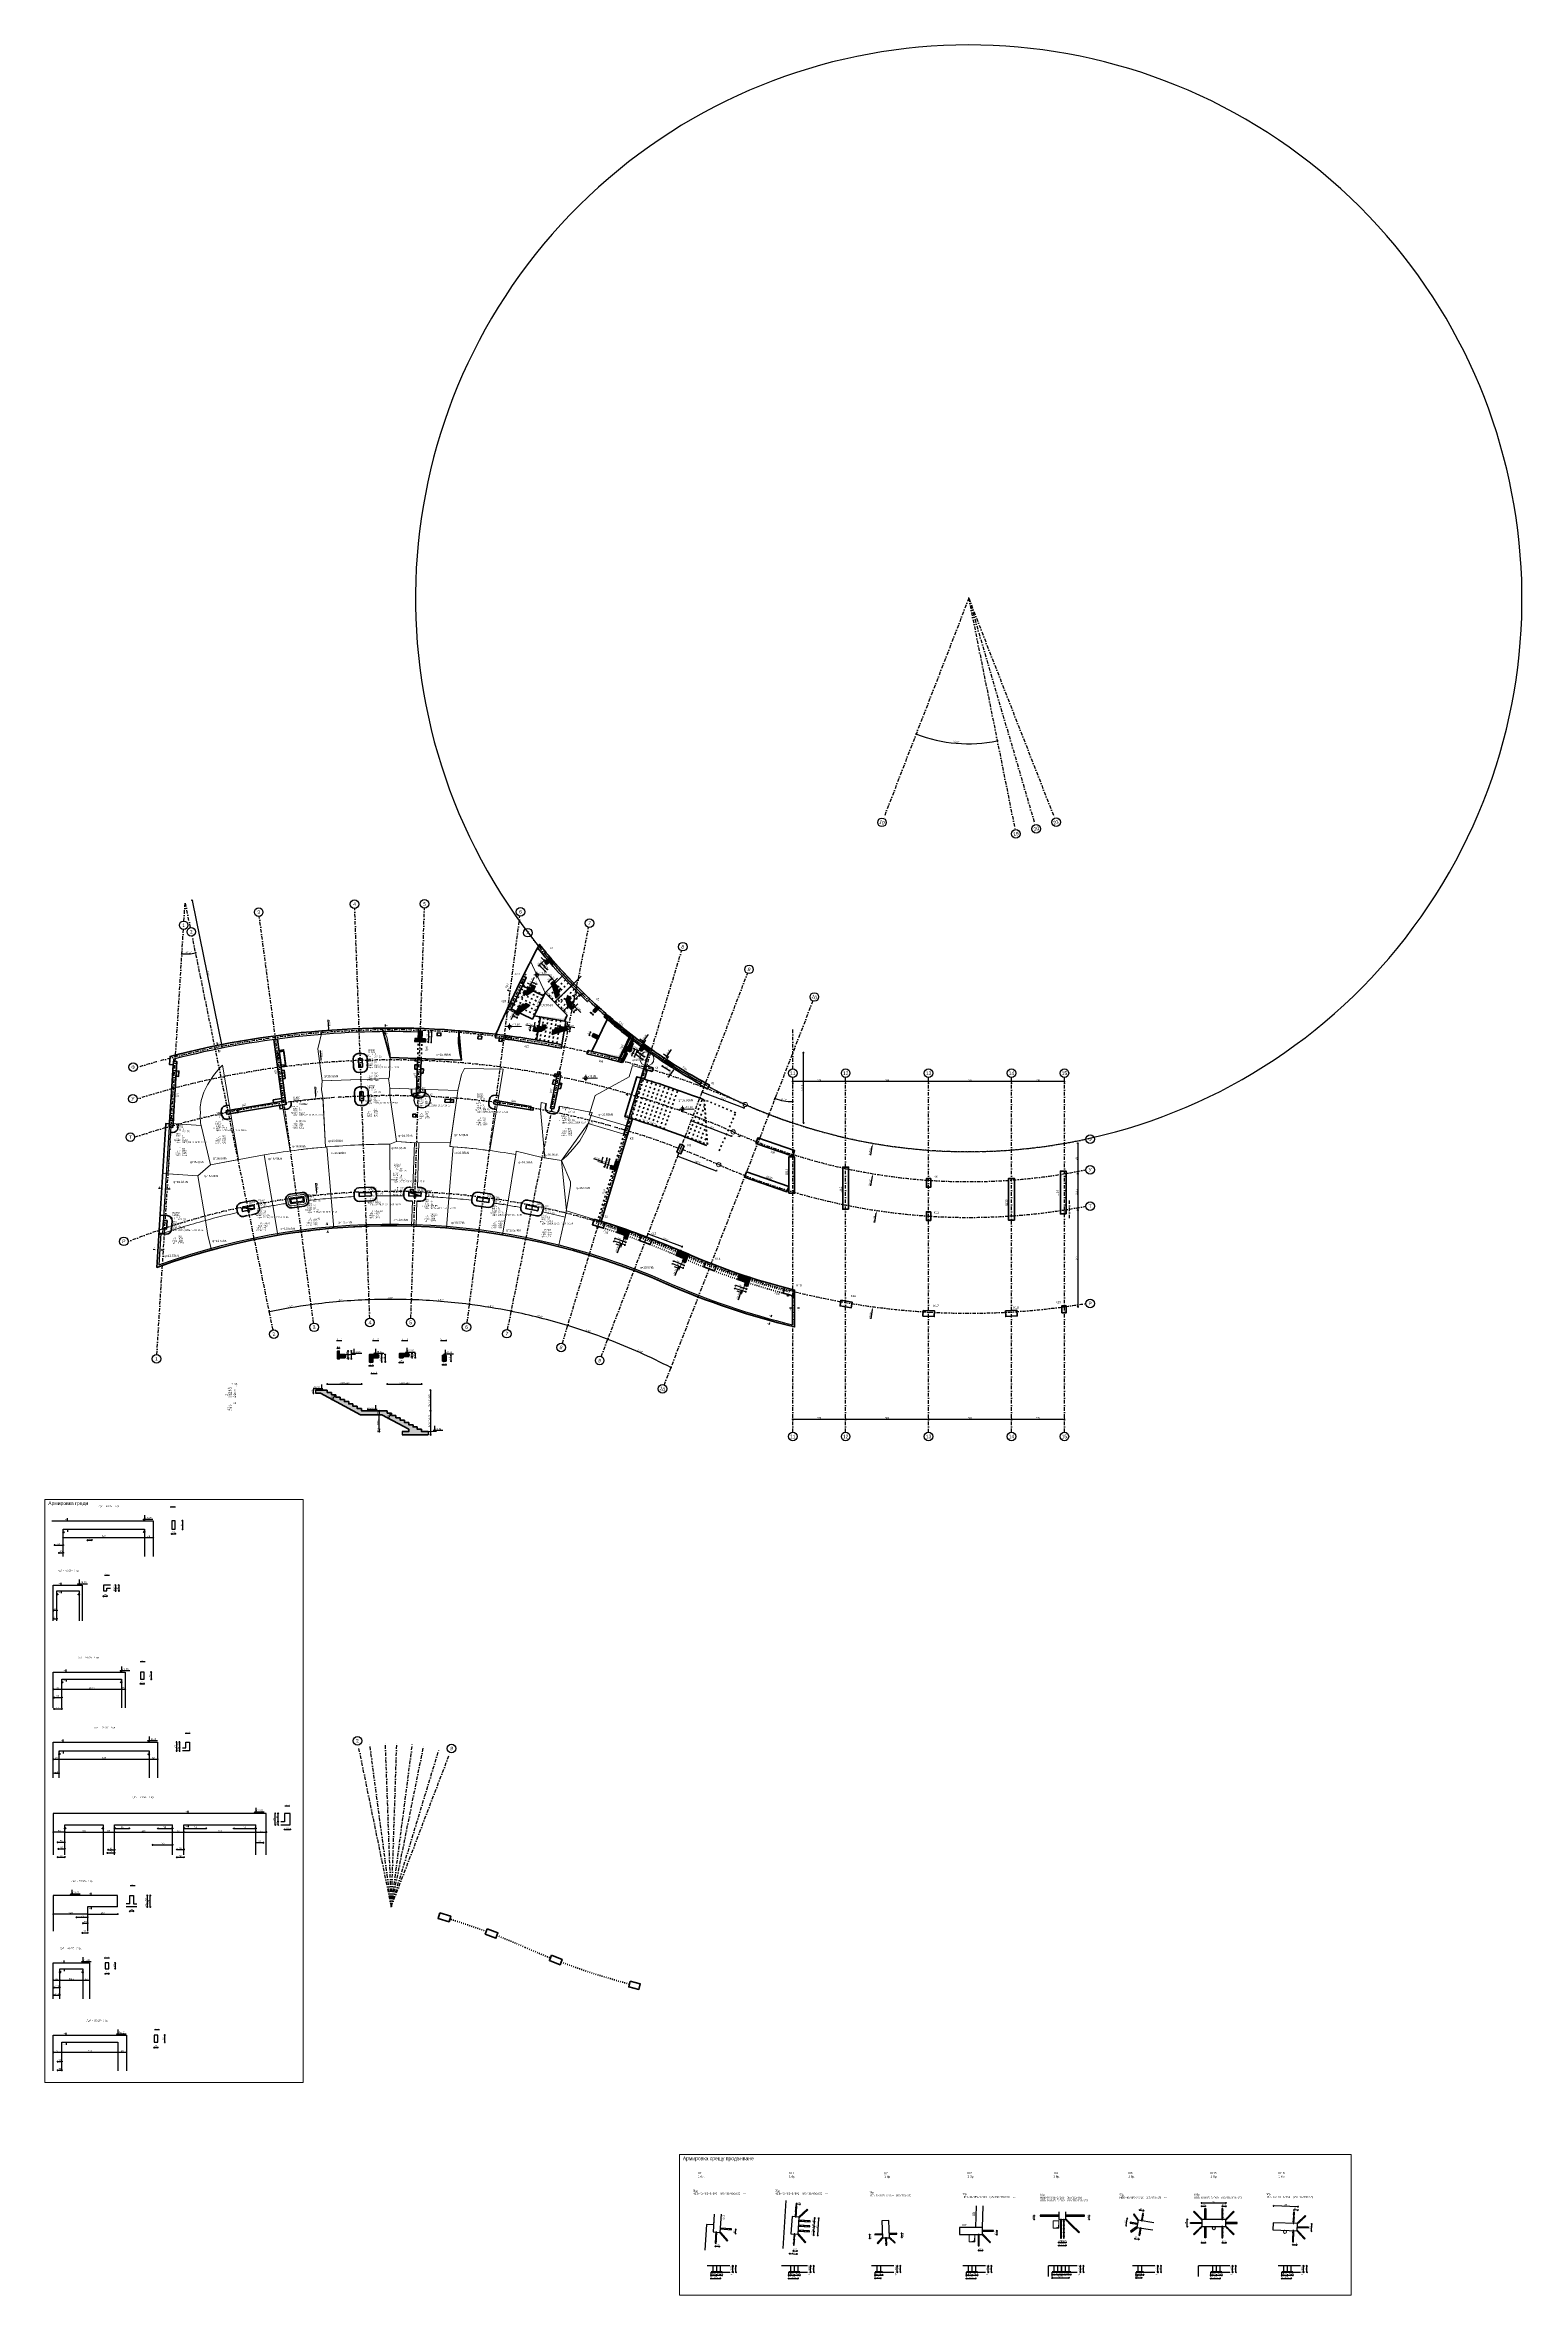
# Model space of a CAD drawing. Header units: centimetres. Extents: x -7166 to 3166, y -7595 to 8142.
import ezdxf
from ezdxf.enums import TextEntityAlignment as Align

# ---------------------------------------------------------------- set-up
doc = ezdxf.new("R2010")
doc.units = ezdxf.units.CM
doc.linetypes.add('ACAD_ISO03W100', pattern=[30, 12, -18])
doc.linetypes.add('DASHDOT', pattern=[1, 0.5, -0.25, 0, -0.25])
for name, color, linetype, lineweight in [('0_txt', 7, 'Continuous', 18), ('1K_arm_koti', 5, 'Continuous', 15), ('1K_bord', 91, 'Continuous', 30), ('1K_dupki', 5, 'Continuous', 50), ('1K_gredi', 191, 'Continuous', 50), ('1K_kolony', 1, 'Continuous', 90), ('1K_kontur_A_+18.10', 150, 'Continuous', 50), ('1K_koti_razrezi', 3, 'Continuous', 13), ('1K_koti_van6ni', 241, 'Continuous', 13), ('1K_razrez', 3, 'Continuous', 80), ('1K_shajby', 4, 'Continuous', 90), ('1K_stalbi', 2, 'Continuous', 35), ('1K_steni', 134, 'Continuous', 50), ('1K_strih_steni', 251, 'Continuous', 13), ('1K_text-gredi', 3, 'Continuous', 35), ('1K_text-koloni', 3, 'Continuous', 35), ('1K_text-osi', 3, 'Continuous', 35), ('1K_text-shajby', 3, 'Continuous', 35), ('1K_text-steni', 3, 'Continuous', 35), ('1K_text-z', 3, 'Continuous', 35), ('1K_velem', 191, 'Continuous', 40), ('1K_znak', 6, 'Continuous', 25)]:
    doc.layers.add(name, color=color, linetype=linetype, lineweight=lineweight)
for name, color, linetype in [('1K_AXIS', 7, 'DASHDOT'), ('1K_otvori-solid', 9, 'Continuous'), ('1K_razrez-solid', 251, 'Continuous'), ('1K_razrez4eta', 4, 'Continuous'), ('GRE', 3, 'Continuous'), ('GRETXT', 6, 'Continuous'), ('HDB', 7, 'Continuous'), ('KTX', 1, 'Continuous'), ('KTXTXT', 4, 'Continuous'), ('RAZ', 3, 'Continuous')]:
    doc.layers.add(name, color=color, linetype=linetype)
doc.styles.add('DIM', font='romans.shx', dxfattribs={"width": 0.85})
doc.styles.add('SWETLI', font='simplex.shx', dxfattribs={"width": 0.75, "oblique": 12})
doc.styles.add('Z1', font='ARIAL.TTF')
doc.dimstyles.new('RAZR1', dxfattribs={"dimtxt": 12, "dimasz": 1, "dimexe": 0.3, "dimexo": 0, "dimgap": 0, "dimtad": 0, "dimrnd": 0.1, "dimzin": 14, "dimdsep": 46, "dimtxsty": 'DIM', "dimblk": 'DIM2', "dimcen": 0.09, "dimse1": 1, "dimse2": 1, "dimclrd": 256, "dimclre": 256, "dimclrt": 41, "dimazin": 0, "dimtfac": 2.307692, "dimtix": 1, "dimtmove": 2, "dimatfit": 3, "dimldrblk": 'DIM2', "dimfxl": 0, "dimtvp": 0.769231, "dimtolj": 1, "dimtzin": 14, "dimarcsym": 0})
doc.dimstyles.new('RAZR1x0.5', dxfattribs={"dimtxt": 12, "dimasz": 1, "dimexe": 0.3, "dimexo": 0, "dimgap": 0, "dimtad": 0, "dimlfac": 0.5, "dimrnd": 0.1, "dimzin": 14, "dimdsep": 46, "dimtxsty": 'DIM', "dimblk": 'DIM2', "dimcen": 0.09, "dimse1": 1, "dimse2": 1, "dimclrd": 256, "dimclre": 256, "dimclrt": 41, "dimazin": 0, "dimtfac": 2.307692, "dimtix": 1, "dimtmove": 2, "dimatfit": 3, "dimldrblk": 'DIM2', "dimfxl": 0, "dimtvp": 0.769231, "dimtolj": 1, "dimtzin": 14, "dimarcsym": 0})
doc.dimstyles.new('RAZR2', dxfattribs={"dimtxt": 12, "dimasz": 20, "dimexe": 0.3, "dimexo": 0, "dimgap": 0, "dimtad": 0, "dimrnd": 0.1, "dimzin": 14, "dimdsep": 46, "dimtxsty": 'DIM', "dimcen": 5, "dimse1": 1, "dimse2": 1, "dimclrd": 256, "dimclre": 256, "dimclrt": 41, "dimazin": 0, "dimtfac": 2.307692, "dimtix": 1, "dimtofl": 0, "dimtmove": 2, "dimatfit": 3, "dimldrblk": 'DIM2', "dimfxl": 0, "dimtvp": 0.769231, "dimtolj": 1, "dimtzin": 14, "dimarcsym": 0})

# ---------------------------------------------------------------- blocks, each defined once
blk = doc.blocks.new('DIM2')
for p, q in [((-5.66, 0), (5.66, 0)), ((4, 4), (-4, -4)), ((0, -5), (0, 6))]:
    blk.add_line(p, q)
blk = doc.blocks.new('*D6')
at = {"layer": '1K_koti_razrezi', "lineweight": -2}
blk.add_line((-2695, -394), (-2714, -386), dxfattribs=at)
at = {"layer": 'Defpoints', "color": 0}
for p in [(-2715, -385), (-2707, -367), (-2687, -376)]:
    blk.add_point(p, dxfattribs=at)
at = {"layer": '1K_koti_razrezi', "lineweight": -2}
for p, rotation in [((-2715, -385), 157.2990925011046), ((-2695, -394), 337.2990925011046)]:
    blk.add_blockref('DIM2', p, dxfattribs=dict(at, rotation=rotation))
at = {"layer": '1K_koti_razrezi', "color": 41, "insert": (-2701, -381), "char_height": 12, "attachment_point": 5, "rotation": 337.2991, "style": 'DIM'}
blk.add_mtext('\\A1;22', dxfattribs=at)
blk = doc.blocks.new('*D7')
at = {"layer": '1K_koti_razrezi', "lineweight": -2}
blk.add_line((-2716, -385), (-2767, -363), dxfattribs=at)
at = {"layer": 'Defpoints', "color": 0}
for p in [(-2768, -363), (-2751, -322), (-2707, -367)]:
    blk.add_point(p, dxfattribs=at)
at = {"layer": '1K_koti_razrezi', "lineweight": -2}
for p, rotation in [((-2768, -363), 157.2990925011046), ((-2715, -385), 337.2990925011046)]:
    blk.add_blockref('DIM2', p, dxfattribs=dict(at, rotation=rotation))
at = {"layer": '1K_koti_razrezi', "color": 41, "insert": (-2738, -366), "char_height": 12, "attachment_point": 5, "rotation": 337.2991, "style": 'DIM'}
blk.add_mtext('\\A1;58', dxfattribs=at)
blk = doc.blocks.new('*D8')
at = {"layer": '1K_koti_razrezi', "lineweight": -2}
blk.add_line((-2703, -412), (-2775, -382), dxfattribs=at)
at = {"layer": 'Defpoints', "color": 0}
for p in [(-2776, -382), (-2751, -322), (-2687, -376)]:
    blk.add_point(p, dxfattribs=at)
at = {"layer": '1K_koti_razrezi', "lineweight": -2}
for p, rotation in [((-2776, -382), 157.2990925011046), ((-2702, -412), 337.2990925011046)]:
    blk.add_blockref('DIM2', p, dxfattribs=dict(at, rotation=rotation))
at = {"layer": '1K_koti_razrezi', "color": 41, "insert": (-2736, -388), "char_height": 12, "attachment_point": 5, "rotation": 337.2991, "style": 'DIM'}
blk.add_mtext('\\A1;80', dxfattribs=at)
blk = doc.blocks.new('*D9')
at = {"layer": '1K_koti_razrezi', "lineweight": -2}
blk.add_line((-2259, -559), (-2278, -553), dxfattribs=at)
at = {"layer": 'Defpoints', "color": 0}
for p in [(-2279, -552), (-2272, -533), (-2251, -540)]:
    blk.add_point(p, dxfattribs=at)
at = {"layer": '1K_koti_razrezi', "lineweight": -2}
for p, rotation in [((-2279, -552), 162.1886947594476), ((-2258, -559), 342.1886947594476)]:
    blk.add_blockref('DIM2', p, dxfattribs=dict(at, rotation=rotation))
at = {"layer": '1K_koti_razrezi', "color": 41, "insert": (-2265, -547), "char_height": 12, "attachment_point": 5, "rotation": 342.1887, "style": 'DIM'}
blk.add_mtext('\\A1;22', dxfattribs=at)
blk = doc.blocks.new('*D10')
at = {"layer": '1K_koti_razrezi', "lineweight": -2}
blk.add_line((-2280, -552), (-2333, -535), dxfattribs=at)
at = {"layer": 'Defpoints', "color": 0}
for p in [(-2334, -535), (-2320, -492), (-2272, -533)]:
    blk.add_point(p, dxfattribs=at)
at = {"layer": '1K_koti_razrezi', "lineweight": -2}
for p, rotation in [((-2334, -535), 162.1886947594476), ((-2279, -552), 342.1886947594476)]:
    blk.add_blockref('DIM2', p, dxfattribs=dict(at, rotation=rotation))
at = {"layer": '1K_koti_razrezi', "color": 41, "insert": (-2303, -535), "char_height": 12, "attachment_point": 5, "rotation": 342.1887, "style": 'DIM'}
blk.add_mtext('\\A1;58', dxfattribs=at)
blk = doc.blocks.new('*D11')
at = {"layer": '1K_koti_razrezi', "lineweight": -2}
blk.add_line((-2265, -578), (-2339, -554), dxfattribs=at)
at = {"layer": 'Defpoints', "color": 0}
for p in [(-2340, -554), (-2320, -492), (-2251, -540)]:
    blk.add_point(p, dxfattribs=at)
at = {"layer": '1K_koti_razrezi', "lineweight": -2}
for p, rotation in [((-2340, -554), 162.1886947594476), ((-2264, -578), 342.1886947594476)]:
    blk.add_blockref('DIM2', p, dxfattribs=dict(at, rotation=rotation))
at = {"layer": '1K_koti_razrezi', "color": 41, "insert": (-2299, -557), "char_height": 12, "attachment_point": 5, "rotation": 342.1887, "style": 'DIM'}
blk.add_mtext('\\A1;80', dxfattribs=at)
blk = doc.blocks.new('*D12')
at = {"layer": '1K_koti_razrezi', "lineweight": -2}
blk.add_line((-3349, 1237), (-3358, 1219), dxfattribs=at)
at = {"layer": 'Defpoints', "color": 0}
for p in [(-3358, 1218), (-3340, 1210), (-3331, 1229)]:
    blk.add_point(p, dxfattribs=at)
at = {"layer": '1K_koti_razrezi', "lineweight": -2}
for p, rotation in [((-3358, 1218), 244.4036937953476), ((-3349, 1238), 64.40369379534759)]:
    blk.add_blockref('DIM2', p, dxfattribs=dict(at, rotation=rotation))
at = {"layer": '1K_koti_razrezi', "color": 41, "insert": (-3362, 1232), "char_height": 12, "attachment_point": 5, "rotation": 64.4037, "style": 'DIM'}
blk.add_mtext('\\A1;22', dxfattribs=at)
blk = doc.blocks.new('*D13')
at = {"layer": '1K_koti_razrezi', "lineweight": -2}
blk.add_line((-3104, -231), (-3123, -225), dxfattribs=at)
at = {"layer": 'Defpoints', "color": 0}
for p in [(-3123, -225), (-3117, -206), (-3096, -213)]:
    blk.add_point(p, dxfattribs=at)
at = {"layer": '1K_koti_razrezi', "lineweight": -2}
for p, rotation in [((-3123, -225), 161.0485869158512), ((-3103, -232), 341.0485869158512)]:
    blk.add_blockref('DIM2', p, dxfattribs=dict(at, rotation=rotation))
at = {"layer": '1K_koti_razrezi', "color": 41, "insert": (-3110, -219), "char_height": 12, "attachment_point": 5, "rotation": 341.0486, "style": 'DIM'}
blk.add_mtext('\\A1;22', dxfattribs=at)
blk = doc.blocks.new('*D14')
at = {"layer": '1K_koti_razrezi', "lineweight": -2}
blk.add_line((-3124, -224), (-3177, -206), dxfattribs=at)
at = {"layer": 'Defpoints', "color": 0}
for p in [(-3178, -206), (-3164, -163), (-3117, -206)]:
    blk.add_point(p, dxfattribs=at)
at = {"layer": '1K_koti_razrezi', "lineweight": -2}
for p, rotation in [((-3178, -206), 161.0485869158512), ((-3123, -225), 341.0485869158512)]:
    blk.add_blockref('DIM2', p, dxfattribs=dict(at, rotation=rotation))
at = {"layer": '1K_koti_razrezi', "color": 41, "insert": (-3148, -206), "char_height": 12, "attachment_point": 5, "rotation": 341.0486, "style": 'DIM'}
blk.add_mtext('\\A1;58', dxfattribs=at)
blk = doc.blocks.new('*D15')
at = {"layer": '1K_koti_razrezi', "lineweight": -2}
blk.add_line((-3110, -250), (-3184, -225), dxfattribs=at)
at = {"layer": 'Defpoints', "color": 0}
for p in [(-3185, -225), (-3164, -163), (-3096, -213)]:
    blk.add_point(p, dxfattribs=at)
at = {"layer": '1K_koti_razrezi', "lineweight": -2}
for p, rotation in [((-3185, -225), 161.0485869158512), ((-3109, -251), 341.0485869158512)]:
    blk.add_blockref('DIM2', p, dxfattribs=dict(at, rotation=rotation))
at = {"layer": '1K_koti_razrezi', "color": 41, "insert": (-3144, -229), "char_height": 12, "attachment_point": 5, "rotation": 341.0486, "style": 'DIM'}
blk.add_mtext('\\A1;80', dxfattribs=at)
blk = doc.blocks.new('kota etaj')
at = {"layer": '0_txt'}
for p, q in [((0, 0), (104, 0)), ((22, 22), (22, -22))]:
    blk.add_line(p, q, dxfattribs=at)
at = {"layer": '0_txt', "const_width": 12.4}
for points in [[(22, 6, 0.414214), (16, 0, 0.414214)], [(22, -6, 0.414214), (29, 0, 0.414214)]]:
    blk.add_lwpolyline(points, format="xyb", dxfattribs=at)
at = {"layer": '0_txt'}
blk.add_circle((22, 0), 12.4, dxfattribs=at)
blk = doc.blocks.new('*D16')
at = {"layer": '1K_koti_razrezi', "lineweight": -2}
blk.add_line((-3686, 1712), (-3672, 1698), dxfattribs=at)
at = {"layer": 'Defpoints', "color": 0}
for p in [(-3672, 1727), (-3671, 1697), (-3657, 1711)]:
    blk.add_point(p, dxfattribs=at)
at = {"layer": '1K_koti_razrezi', "lineweight": -2}
for p, rotation in [((-3687, 1713), 134.3602435575941), ((-3671, 1697), 314.3602435575942)]:
    blk.add_blockref('DIM2', p, dxfattribs=dict(at, rotation=rotation))
at = {"layer": '1K_koti_razrezi', "color": 41, "insert": (-3672, 1711), "char_height": 12, "attachment_point": 5, "rotation": 314.3602, "style": 'DIM'}
blk.add_mtext('\\A1;22', dxfattribs=at)
blk = doc.blocks.new('*D17')
at = {"layer": '1K_koti_razrezi', "lineweight": -2}
blk.add_line((-3671, 1696), (-3652, 1678), dxfattribs=at)
at = {"layer": 'Defpoints', "color": 0}
for p in [(-3657, 1711), (-3652, 1677), (-3619, 1709)]:
    blk.add_point(p, dxfattribs=at)
at = {"layer": '1K_koti_razrezi', "lineweight": -2}
for p, rotation in [((-3671, 1697), 134.3602435575941), ((-3652, 1677), 314.3602435575942)]:
    blk.add_blockref('DIM2', p, dxfattribs=dict(at, rotation=rotation))
at = {"layer": '1K_koti_razrezi', "color": 41, "insert": (-3655, 1694), "char_height": 12, "attachment_point": 5, "rotation": 314.3602, "style": 'DIM'}
blk.add_mtext('\\A1;28', dxfattribs=at)
blk = doc.blocks.new('*D18')
at = {"layer": '1K_koti_razrezi', "lineweight": -2}
blk.add_line((-3700, 1698), (-3667, 1664), dxfattribs=at)
at = {"layer": 'Defpoints', "color": 0}
for p in [(-3672, 1727), (-3666, 1663), (-3619, 1709)]:
    blk.add_point(p, dxfattribs=at)
at = {"layer": '1K_koti_razrezi', "lineweight": -2}
for p, rotation in [((-3701, 1699), 134.3602435575941), ((-3666, 1663), 314.3602435575942)]:
    blk.add_blockref('DIM2', p, dxfattribs=dict(at, rotation=rotation))
at = {"layer": '1K_koti_razrezi', "color": 41, "insert": (-3677, 1687), "char_height": 12, "attachment_point": 5, "rotation": 314.3602, "style": 'DIM'}
blk.add_mtext('\\A1;50', dxfattribs=at)
blk = doc.blocks.new('*D19')
at = {"layer": '1K_koti_razrezi', "lineweight": -2}
blk.add_line((-3492, 1265), (-3496, 1245), dxfattribs=at)
at = {"layer": 'Defpoints', "color": 0}
for p in [(-3512, 1269, 0), (-3516, 1247, 0), (-3496, 1244)]:
    blk.add_point(p, dxfattribs=at)
at = {"layer": '1K_koti_razrezi', "lineweight": -2}
for p, rotation in [((-3492, 1266), 79.86409687035305), ((-3496, 1244), 259.8640968703531)]:
    blk.add_blockref('DIM2', p, dxfattribs=dict(at, rotation=rotation))
at = {"layer": '1K_koti_razrezi', "color": 41, "insert": (-3503, 1256), "char_height": 12, "attachment_point": 5, "rotation": 79.8641, "style": 'DIM'}
blk.add_mtext('\\A1;22', dxfattribs=at)
blk = doc.blocks.new('*D20')
at = {"layer": '1K_koti_razrezi', "lineweight": -2}
for p, q in [((-3577, 1281), (-3580, 1265)), ((-3580, 1264), (-3580, 1263)), ((-3577, 1282), (-3576, 1283))]:
    blk.add_line(p, q, dxfattribs=at)
at = {"layer": 'Defpoints', "color": 0}
for p in [(-3580, 1265), (-3567, 1263, 0), (-3565, 1278, 0)]:
    blk.add_point(p, dxfattribs=at)
at = {"layer": '1K_koti_razrezi', "lineweight": -2}
for p, rotation in [((-3580, 1265), 79.86409687035308), ((-3577, 1281), 259.8640968703531)]:
    blk.add_blockref('DIM2', p, dxfattribs=dict(at, rotation=rotation))
at = {"layer": '1K_koti_razrezi', "color": 41, "insert": (-3587, 1274), "char_height": 12, "attachment_point": 5, "rotation": 79.8641, "style": 'DIM'}
blk.add_mtext('\\A1;16.1', dxfattribs=at)
blk = doc.blocks.new('*D21')
at = {"layer": '1K_koti_razrezi', "lineweight": -2}
blk.add_line((-3588, 1255), (-3582, 1236), dxfattribs=at)
at = {"layer": 'Defpoints', "color": 0}
for p in [(-3567, 1263), (-3582, 1235), (-3533, 1251)]:
    blk.add_point(p, dxfattribs=at)
at = {"layer": '1K_koti_razrezi', "lineweight": -2}
for p, rotation in [((-3589, 1256), 108.1015424085495), ((-3582, 1235), 288.1015424085495)]:
    blk.add_blockref('DIM2', p, dxfattribs=dict(at, rotation=rotation))
at = {"layer": '1K_koti_razrezi', "color": 41, "insert": (-3577, 1248), "char_height": 12, "attachment_point": 5, "rotation": 288.1015, "style": 'DIM'}
blk.add_mtext('\\A1;22', dxfattribs=at)
blk = doc.blocks.new('*D22')
at = {"layer": '1K_koti_razrezi', "lineweight": -2}
blk.add_line((-3771, 1271), (-3774, 1252), dxfattribs=at)
at = {"layer": 'Defpoints', "color": 0}
for p in [(-3749, 1268, 0), (-3774, 1251), (-3753, 1247, 0)]:
    blk.add_point(p, dxfattribs=at)
at = {"layer": '1K_koti_razrezi', "lineweight": -2}
for p, rotation in [((-3770, 1272), 79.86409687035855), ((-3774, 1251), 259.8640968703586)]:
    blk.add_blockref('DIM2', p, dxfattribs=dict(at, rotation=rotation))
at = {"layer": '1K_koti_razrezi', "color": 41, "insert": (-3781, 1263), "char_height": 12, "attachment_point": 5, "rotation": 79.8641, "style": 'DIM'}
blk.add_mtext('\\A1;22', dxfattribs=at)
blk = doc.blocks.new('*D23')
at = {"layer": '1K_koti_razrezi', "lineweight": -2}
for p, q in [((-3721, 1280), (-3724, 1264)), ((-3724, 1263), (-3724, 1262)), ((-3721, 1281), (-3721, 1282))]:
    blk.add_line(p, q, dxfattribs=at)
at = {"layer": 'Defpoints', "color": 0}
for p in [(-3724, 1264), (-3720, 1263, 0), (-3717, 1279, 0)]:
    blk.add_point(p, dxfattribs=at)
at = {"layer": '1K_koti_razrezi', "lineweight": -2}
for p, rotation in [((-3724, 1264), 79.86409687035857), ((-3721, 1280), 259.8640968703586)]:
    blk.add_blockref('DIM2', p, dxfattribs=dict(at, rotation=rotation))
at = {"layer": '1K_koti_razrezi', "color": 41, "insert": (-3732, 1274), "char_height": 12, "attachment_point": 5, "rotation": 79.8641, "style": 'DIM'}
blk.add_mtext('\\A1;16.1', dxfattribs=at)
blk = doc.blocks.new('*D24')
at = {"layer": '1K_koti_razrezi', "lineweight": -2}
blk.add_line((-3707, 1266), (-3701, 1247), dxfattribs=at)
at = {"layer": 'Defpoints', "color": 0}
for p in [(-3687, 1274), (-3701, 1246), (-3668, 1257)]:
    blk.add_point(p, dxfattribs=at)
at = {"layer": '1K_koti_razrezi', "lineweight": -2}
for p, rotation in [((-3708, 1267), 108.1015424085381), ((-3701, 1246), 288.1015424085381)]:
    blk.add_blockref('DIM2', p, dxfattribs=dict(at, rotation=rotation))
at = {"layer": '1K_koti_razrezi', "color": 41, "insert": (-3695, 1260), "char_height": 12, "attachment_point": 5, "rotation": 288.1015, "style": 'DIM'}
blk.add_mtext('\\A1;22', dxfattribs=at)
blk = doc.blocks.new('*D25')
at = {"layer": '1K_koti_razrezi', "lineweight": -2}
blk.add_line((-3882, 1348), (-3864, 1340), dxfattribs=at)
at = {"layer": 'Defpoints', "color": 0}
for p in [(-3874, 1367, 0), (-3863, 1339), (-3855, 1357, 0)]:
    blk.add_point(p, dxfattribs=at)
at = {"layer": '1K_koti_razrezi', "lineweight": -2}
for p, rotation in [((-3883, 1349), 154.3412094985957), ((-3863, 1339), 334.3412094985957)]:
    blk.add_blockref('DIM2', p, dxfattribs=dict(at, rotation=rotation))
at = {"layer": '1K_koti_razrezi', "color": 41, "insert": (-3869, 1352), "char_height": 12, "attachment_point": 5, "rotation": 334.3412, "style": 'DIM'}
blk.add_mtext('\\A1;22', dxfattribs=at)
blk = doc.blocks.new('*D26')
at = {"layer": '1K_koti_razrezi', "lineweight": -2}
for p, q in [((-3848, 1424), (-3849, 1425)), ((-3847, 1424), (-3833, 1417)), ((-3832, 1416), (-3831, 1416))]:
    blk.add_line(p, q, dxfattribs=at)
at = {"layer": 'Defpoints', "color": 0}
for p in [(-3833, 1417), (-3851, 1415, 0), (-3837, 1408, 0)]:
    blk.add_point(p, dxfattribs=at)
at = {"layer": '1K_koti_razrezi', "lineweight": -2}
for p, rotation in [((-3847, 1424), 334.3412094985957), ((-3833, 1417), 154.3412094985957)]:
    blk.add_blockref('DIM2', p, dxfattribs=dict(at, rotation=rotation))
at = {"layer": '1K_koti_razrezi', "color": 41, "insert": (-3836, 1428), "char_height": 12, "attachment_point": 5, "rotation": 334.3412, "style": 'DIM'}
blk.add_mtext('\\A1;16.1', dxfattribs=at)
blk = doc.blocks.new('*D27')
at = {"layer": '1K_koti_razrezi', "lineweight": -2}
blk.add_line((-3813, 1424), (-3802, 1407), dxfattribs=at)
at = {"layer": 'Defpoints', "color": 0}
for p in [(-3809, 1428), (-3773, 1427), (-3801, 1407)]:
    blk.add_point(p, dxfattribs=at)
at = {"layer": '1K_koti_razrezi', "lineweight": -2}
for p, rotation in [((-3814, 1424), 126.1037639604194), ((-3801, 1407), 306.1037639604194)]:
    blk.add_blockref('DIM2', p, dxfattribs=dict(at, rotation=rotation))
at = {"layer": '1K_koti_razrezi', "color": 41, "insert": (-3800, 1421), "char_height": 12, "attachment_point": 5, "rotation": 306.1038, "style": 'DIM'}
blk.add_mtext('\\A1;22', dxfattribs=at)
blk = doc.blocks.new('*D28')
at = {"layer": '1K_koti_razrezi', "lineweight": -2}
blk.add_line((-3748, 1583), (-3730, 1575), dxfattribs=at)
at = {"layer": 'Defpoints', "color": 0}
for p in [(-3729, 1574), (-3756, 1569, 0), (-3736, 1559, 0)]:
    blk.add_point(p, dxfattribs=at)
at = {"layer": '1K_koti_razrezi', "lineweight": -2}
for p, rotation in [((-3749, 1584), 154.3412094985954), ((-3729, 1574), 334.3412094985954)]:
    blk.add_blockref('DIM2', p, dxfattribs=dict(at, rotation=rotation))
at = {"layer": '1K_koti_razrezi', "color": 41, "insert": (-3735, 1587), "char_height": 12, "attachment_point": 5, "rotation": 334.3412, "style": 'DIM'}
blk.add_mtext('\\A1;22', dxfattribs=at)
blk = doc.blocks.new('*D29')
at = {"layer": '1K_koti_razrezi', "lineweight": -2}
for p, q in [((-3783, 1554), (-3783, 1554)), ((-3782, 1553), (-3767, 1546)), ((-3766, 1546), (-3765, 1546))]:
    blk.add_line(p, q, dxfattribs=at)
at = {"layer": 'Defpoints', "color": 0}
for p in [(-3784, 1549, 0), (-3769, 1542, 0), (-3767, 1546)]:
    blk.add_point(p, dxfattribs=at)
at = {"layer": '1K_koti_razrezi', "lineweight": -2}
for p, rotation in [((-3782, 1553), 334.3412094985954), ((-3767, 1546), 154.3412094985954)]:
    blk.add_blockref('DIM2', p, dxfattribs=dict(at, rotation=rotation))
at = {"layer": '1K_koti_razrezi', "color": 41, "insert": (-3770, 1558), "char_height": 12, "attachment_point": 5, "rotation": 334.3412, "style": 'DIM'}
blk.add_mtext('\\A1;16.1', dxfattribs=at)
blk = doc.blocks.new('*D30')
at = {"layer": '1K_koti_razrezi', "lineweight": -2}
blk.add_line((-3779, 1533), (-3767, 1517), dxfattribs=at)
at = {"layer": 'Defpoints', "color": 0}
for p in [(-3797, 1522), (-3794, 1496), (-3767, 1517)]:
    blk.add_point(p, dxfattribs=at)
at = {"layer": '1K_koti_razrezi', "lineweight": -2}
for p, rotation in [((-3780, 1534), 126.1037639604243), ((-3767, 1517), 306.1037639604243)]:
    blk.add_blockref('DIM2', p, dxfattribs=dict(at, rotation=rotation))
at = {"layer": '1K_koti_razrezi', "color": 41, "insert": (-3766, 1531), "char_height": 12, "attachment_point": 5, "rotation": 306.1038, "style": 'DIM'}
blk.add_mtext('\\A1;22', dxfattribs=at)
blk = doc.blocks.new('*D31')
at = {"layer": '1K_koti_razrezi', "lineweight": -2}
blk.add_line((-3627, 1606), (-3641, 1592), dxfattribs=at)
at = {"layer": 'Defpoints', "color": 0}
for p in [(-3642, 1591), (-3628, 1577, 0), (-3612, 1593, 0)]:
    blk.add_point(p, dxfattribs=at)
at = {"layer": '1K_koti_razrezi', "lineweight": -2}
for p, rotation in [((-3642, 1591), 224.6760982438933), ((-3626, 1607), 44.67609824389322)]:
    blk.add_blockref('DIM2', p, dxfattribs=dict(at, rotation=rotation))
at = {"layer": '1K_koti_razrezi', "color": 41, "insert": (-3641, 1606), "char_height": 12, "attachment_point": 5, "rotation": 44.6761, "style": 'DIM'}
blk.add_mtext('\\A1;22', dxfattribs=at)
blk = doc.blocks.new('*D32')
at = {"layer": '1K_koti_razrezi', "lineweight": -2}
for p, q in [((-3573, 1529), (-3574, 1528)), ((-3561, 1541), (-3572, 1529)), ((-3560, 1541), (-3560, 1542))]:
    blk.add_line(p, q, dxfattribs=at)
at = {"layer": 'Defpoints', "color": 0}
for p in [(-3586, 1543, 0), (-3575, 1555, 0), (-3572, 1529)]:
    blk.add_point(p, dxfattribs=at)
at = {"layer": '1K_koti_razrezi', "lineweight": -2}
for p, rotation in [((-3572, 1529), 44.67609824389326), ((-3561, 1541), 224.6760982438933)]:
    blk.add_blockref('DIM2', p, dxfattribs=dict(at, rotation=rotation))
at = {"layer": '1K_koti_razrezi', "color": 41, "insert": (-3573, 1542), "char_height": 12, "attachment_point": 5, "rotation": 44.6761, "style": 'DIM'}
blk.add_mtext('\\A1;16.1', dxfattribs=at)
blk = doc.blocks.new('*D33')
at = {"layer": '1K_koti_razrezi', "lineweight": -2}
blk.add_line((-3580, 1518), (-3599, 1512), dxfattribs=at)
at = {"layer": 'Defpoints', "color": 0}
for p in [(-3615, 1564), (-3600, 1512), (-3586, 1543)]:
    blk.add_point(p, dxfattribs=at)
at = {"layer": '1K_koti_razrezi', "lineweight": -2}
for p, rotation in [((-3600, 1512), 196.4386527057252), ((-3579, 1518), 16.43865270572524)]:
    blk.add_blockref('DIM2', p, dxfattribs=dict(at, rotation=rotation))
at = {"layer": '1K_koti_razrezi', "color": 41, "insert": (-3592, 1524), "char_height": 12, "attachment_point": 5, "rotation": 16.4387, "style": 'DIM'}
blk.add_mtext('\\A1;22', dxfattribs=at)
blk = doc.blocks.new('*D34')
at = {"layer": '1K_koti_razrezi', "lineweight": -2}
blk.add_line((-3452, 1393), (-3466, 1379), dxfattribs=at)
at = {"layer": 'Defpoints', "color": 0}
for p in [(-3482, 1393, 0), (-3467, 1409, 0), (-3467, 1378)]:
    blk.add_point(p, dxfattribs=at)
at = {"layer": '1K_koti_razrezi', "lineweight": -2}
for p, rotation in [((-3467, 1378), 224.6760982438957), ((-3451, 1393), 44.67609824389569)]:
    blk.add_blockref('DIM2', p, dxfattribs=dict(at, rotation=rotation))
at = {"layer": '1K_koti_razrezi', "color": 41, "insert": (-3466, 1392), "char_height": 12, "attachment_point": 5, "rotation": 44.6761, "style": 'DIM'}
blk.add_mtext('\\A1;22', dxfattribs=at)
blk = doc.blocks.new('*D35')
at = {"layer": '1K_koti_razrezi', "lineweight": -2}
for p, q in [((-3476, 1417), (-3477, 1416)), ((-3464, 1429), (-3476, 1418)), ((-3463, 1430), (-3463, 1431))]:
    blk.add_line(p, q, dxfattribs=at)
at = {"layer": 'Defpoints', "color": 0}
for p in [(-3488, 1430, 0), (-3476, 1441, 0), (-3476, 1418)]:
    blk.add_point(p, dxfattribs=at)
at = {"layer": '1K_koti_razrezi', "lineweight": -2}
for p, rotation in [((-3476, 1418), 44.67609824389571), ((-3464, 1429), 224.6760982438957)]:
    blk.add_blockref('DIM2', p, dxfattribs=dict(at, rotation=rotation))
at = {"layer": '1K_koti_razrezi', "color": 41, "insert": (-3476, 1430), "char_height": 12, "attachment_point": 5, "rotation": 44.6761, "style": 'DIM'}
blk.add_mtext('\\A1;16.1', dxfattribs=at)
blk = doc.blocks.new('*D36')
at = {"layer": '1K_koti_razrezi', "lineweight": -2}
blk.add_line((-3492, 1442), (-3511, 1436), dxfattribs=at)
at = {"layer": 'Defpoints', "color": 0}
for p in [(-3522, 1469), (-3512, 1436), (-3497, 1463)]:
    blk.add_point(p, dxfattribs=at)
at = {"layer": '1K_koti_razrezi', "lineweight": -2}
for p, rotation in [((-3512, 1436), 196.4386527057079), ((-3491, 1442), 16.43865270570782)]:
    blk.add_blockref('DIM2', p, dxfattribs=dict(at, rotation=rotation))
at = {"layer": '1K_koti_razrezi', "color": 41, "insert": (-3504, 1448), "char_height": 12, "attachment_point": 5, "rotation": 16.4387, "style": 'DIM'}
blk.add_mtext('\\A1;22', dxfattribs=at)
blk = doc.blocks.new('*D37')
at = {"layer": '1K_koti_razrezi', "lineweight": -2}
blk.add_line((-3347, 1374), (-3332, 1361), dxfattribs=at)
at = {"layer": 'Defpoints', "color": 0}
for p in [(-3335, 1390), (-3332, 1360), (-3318, 1375)]:
    blk.add_point(p, dxfattribs=at)
at = {"layer": '1K_koti_razrezi', "lineweight": -2}
for p, rotation in [((-3348, 1375), 137.617581207682), ((-3332, 1360), 317.617581207682)]:
    blk.add_blockref('DIM2', p, dxfattribs=dict(at, rotation=rotation))
at = {"layer": '1K_koti_razrezi', "color": 41, "insert": (-3334, 1374), "char_height": 12, "attachment_point": 5, "rotation": 317.6176, "style": 'DIM'}
blk.add_mtext('\\A1;22', dxfattribs=at)
blk = doc.blocks.new('*D38')
at = {"layer": '1K_koti_razrezi', "lineweight": -2}
blk.add_line((-3020, 1101), (-3004, 1089), dxfattribs=at)
at = {"layer": 'Defpoints', "color": 0}
for p in [(-3009, 1117), (-2992, 1104), (-3003, 1088)]:
    blk.add_point(p, dxfattribs=at)
at = {"layer": '1K_koti_razrezi', "lineweight": -2}
for p, rotation in [((-3021, 1101), 143.5761767138951), ((-3003, 1088), 323.5761767138951)]:
    blk.add_blockref('DIM2', p, dxfattribs=dict(at, rotation=rotation))
at = {"layer": '1K_koti_razrezi', "color": 41, "insert": (-3007, 1102), "char_height": 12, "attachment_point": 5, "rotation": 323.5762, "style": 'DIM'}
blk.add_mtext('\\A1;22', dxfattribs=at)
blk = doc.blocks.new('*D39')
at = {"layer": '1K_koti_razrezi', "lineweight": -2}
blk.add_line((-3003, 1088), (-2974, 1066), dxfattribs=at)
at = {"layer": 'Defpoints', "color": 0}
for p in [(-2992, 1104), (-2946, 1102), (-2973, 1066)]:
    blk.add_point(p, dxfattribs=at)
at = {"layer": '1K_koti_razrezi', "lineweight": -2}
for p, rotation in [((-3003, 1088), 143.5761767138951), ((-2973, 1066), 323.5761767138951)]:
    blk.add_blockref('DIM2', p, dxfattribs=dict(at, rotation=rotation))
at = {"layer": '1K_koti_razrezi', "color": 41, "insert": (-2983, 1084), "char_height": 12, "attachment_point": 5, "rotation": 323.5762, "style": 'DIM'}
blk.add_mtext('\\A1;38', dxfattribs=at)
blk = doc.blocks.new('*D40')
at = {"layer": '1K_koti_razrezi', "lineweight": -2}
blk.add_line((-3032, 1084), (-2986, 1050), dxfattribs=at)
at = {"layer": 'Defpoints', "color": 0}
for p in [(-3009, 1117), (-2946, 1102), (-2985, 1049)]:
    blk.add_point(p, dxfattribs=at)
at = {"layer": '1K_koti_razrezi', "lineweight": -2}
for p, rotation in [((-3033, 1085), 143.5761767138951), ((-2985, 1049), 323.5761767138951)]:
    blk.add_blockref('DIM2', p, dxfattribs=dict(at, rotation=rotation))
at = {"layer": '1K_koti_razrezi', "color": 41, "insert": (-3003, 1075), "char_height": 12, "attachment_point": 5, "rotation": 323.5762, "style": 'DIM'}
blk.add_mtext('\\A1;60', dxfattribs=at)
blk = doc.blocks.new('*D42')
at = {"layer": '1K_koti_razrezi', "lineweight": -2}
blk.add_line((-2846, 1036), (-2834, 1055), dxfattribs=at)
at = {"layer": 'Defpoints', "color": 0}
for p in [(-2833, 1056), (-2832, 1025), (-2818, 1046)]:
    blk.add_point(p, dxfattribs=at)
at = {"layer": '1K_koti_razrezi', "lineweight": -2}
for p, rotation in [((-2847, 1035), 236.7904702290218), ((-2833, 1056), 56.79047022902177)]:
    blk.add_blockref('DIM2', p, dxfattribs=dict(at, rotation=rotation))
at = {"layer": '1K_koti_razrezi', "color": 41, "insert": (-2848, 1050), "char_height": 12, "attachment_point": 5, "rotation": 56.7905, "style": 'DIM'}
blk.add_mtext('\\A1;25', dxfattribs=at)
blk = doc.blocks.new('*D43')
at = {"layer": '1K_koti_razrezi', "lineweight": -2}
blk.add_line((-2846, 1001), (-2797, 969), dxfattribs=at)
at = {"layer": 'Defpoints', "color": 0}
for p in [(-2832, 1025), (-2797, 969), (-2781, 992)]:
    blk.add_point(p, dxfattribs=at)
at = {"layer": '1K_koti_razrezi', "lineweight": -2}
for p, rotation in [((-2847, 1001), 146.7904702290231), ((-2797, 969), 326.7904702290231)]:
    blk.add_blockref('DIM2', p, dxfattribs=dict(at, rotation=rotation))
at = {"layer": '1K_koti_razrezi', "color": 41, "insert": (-2817, 993), "char_height": 12, "attachment_point": 5, "rotation": 326.7905, "style": 'DIM'}
blk.add_mtext('\\A1;60', dxfattribs=at)
blk = doc.blocks.new('*D44')
at = {"layer": '1K_koti_razrezi', "lineweight": -2}
blk.add_line((-3044, 1110), (-3053, 1092), dxfattribs=at)
at = {"layer": 'Defpoints', "color": 0}
for p in [(-3062, 1120), (-3071, 1100), (-3053, 1091)]:
    blk.add_point(p, dxfattribs=at)
at = {"layer": '1K_koti_razrezi', "lineweight": -2}
for p, rotation in [((-3044, 1111), 64.40369379534768), ((-3053, 1091), 244.4036937953477)]:
    blk.add_blockref('DIM2', p, dxfattribs=dict(at, rotation=rotation))
at = {"layer": '1K_koti_razrezi', "color": 41, "insert": (-3057, 1105), "char_height": 12, "attachment_point": 5, "rotation": 64.4037, "style": 'DIM'}
blk.add_mtext('\\A1;22', dxfattribs=at)
blk = doc.blocks.new('*D45')
at = {"layer": '1K_koti_razrezi', "lineweight": -2}
blk.add_line((-3054, 1090), (-3060, 1076), dxfattribs=at)
at = {"layer": 'Defpoints', "color": 0}
for p in [(-3101, 1094), (-3071, 1100), (-3061, 1075)]:
    blk.add_point(p, dxfattribs=at)
at = {"layer": '1K_koti_razrezi', "lineweight": -2}
for p, rotation in [((-3061, 1075), 244.4036937953477), ((-3053, 1091), 64.40369379534768)]:
    blk.add_blockref('DIM2', p, dxfattribs=dict(at, rotation=rotation))
at = {"layer": '1K_koti_razrezi', "color": 41, "insert": (-3065, 1087), "char_height": 12, "attachment_point": 5, "rotation": 64.4037, "style": 'DIM'}
blk.add_mtext('\\A1;18', dxfattribs=at)
blk = doc.blocks.new('*D46')
at = {"layer": '1K_koti_razrezi', "lineweight": -2}
blk.add_line((-3026, 1102), (-3042, 1067), dxfattribs=at)
at = {"layer": 'Defpoints', "color": 0}
for p in [(-3062, 1120), (-3101, 1094), (-3043, 1066)]:
    blk.add_point(p, dxfattribs=at)
at = {"layer": '1K_koti_razrezi', "lineweight": -2}
for p, rotation in [((-3026, 1102), 64.40369379534768), ((-3043, 1066), 244.4036937953477)]:
    blk.add_blockref('DIM2', p, dxfattribs=dict(at, rotation=rotation))
at = {"layer": '1K_koti_razrezi', "color": 41, "insert": (-3043, 1088), "char_height": 12, "attachment_point": 5, "rotation": 64.4037, "style": 'DIM'}
blk.add_mtext('\\A1;40', dxfattribs=at)
blk = doc.blocks.new('*D234')
at = {"layer": '1K_koti_razrezi', "lineweight": -2}
blk.add_line((-5288, -1287), (-5288, -1267), dxfattribs=at)
at = {"layer": 'Defpoints', "color": 0}
for p in [(-5288, -1266), (-5274, -1266), (-5274, -1288)]:
    blk.add_point(p, dxfattribs=at)
at = {"layer": '1K_koti_razrezi', "lineweight": -2}
for p, rotation in [((-5288, -1266), 89.99124686439576), ((-5288, -1288), 269.9912468643958)]:
    blk.add_blockref('DIM2', p, dxfattribs=dict(at, rotation=rotation))
at = {"layer": '1K_koti_razrezi', "color": 41, "insert": (-5297, -1277), "char_height": 12, "attachment_point": 5, "rotation": 89.9912, "style": 'DIM'}
blk.add_mtext('\\A1;22', dxfattribs=at)
blk = doc.blocks.new('*D235')
at = {"layer": '1K_koti_razrezi', "lineweight": -2}
blk.add_line((-5154, -1333), (-5142, -1310), dxfattribs=at)
at = {"layer": 'Defpoints', "color": 0}
for p in [(-5177, -1321), (-5161, -1298), (-5141, -1309)]:
    blk.add_point(p, dxfattribs=at)
at = {"layer": '1K_koti_razrezi', "lineweight": -2}
for p, rotation in [((-5154, -1334), 241.7625544618325), ((-5141, -1309), 61.76255446183252)]:
    blk.add_blockref('DIM2', p, dxfattribs=dict(at, rotation=rotation))
at = {"layer": '1K_koti_razrezi', "color": 41, "insert": (-5156, -1317), "char_height": 12, "attachment_point": 5, "rotation": 61.7626, "style": 'DIM'}
blk.add_mtext('\\A1;28', dxfattribs=at)
blk = doc.blocks.new('*D238')
at = {"layer": '1K_koti_razrezi', "lineweight": -2}
blk.add_line((-4469, -1267), (-4469, -1410), dxfattribs=at)
at = {"layer": 'Defpoints', "color": 0}
for p in [(-5191, -1266), (-4771, -1411), (-4469, -1411)]:
    blk.add_point(p, dxfattribs=at)
at = {"layer": '1K_koti_razrezi', "lineweight": -2}
for p, rotation in [((-4469, -1266), 90), ((-4469, -1411), 270)]:
    blk.add_blockref('DIM2', p, dxfattribs=dict(at, rotation=rotation))
at = {"layer": '1K_koti_razrezi', "color": 41, "insert": (-4478, -1338), "char_height": 12, "attachment_point": 5, "rotation": 90, "style": 'DIM'}
blk.add_mtext('\\A1;9x16.11=145', dxfattribs=at)
blk = doc.blocks.new('*D239')
at = {"layer": '1K_koti_razrezi', "lineweight": -2}
blk.add_line((-4469, -1412), (-4469, -1555), dxfattribs=at)
at = {"layer": 'Defpoints', "color": 0}
for p in [(-4771, -1411), (-4531, -1556), (-4469, -1556)]:
    blk.add_point(p, dxfattribs=at)
at = {"layer": '1K_koti_razrezi', "lineweight": -2}
for p, rotation in [((-4469, -1411), 90), ((-4469, -1556), 270)]:
    blk.add_blockref('DIM2', p, dxfattribs=dict(at, rotation=rotation))
at = {"layer": '1K_koti_razrezi', "color": 41, "insert": (-4478, -1483), "char_height": 12, "attachment_point": 5, "rotation": 90, "style": 'DIM'}
blk.add_mtext('\\A1;9x16.11=145', dxfattribs=at)
blk = doc.blocks.new('*D240')
at = {"layer": '1K_koti_razrezi', "lineweight": -2}
blk.add_line((-4469, -1557), (-4469, -1577), dxfattribs=at)
at = {"layer": 'Defpoints', "color": 0}
for p in [(-4531, -1556), (-4486, -1578), (-4469, -1578)]:
    blk.add_point(p, dxfattribs=at)
at = {"layer": '1K_koti_razrezi', "lineweight": -2}
for p, rotation in [((-4469, -1556), 90), ((-4469, -1578), 270)]:
    blk.add_blockref('DIM2', p, dxfattribs=dict(at, rotation=rotation))
at = {"layer": '1K_koti_razrezi', "color": 41, "insert": (-4478, -1567), "char_height": 12, "attachment_point": 5, "rotation": 90, "style": 'DIM'}
blk.add_mtext('\\A1;22', dxfattribs=at)
blk = doc.blocks.new('*D241')
at = {"layer": '1K_koti_razrezi', "lineweight": -2}
blk.add_line((-5190, -1223), (-4952, -1223), dxfattribs=at)
at = {"layer": 'Defpoints', "color": 0}
for p in [(-4951, -1223), (-5191, -1266), (-4951, -1395)]:
    blk.add_point(p, dxfattribs=at)
at = {"layer": '1K_koti_razrezi', "lineweight": -2, "rotation": 180}
blk.add_blockref('DIM2', (-5191, -1223), dxfattribs=at)
at = {"layer": '1K_koti_razrezi', "lineweight": -2}
blk.add_blockref('DIM2', (-4951, -1223), dxfattribs=at)
at = {"layer": '1K_koti_razrezi', "color": 41, "insert": (-5071, -1214), "char_height": 12, "attachment_point": 5, "style": 'DIM'}
blk.add_mtext('\\A1;8x30=240', dxfattribs=at)
blk = doc.blocks.new('*D242')
at = {"layer": '1K_koti_razrezi', "lineweight": -2}
blk.add_line((-4770, -1223), (-4532, -1223), dxfattribs=at)
at = {"layer": 'Defpoints', "color": 0}
for p in [(-4531, -1223), (-4771, -1411), (-4531, -1540)]:
    blk.add_point(p, dxfattribs=at)
at = {"layer": '1K_koti_razrezi', "lineweight": -2, "rotation": 180}
blk.add_blockref('DIM2', (-4771, -1223), dxfattribs=at)
at = {"layer": '1K_koti_razrezi', "lineweight": -2}
blk.add_blockref('DIM2', (-4531, -1223), dxfattribs=at)
at = {"layer": '1K_koti_razrezi', "color": 41, "insert": (-4651, -1214), "char_height": 12, "attachment_point": 5, "style": 'DIM'}
blk.add_mtext('\\A1;8x30=240', dxfattribs=at)
blk = doc.blocks.new('*D243')
at = {"layer": '1K_koti_razrezi', "lineweight": -2}
blk.add_line((-4827, -1412), (-4827, -1438), dxfattribs=at)
at = {"layer": 'Defpoints', "color": 0}
for p in [(-4951, -1411), (-4958, -1439), (-4827, -1439)]:
    blk.add_point(p, dxfattribs=at)
at = {"layer": '1K_koti_razrezi', "lineweight": -2}
for p, rotation in [((-4827, -1411), 90), ((-4827, -1439), 270)]:
    blk.add_blockref('DIM2', p, dxfattribs=dict(at, rotation=rotation))
at = {"layer": '1K_koti_razrezi', "color": 41, "insert": (-4837, -1425), "char_height": 12, "attachment_point": 5, "rotation": 90, "style": 'DIM'}
blk.add_mtext('\\A1;28', dxfattribs=at)
blk = doc.blocks.new('*D244')
at = {"layer": '1K_koti_razrezi', "lineweight": -2}
blk.add_line((-4750, -1439), (-4762, -1462), dxfattribs=at)
at = {"layer": 'Defpoints', "color": 0}
for p in [(-4808, -1439), (-4771, -1427), (-4763, -1463)]:
    blk.add_point(p, dxfattribs=at)
at = {"layer": '1K_koti_razrezi', "lineweight": -2}
for p, rotation in [((-4763, -1463), 241.7625544618327), ((-4750, -1439), 61.76255446183266)]:
    blk.add_blockref('DIM2', p, dxfattribs=dict(at, rotation=rotation))
at = {"layer": '1K_koti_razrezi', "color": 41, "insert": (-4764, -1447), "char_height": 12, "attachment_point": 5, "rotation": 61.7626, "style": 'DIM'}
blk.add_mtext('\\A1;28', dxfattribs=at)
blk = doc.blocks.new('*D245')
at = {"layer": '1K_koti_razrezi', "lineweight": -2}
for p, q in [((-4827, -1538), (-4827, -1537)), ((-4827, -1539), (-4827, -1556)), ((-4827, -1557), (-4827, -1558))]:
    blk.add_line(p, q, dxfattribs=at)
at = {"layer": 'Defpoints', "color": 0}
for p in [(-4827, -1556), (-4621, -1539), (-4621, -1556)]:
    blk.add_point(p, dxfattribs=at)
at = {"layer": '1K_koti_razrezi', "lineweight": -2}
for p, rotation in [((-4827, -1556), 90), ((-4827, -1539), 270)]:
    blk.add_blockref('DIM2', p, dxfattribs=dict(at, rotation=rotation))
at = {"layer": '1K_koti_razrezi', "color": 41, "insert": (-4837, -1547), "char_height": 12, "attachment_point": 5, "rotation": 90, "style": 'DIM'}
blk.add_mtext('\\A1;16.6', dxfattribs=at)
blk = doc.blocks.new('*D246')
at = {"layer": '1K_koti_razrezi', "lineweight": -2}
blk.add_line((-4827, -1538), (-4827, -1440), dxfattribs=at)
at = {"layer": 'Defpoints', "color": 0}
for p in [(-4827, -1439), (-4808, -1439), (-4621, -1539)]:
    blk.add_point(p, dxfattribs=at)
at = {"layer": '1K_koti_razrezi', "lineweight": -2}
for p, rotation in [((-4827, -1439), 90), ((-4827, -1539), 270)]:
    blk.add_blockref('DIM2', p, dxfattribs=dict(at, rotation=rotation))
at = {"layer": '1K_koti_razrezi', "color": 41, "insert": (-4837, -1489), "char_height": 12, "attachment_point": 5, "rotation": 90, "style": 'DIM'}
blk.add_mtext('\\A1;100.4', dxfattribs=at)
blk = doc.blocks.new('*D251')
at = {"layer": '1K_koti_razrezi', "lineweight": -2}
blk.add_line((-5045, -1046), (-5045, -1040), dxfattribs=at)
at = {"layer": 'Defpoints', "color": 0}
for p in [(-5107, -1039, 0), (-5107, -1047, 0), (-5045, -1039)]:
    blk.add_point(p, dxfattribs=at)
at = {"layer": '1K_koti_razrezi', "lineweight": -2}
for p, rotation in [((-5045, -1039), 90), ((-5045, -1047), 270)]:
    blk.add_blockref('DIM2', p, dxfattribs=dict(at, rotation=rotation))
at = {"layer": '1K_koti_razrezi', "color": 41, "insert": (-5054, -1043), "char_height": 12, "attachment_point": 5, "rotation": 90, "style": 'DIM'}
blk.add_mtext('\\A1;8', dxfattribs=at)
blk = doc.blocks.new('*D252')
at = {"layer": '1K_koti_razrezi', "lineweight": -2}
blk.add_line((-5045, -1038), (-5045, -1018), dxfattribs=at)
at = {"layer": 'Defpoints', "color": 0}
for p in [(-5107, -1039, 0), (-5067, -1017), (-5045, -1017)]:
    blk.add_point(p, dxfattribs=at)
at = {"layer": '1K_koti_razrezi', "lineweight": -2}
for p, rotation in [((-5045, -1017), 90), ((-5045, -1039), 270)]:
    blk.add_blockref('DIM2', p, dxfattribs=dict(at, rotation=rotation))
at = {"layer": '1K_koti_razrezi', "color": 41, "insert": (-5054, -1028), "char_height": 12, "attachment_point": 5, "rotation": 90, "style": 'DIM'}
blk.add_mtext('\\A1;22', dxfattribs=at)
blk = doc.blocks.new('*D253')
at = {"layer": '1K_koti_razrezi', "lineweight": -2}
blk.add_line((-5045, -1016), (-5045, -993), dxfattribs=at)
at = {"layer": 'Defpoints', "color": 0}
for p in [(-5107, -992), (-5067, -1017), (-5045, -992)]:
    blk.add_point(p, dxfattribs=at)
at = {"layer": '1K_koti_razrezi', "lineweight": -2}
for p, rotation in [((-5045, -992), 90), ((-5045, -1017), 270)]:
    blk.add_blockref('DIM2', p, dxfattribs=dict(at, rotation=rotation))
at = {"layer": '1K_koti_razrezi', "color": 41, "insert": (-5054, -1005), "char_height": 12, "attachment_point": 5, "rotation": 90, "style": 'DIM'}
blk.add_mtext('\\A1;25', dxfattribs=at)
blk = doc.blocks.new('*D254')
at = {"layer": '1K_koti_razrezi', "lineweight": -2}
blk.add_line((-5023, -993), (-5023, -1046), dxfattribs=at)
at = {"layer": 'Defpoints', "color": 0}
for p in [(-5119, -992), (-5119, -1047), (-5023, -1047)]:
    blk.add_point(p, dxfattribs=at)
at = {"layer": '1K_koti_razrezi', "lineweight": -2}
for p, rotation in [((-5023, -992), 90), ((-5023, -1047), 270)]:
    blk.add_blockref('DIM2', p, dxfattribs=dict(at, rotation=rotation))
at = {"layer": '1K_koti_razrezi', "color": 41, "insert": (-5032, -1020), "char_height": 12, "attachment_point": 5, "rotation": 90, "style": 'DIM'}
blk.add_mtext('\\A1;55', dxfattribs=at)
blk = doc.blocks.new('*D255')
at = {"layer": '1K_koti_razrezi', "lineweight": -2}
for p, q in [((-5120, -972), (-5121, -972)), ((-5119, -972), (-5107, -972)), ((-5106, -972), (-5105, -972))]:
    blk.add_line(p, q, dxfattribs=at)
at = {"layer": 'Defpoints', "color": 0}
for p in [(-5119, -992), (-5107, -972), (-5107, -992)]:
    blk.add_point(p, dxfattribs=at)
at = {"layer": '1K_koti_razrezi', "lineweight": -2}
blk.add_blockref('DIM2', (-5119, -972), dxfattribs=at)
at = {"layer": '1K_koti_razrezi', "lineweight": -2, "rotation": 180}
blk.add_blockref('DIM2', (-5107, -972), dxfattribs=at)
at = {"layer": '1K_koti_razrezi', "color": 41, "insert": (-5113, -962), "char_height": 12, "attachment_point": 5, "style": 'DIM'}
blk.add_mtext('\\A1;12', dxfattribs=at)
blk = doc.blocks.new('*D256')
at = {"layer": '1K_koti_razrezi', "lineweight": -2}
blk.add_line((-4810, -1068), (-4810, -1040), dxfattribs=at)
at = {"layer": 'Defpoints', "color": 0}
for p in [(-4872, -1039, 0), (-4872, -1069, 0), (-4810, -1039)]:
    blk.add_point(p, dxfattribs=at)
at = {"layer": '1K_koti_razrezi', "lineweight": -2}
for p, rotation in [((-4810, -1039), 90), ((-4810, -1069), 270)]:
    blk.add_blockref('DIM2', p, dxfattribs=dict(at, rotation=rotation))
at = {"layer": '1K_koti_razrezi', "color": 41, "insert": (-4819, -1054), "char_height": 12, "attachment_point": 5, "rotation": 90, "style": 'DIM'}
blk.add_mtext('\\A1;30', dxfattribs=at)
blk = doc.blocks.new('*D257')
at = {"layer": '1K_koti_razrezi', "lineweight": -2}
blk.add_line((-4810, -1038), (-4810, -1018), dxfattribs=at)
at = {"layer": 'Defpoints', "color": 0}
for p in [(-4872, -1039, 0), (-4832, -1017), (-4810, -1017)]:
    blk.add_point(p, dxfattribs=at)
at = {"layer": '1K_koti_razrezi', "lineweight": -2}
for p, rotation in [((-4810, -1017), 90), ((-4810, -1039), 270)]:
    blk.add_blockref('DIM2', p, dxfattribs=dict(at, rotation=rotation))
at = {"layer": '1K_koti_razrezi', "color": 41, "insert": (-4819, -1028), "char_height": 12, "attachment_point": 5, "rotation": 90, "style": 'DIM'}
blk.add_mtext('\\A1;22', dxfattribs=at)
blk = doc.blocks.new('*D258')
at = {"layer": '1K_koti_razrezi', "lineweight": -2}
blk.add_line((-4896, -1095), (-4873, -1095), dxfattribs=at)
at = {"layer": 'Defpoints', "color": 0}
for p in [(-4897, -1017), (-4872, -1039), (-4872, -1095)]:
    blk.add_point(p, dxfattribs=at)
at = {"layer": '1K_koti_razrezi', "lineweight": -2, "rotation": 180}
blk.add_blockref('DIM2', (-4897, -1095), dxfattribs=at)
at = {"layer": '1K_koti_razrezi', "lineweight": -2}
blk.add_blockref('DIM2', (-4872, -1095), dxfattribs=at)
at = {"layer": '1K_koti_razrezi', "color": 41, "insert": (-4884, -1086), "char_height": 12, "attachment_point": 5, "style": 'DIM'}
blk.add_mtext('\\A1;25', dxfattribs=at)
blk = doc.blocks.new('*D259')
at = {"layer": '1K_koti_razrezi', "lineweight": -2}
blk.add_line((-4786, -1018), (-4786, -1068), dxfattribs=at)
at = {"layer": 'Defpoints', "color": 0}
for p in [(-4897, -1069), (-4832, -1017), (-4786, -1069)]:
    blk.add_point(p, dxfattribs=at)
at = {"layer": '1K_koti_razrezi', "lineweight": -2}
for p, rotation in [((-4786, -1017), 90), ((-4786, -1069), 270)]:
    blk.add_blockref('DIM2', p, dxfattribs=dict(at, rotation=rotation))
at = {"layer": '1K_koti_razrezi', "color": 41, "insert": (-4796, -1043), "char_height": 12, "attachment_point": 5, "rotation": 90, "style": 'DIM'}
blk.add_mtext('\\A1;52', dxfattribs=at)
blk = doc.blocks.new('*D260')
at = {"layer": '1K_koti_razrezi', "lineweight": -2}
blk.add_line((-4598, -1038), (-4598, -1032), dxfattribs=at)
at = {"layer": 'Defpoints', "color": 0}
for p in [(-4661, -1031, 0), (-4661, -1039, 0), (-4598, -1031)]:
    blk.add_point(p, dxfattribs=at)
at = {"layer": '1K_koti_razrezi', "lineweight": -2}
for p, rotation in [((-4598, -1031), 90), ((-4598, -1039), 270)]:
    blk.add_blockref('DIM2', p, dxfattribs=dict(at, rotation=rotation))
at = {"layer": '1K_koti_razrezi', "color": 41, "insert": (-4608, -1035), "char_height": 12, "attachment_point": 5, "rotation": 90, "style": 'DIM'}
blk.add_mtext('\\A1;8', dxfattribs=at)
blk = doc.blocks.new('*D261')
at = {"layer": '1K_koti_razrezi', "lineweight": -2}
blk.add_line((-4598, -1030), (-4598, -1010), dxfattribs=at)
at = {"layer": 'Defpoints', "color": 0}
for p in [(-4661, -1031, 0), (-4621, -1009), (-4598, -1009)]:
    blk.add_point(p, dxfattribs=at)
at = {"layer": '1K_koti_razrezi', "lineweight": -2}
for p, rotation in [((-4598, -1009), 90), ((-4598, -1031), 270)]:
    blk.add_blockref('DIM2', p, dxfattribs=dict(at, rotation=rotation))
at = {"layer": '1K_koti_razrezi', "color": 41, "insert": (-4608, -1020), "char_height": 12, "attachment_point": 5, "rotation": 90, "style": 'DIM'}
blk.add_mtext('\\A1;22', dxfattribs=at)
blk = doc.blocks.new('*D262')
at = {"layer": '1K_koti_razrezi', "lineweight": -2}
blk.add_line((-4685, -1072), (-4662, -1072), dxfattribs=at)
at = {"layer": 'Defpoints', "color": 0}
for p in [(-4686, -1039), (-4661, -1031), (-4661, -1072)]:
    blk.add_point(p, dxfattribs=at)
at = {"layer": '1K_koti_razrezi', "lineweight": -2, "rotation": 180}
blk.add_blockref('DIM2', (-4686, -1072), dxfattribs=at)
at = {"layer": '1K_koti_razrezi', "lineweight": -2}
blk.add_blockref('DIM2', (-4661, -1072), dxfattribs=at)
at = {"layer": '1K_koti_razrezi', "color": 41, "insert": (-4673, -1062), "char_height": 12, "attachment_point": 5, "style": 'DIM'}
blk.add_mtext('\\A1;25', dxfattribs=at)
blk = doc.blocks.new('*D263')
at = {"layer": '1K_koti_razrezi', "lineweight": -2}
blk.add_line((-4576, -1010), (-4576, -1038), dxfattribs=at)
at = {"layer": 'Defpoints', "color": 0}
for p in [(-4661, -1039), (-4621, -1009), (-4576, -1039)]:
    blk.add_point(p, dxfattribs=at)
at = {"layer": '1K_koti_razrezi', "lineweight": -2}
for p, rotation in [((-4576, -1009), 90), ((-4576, -1039), 270)]:
    blk.add_blockref('DIM2', p, dxfattribs=dict(at, rotation=rotation))
at = {"layer": '1K_koti_razrezi', "color": 41, "insert": (-4585, -1024), "char_height": 12, "attachment_point": 5, "rotation": 90, "style": 'DIM'}
blk.add_mtext('\\A1;30', dxfattribs=at)
blk = doc.blocks.new('*D285')
at = {"layer": '1K_koti_van6ni', "lineweight": -2}
blk.add_line((-36, 892), (-404, 892), dxfattribs=at)
at = {"layer": 'Defpoints', "color": 0}
for p in [(-405, 921), (-405, 892), (-35, 921)]:
    blk.add_point(p, dxfattribs=at)
at = {"layer": '1K_koti_van6ni', "lineweight": -2, "rotation": 180}
blk.add_blockref('DIM2', (-405, 892), dxfattribs=at)
at = {"layer": '1K_koti_van6ni', "lineweight": -2}
blk.add_blockref('DIM2', (-35, 892), dxfattribs=at)
at = {"layer": '1K_koti_van6ni', "color": 41, "insert": (-220, 901), "char_height": 12, "attachment_point": 5, "style": 'DIM'}
blk.add_mtext('\\A1;370', dxfattribs=at)
blk = doc.blocks.new('*D286')
at = {"layer": '1K_koti_van6ni', "lineweight": -2}
blk.add_line((-406, 892), (-984, 892), dxfattribs=at)
at = {"layer": 'Defpoints', "color": 0}
for p in [(-985, 921), (-985, 892), (-405, 921)]:
    blk.add_point(p, dxfattribs=at)
at = {"layer": '1K_koti_van6ni', "lineweight": -2, "rotation": 180}
blk.add_blockref('DIM2', (-985, 892), dxfattribs=at)
at = {"layer": '1K_koti_van6ni', "lineweight": -2}
blk.add_blockref('DIM2', (-405, 892), dxfattribs=at)
at = {"layer": '1K_koti_van6ni', "color": 41, "insert": (-695, 901), "char_height": 12, "attachment_point": 5, "style": 'DIM'}
blk.add_mtext('\\A1;580', dxfattribs=at)
blk = doc.blocks.new('*D287')
at = {"layer": '1K_koti_van6ni', "lineweight": -2}
blk.add_line((-986, 892), (-1564, 892), dxfattribs=at)
at = {"layer": 'Defpoints', "color": 0}
for p in [(-1565, 920), (-1565, 892), (-985, 921)]:
    blk.add_point(p, dxfattribs=at)
at = {"layer": '1K_koti_van6ni', "lineweight": -2, "rotation": 180}
blk.add_blockref('DIM2', (-1565, 892), dxfattribs=at)
at = {"layer": '1K_koti_van6ni', "lineweight": -2}
blk.add_blockref('DIM2', (-985, 892), dxfattribs=at)
at = {"layer": '1K_koti_van6ni', "color": 41, "insert": (-1275, 901), "char_height": 12, "attachment_point": 5, "style": 'DIM'}
blk.add_mtext('\\A1;580', dxfattribs=at)
blk = doc.blocks.new('*D288')
at = {"layer": '1K_koti_van6ni', "lineweight": -2}
blk.add_line((-1566, 892), (-1934, 892), dxfattribs=at)
at = {"layer": 'Defpoints', "color": 0}
for p in [(-1935, 920), (-1935, 892), (-1565, 920)]:
    blk.add_point(p, dxfattribs=at)
at = {"layer": '1K_koti_van6ni', "lineweight": -2, "rotation": 180}
blk.add_blockref('DIM2', (-1935, 892), dxfattribs=at)
at = {"layer": '1K_koti_van6ni', "lineweight": -2}
blk.add_blockref('DIM2', (-1565, 892), dxfattribs=at)
at = {"layer": '1K_koti_van6ni', "color": 41, "insert": (-1750, 901), "char_height": 12, "attachment_point": 5, "style": 'DIM'}
blk.add_mtext('\\A1;370', dxfattribs=at)
blk = doc.blocks.new('*D289')
at = {"layer": '1K_koti_van6ni', "lineweight": -2}
for p, q in [((-709, 4272), (-699, 4272)), ((-704, 4267), (-704, 4277)), ((-2803, 920), (-2768, 975))]:
    blk.add_line(p, q, dxfattribs=at)
at = {"layer": '1K_koti_van6ni'}
blk.add_solid([(-2771, 977), (-2766, 974), (-2758, 992)], dxfattribs=at)
at = {"layer": 'Defpoints', "color": 0}
for p in [(-704, 4272), (-2758, 992)]:
    blk.add_point(p, dxfattribs=at)
at = {"layer": '1K_koti_van6ni', "color": 41, "insert": (-2799, 944), "char_height": 12, "attachment_point": 5, "rotation": 57.9459, "style": 'DIM'}
blk.add_mtext('\\A1;R3870', dxfattribs=at)
blk = doc.blocks.new('*D290')
at = {"layer": '1K_koti_van6ni', "lineweight": -2}
for p, q in [((-5241, 1109), (-5235, 1044)), ((-4748, -4876), (-4738, -4876)), ((-4743, -4881), (-4743, -4871))]:
    blk.add_line(p, q, dxfattribs=at)
at = {"layer": '1K_koti_van6ni'}
blk.add_solid([(-5232, 1044), (-5239, 1044), (-5234, 1024)], dxfattribs=at)
at = {"layer": 'Defpoints', "color": 0}
for p in [(-5234, 1024), (-4743, -4876)]:
    blk.add_point(p, dxfattribs=at)
at = {"layer": '1K_koti_van6ni', "color": 41, "insert": (-5230, 1087), "char_height": 12, "attachment_point": 5, "rotation": 274.7552, "style": 'DIM'}
blk.add_mtext('\\A1;R5920', dxfattribs=at)
blk = doc.blocks.new('*D291')
at = {"layer": '1K_koti_van6ni', "lineweight": -2}
for p, q in [((-709, 4272), (-699, 4272)), ((-704, 4267), (-704, 4277)), ((-1388, 163), (-1378, 228))]:
    blk.add_line(p, q, dxfattribs=at)
at = {"layer": '1K_koti_van6ni'}
blk.add_solid([(-1381, 229), (-1374, 228), (-1374, 248)], dxfattribs=at)
at = {"layer": 'Defpoints', "color": 0}
for p in [(-704, 4272), (-1374, 248)]:
    blk.add_point(p, dxfattribs=at)
at = {"layer": '1K_koti_van6ni', "color": 41, "insert": (-1394, 187), "char_height": 12, "attachment_point": 5, "rotation": 80.5413, "style": 'DIM'}
blk.add_mtext('\\A1;R4080', dxfattribs=at)
blk = doc.blocks.new('*D292')
at = {"layer": '1K_koti_van6ni', "lineweight": -2}
for p, q in [((-5279, 855), (-5273, 790)), ((-4748, -4876), (-4738, -4876)), ((-4743, -4881), (-4743, -4871))]:
    blk.add_line(p, q, dxfattribs=at)
at = {"layer": '1K_koti_van6ni'}
blk.add_solid([(-5270, 790), (-5276, 789), (-5271, 770)], dxfattribs=at)
at = {"layer": 'Defpoints', "color": 0}
for p in [(-5271, 770), (-4743, -4876)]:
    blk.add_point(p, dxfattribs=at)
at = {"layer": '1K_koti_van6ni', "color": 41, "insert": (-5268, 833), "char_height": 12, "attachment_point": 5, "rotation": 275.3483, "style": 'DIM'}
blk.add_mtext('\\A1;R5670', dxfattribs=at)
blk = doc.blocks.new('*D293')
at = {"layer": '1K_koti_van6ni', "lineweight": -2}
for p, q in [((-5273, 182), (-5266, 117)), ((-4748, -4876), (-4738, -4876)), ((-4743, -4881), (-4743, -4871))]:
    blk.add_line(p, q, dxfattribs=at)
at = {"layer": '1K_koti_van6ni'}
blk.add_solid([(-5263, 117), (-5269, 117), (-5264, 97)], dxfattribs=at)
at = {"layer": 'Defpoints', "color": 0}
for p in [(-5264, 97), (-4743, -4876)]:
    blk.add_point(p, dxfattribs=at)
at = {"layer": '1K_koti_van6ni', "color": 41, "insert": (-5261, 161), "char_height": 12, "attachment_point": 5, "rotation": 275.9826, "style": 'DIM'}
blk.add_mtext('\\A1;R5000', dxfattribs=at)
blk = doc.blocks.new('*D294')
at = {"layer": '1K_koti_van6ni', "lineweight": -2}
for p, q in [((-709, 4272), (-699, 4272)), ((-704, 4267), (-704, 4277)), ((-1360, -94), (-1351, -29))]:
    blk.add_line(p, q, dxfattribs=at)
at = {"layer": '1K_koti_van6ni'}
blk.add_solid([(-1354, -29), (-1347, -30), (-1348, -9)], dxfattribs=at)
at = {"layer": 'Defpoints', "color": 0}
for p in [(-704, 4272), (-1348, -9)]:
    blk.add_point(p, dxfattribs=at)
at = {"layer": '1K_koti_van6ni', "color": 41, "insert": (-1366, -70), "char_height": 12, "attachment_point": 5, "rotation": 81.4516, "style": 'DIM'}
blk.add_mtext('\\A1;R4330', dxfattribs=at)
blk = doc.blocks.new('*D295')
at = {"layer": '1K_koti_van6ni', "lineweight": -2}
for p, q in [((-709, 4272), (-699, 4272)), ((-704, 4267), (-704, 4277)), ((-1386, -767), (-1377, -702))]:
    blk.add_line(p, q, dxfattribs=at)
at = {"layer": '1K_koti_van6ni'}
blk.add_solid([(-1380, -702), (-1373, -703), (-1374, -682)], dxfattribs=at)
at = {"layer": 'Defpoints', "color": 0}
for p in [(-704, 4272), (-1374, -682)]:
    blk.add_point(p, dxfattribs=at)
at = {"layer": '1K_koti_van6ni', "color": 41, "insert": (-1392, -744), "char_height": 12, "attachment_point": 5, "rotation": 82.298, "style": 'DIM'}
blk.add_mtext('\\A1;R5000', dxfattribs=at)
blk = doc.blocks.new('*D296')
at = {"layer": '1K_koti_van6ni', "lineweight": -2}
blk.add_line((-2644, 618), (-2364, 511), dxfattribs=at)
at = {"layer": 'Defpoints', "color": 0}
for p in [(-2631, 655), (-2363, 511), (-2352, 540)]:
    blk.add_point(p, dxfattribs=at)
at = {"layer": '1K_koti_van6ni', "lineweight": -2}
for p, rotation in [((-2645, 619), 159.102670677125), ((-2363, 511), 339.102670677125)]:
    blk.add_blockref('DIM2', p, dxfattribs=dict(at, rotation=rotation))
at = {"layer": '1K_koti_van6ni', "color": 41, "insert": (-2501, 573), "char_height": 12, "attachment_point": 5, "rotation": 339.1027, "style": 'DIM'}
blk.add_mtext('\\A1;302', dxfattribs=at)
blk = doc.blocks.new('*D297')
at = {"layer": '1K_koti_van6ni', "lineweight": -2}
blk.add_line((-2738, 371), (-2470, 269), dxfattribs=at)
at = {"layer": 'Defpoints', "color": 0}
for p in [(-2720, 421), (-2469, 269), (-2453, 311)]:
    blk.add_point(p, dxfattribs=at)
at = {"layer": '1K_koti_van6ni', "lineweight": -2}
for p, rotation in [((-2739, 372), 159.102670677125), ((-2469, 269), 339.102670677125)]:
    blk.add_blockref('DIM2', p, dxfattribs=dict(at, rotation=rotation))
at = {"layer": '1K_koti_van6ni', "color": 41, "insert": (-2601, 329), "char_height": 12, "attachment_point": 5, "rotation": 339.1027, "style": 'DIM'}
blk.add_mtext('\\A1;289.3', dxfattribs=at)
blk = doc.blocks.new('*D298')
at = {"layer": '1K_koti_van6ni', "lineweight": -2}
blk.add_line((-2946, -172), (-2709, -262), dxfattribs=at)
at = {"layer": 'Defpoints', "color": 0}
for p in [(-2959, -205), (-2723, -302), (-2709, -263)]:
    blk.add_point(p, dxfattribs=at)
at = {"layer": '1K_koti_van6ni', "lineweight": -2}
for p, rotation in [((-2947, -172), 159.102670677125), ((-2709, -263), 339.102670677125)]:
    blk.add_blockref('DIM2', p, dxfattribs=dict(at, rotation=rotation))
at = {"layer": '1K_koti_van6ni', "color": 41, "insert": (-2824, -209), "char_height": 12, "attachment_point": 5, "rotation": 339.1027, "style": 'DIM'}
blk.add_mtext('\\A1;255.1', dxfattribs=at)
blk = doc.blocks.new('*D299')
at = {"layer": '1K_koti_van6ni', "lineweight": -2}
blk.add_arc((-6185, 2150), 365, 266.5836, 281.4457, dxfattribs=at)
at = {"layer": 'Defpoints', "color": 0}
for p in [(-6197, 1955), (-6136, 1911), (-6176, 1785), (-5570, -845), (-6383, -1017)]:
    blk.add_point(p, dxfattribs=at)
at = {"layer": '1K_koti_van6ni', "lineweight": -2}
for p, rotation in [((-6208, 1786), 176.5051323552833), ((-6112, 1792), 11.52416816673833)]:
    blk.add_blockref('DIM2', p, dxfattribs=dict(at, rotation=rotation))
at = {"layer": '1K_koti_van6ni', "color": 41, "insert": (-6160, 1795), "char_height": 12, "attachment_point": 5, "rotation": 4.0147, "style": 'DIM'}
blk.add_mtext('\\A1;15.18°', dxfattribs=at)
blk = doc.blocks.new('*D300')
at = {"layer": '1K_koti_van6ni', "lineweight": -2}
blk.add_arc((-4743, -4876), 4245, 97.6162, 101.5892, dxfattribs=at)
at = {"layer": 'Defpoints', "color": 0}
for p in [(-5667, 2047), (-6136, 1911), (-5402, -682), (-5570, -845), (-5287, -797)]:
    blk.add_point(p, dxfattribs=at)
at = {"layer": '1K_koti_van6ni', "lineweight": -2}
for p, rotation in [((-5597, -717), 191.5959220816487), ((-5304, -668), 7.609419272587623)]:
    blk.add_blockref('DIM2', p, dxfattribs=dict(at, rotation=rotation))
at = {"layer": '1K_koti_van6ni', "color": 41, "insert": (-5452, -681), "char_height": 12, "attachment_point": 5, "rotation": 9.6027, "style": 'DIM'}
blk.add_mtext('\\A1;4.00°', dxfattribs=at)
blk = doc.blocks.new('*D301')
at = {"layer": '1K_koti_van6ni', "lineweight": -2}
blk.add_arc((-4743, -4876), 4245, 92.1162, 97.5892, dxfattribs=at)
at = {"layer": 'Defpoints', "color": 0}
for p in [(-5034, -641), (-4896, -702), (-5287, -797), (-4743, -4876)]:
    blk.add_point(p, dxfattribs=at)
at = {"layer": '1K_koti_van6ni', "lineweight": -2}
for p, rotation in [((-4899, -634), 2.109419272588601), ((-5304, -668), 187.5959220816497)]:
    blk.add_blockref('DIM2', p, dxfattribs=dict(at, rotation=rotation))
at = {"layer": '1K_koti_van6ni', "color": 41, "insert": (-5103, -637), "char_height": 12, "attachment_point": 5, "rotation": 4.8527, "style": 'DIM'}
blk.add_mtext('\\A1;5.50°', dxfattribs=at)
blk = doc.blocks.new('*D302')
at = {"layer": '1K_koti_van6ni', "lineweight": -2}
blk.add_arc((-4743, -4876), 4245, 88.1162, 92.0892, dxfattribs=at)
at = {"layer": 'Defpoints', "color": 0}
for p in [(-4896, -702), (-4701, -631), (-4605, -711), (-4743, -4876)]:
    blk.add_point(p, dxfattribs=at)
at = {"layer": '1K_koti_van6ni', "lineweight": -2}
for p, rotation in [((-4899, -634), 182.0959220816506), ((-4602, -633), 358.1094192725884)]:
    blk.add_blockref('DIM2', p, dxfattribs=dict(at, rotation=rotation))
at = {"layer": '1K_koti_van6ni', "color": 41, "insert": (-4750, -621), "char_height": 12, "attachment_point": 5, "rotation": 0.1027, "style": 'DIM'}
blk.add_mtext('\\A1;4.00°', dxfattribs=at)
blk = doc.blocks.new('*D303')
at = {"layer": '1K_koti_van6ni', "lineweight": -2}
blk.add_arc((-4743, -4876), 4245, 82.6162, 88.0892, dxfattribs=at)
at = {"layer": 'Defpoints', "color": 0}
for p in [(-4605, -711), (-4331, -651), (-4206, -743), (-4743, -4876)]:
    blk.add_point(p, dxfattribs=at)
at = {"layer": '1K_koti_van6ni', "lineweight": -2}
for p, rotation in [((-4602, -633), 178.0959220816503), ((-4196, -666), 352.6094192725896)]:
    blk.add_blockref('DIM2', p, dxfattribs=dict(at, rotation=rotation))
at = {"layer": '1K_koti_van6ni', "color": 41, "insert": (-4398, -635), "char_height": 12, "attachment_point": 5, "rotation": 355.3527, "style": 'DIM'}
blk.add_mtext('\\A1;5.50°', dxfattribs=at)
blk = doc.blocks.new('*D304')
at = {"layer": '1K_koti_van6ni', "lineweight": -2}
blk.add_arc((-4743, -4876), 4245, 78.6162, 82.5892, dxfattribs=at)
at = {"layer": 'Defpoints', "color": 0}
for p in [(-4206, -743), (-4001, -696), (-3921, -801), (-4743, -4876)]:
    blk.add_point(p, dxfattribs=at)
at = {"layer": '1K_koti_van6ni', "lineweight": -2}
for p, rotation in [((-4196, -666), 172.5959220816516), ((-3904, -714), 348.6094192725892)]:
    blk.add_blockref('DIM2', p, dxfattribs=dict(at, rotation=rotation))
at = {"layer": '1K_koti_van6ni', "color": 41, "insert": (-4048, -679), "char_height": 12, "attachment_point": 5, "rotation": 350.6027, "style": 'DIM'}
blk.add_mtext('\\A1;4.00°', dxfattribs=at)
blk = doc.blocks.new('*D305')
at = {"layer": '1K_koti_van6ni', "lineweight": -2}
blk.add_arc((-4743, -4876), 4245, 73.1162, 78.5892, dxfattribs=at)
at = {"layer": 'Defpoints', "color": 0}
for p in [(-3640, -777), (-3921, -801), (-3521, -854), (-4743, -4876)]:
    blk.add_point(p, dxfattribs=at)
at = {"layer": '1K_koti_van6ni', "lineweight": -2}
for p, rotation in [((-3904, -714), 168.5959220816512), ((-3509, -814), 343.109419272593)]:
    blk.add_blockref('DIM2', p, dxfattribs=dict(at, rotation=rotation))
at = {"layer": '1K_koti_van6ni', "color": 41, "insert": (-3703, -750), "char_height": 12, "attachment_point": 5, "rotation": 345.8527, "style": 'DIM'}
blk.add_mtext('\\A1;5.50°', dxfattribs=at)
blk = doc.blocks.new('*D306')
at = {"layer": '1K_koti_van6ni', "lineweight": -2}
blk.add_arc((-4743, -4876), 4245, 69.1162, 73.0892, dxfattribs=at)
at = {"layer": 'Defpoints', "color": 0}
for p in [(-3521, -854), (-3321, -876), (-3235, -926), (-4743, -4876)]:
    blk.add_point(p, dxfattribs=at)
at = {"layer": '1K_koti_van6ni', "lineweight": -2}
for p, rotation in [((-3509, -814), 163.0959220816551), ((-3229, -910), 339.1094192725936)]:
    blk.add_blockref('DIM2', p, dxfattribs=dict(at, rotation=rotation))
at = {"layer": '1K_koti_van6ni', "color": 41, "insert": (-3365, -851), "char_height": 12, "attachment_point": 5, "rotation": 341.1027, "style": 'DIM'}
blk.add_mtext('\\A1;4.00°', dxfattribs=at)
blk = doc.blocks.new('*D307')
at = {"layer": '1K_koti_van6ni', "lineweight": -2}
blk.add_arc((-4743, -4876), 4245, 62.5747, 69.0892, dxfattribs=at)
at = {"layer": 'Defpoints', "color": 0}
for p in [(-3235, -926), (-2931, -1037), (-2792, -1119), (-4743, -4876)]:
    blk.add_point(p, dxfattribs=at)
at = {"layer": '1K_koti_van6ni', "lineweight": -2}
for p, rotation in [((-3229, -910), 159.0959220816557), ((-2787, -1108), 332.5679879889727)]:
    blk.add_blockref('DIM2', p, dxfattribs=dict(at, rotation=rotation))
at = {"layer": '1K_koti_van6ni', "color": 41, "insert": (-3001, -994), "char_height": 12, "attachment_point": 5, "rotation": 335.832, "style": 'DIM'}
blk.add_mtext('\\A1;6.54°', dxfattribs=at)
blk = doc.blocks.new('*D308')
at = {"layer": '1K_koti_van6ni', "lineweight": -2}
blk.add_line((-1934, -1469), (-1566, -1469), dxfattribs=at)
at = {"layer": 'Defpoints', "color": 0}
for p in [(-1935, -1560), (-1565, -1469), (-1565, -1560)]:
    blk.add_point(p, dxfattribs=at)
at = {"layer": '1K_koti_van6ni', "lineweight": -2, "rotation": 180}
blk.add_blockref('DIM2', (-1935, -1469), dxfattribs=at)
at = {"layer": '1K_koti_van6ni', "lineweight": -2}
blk.add_blockref('DIM2', (-1565, -1469), dxfattribs=at)
at = {"layer": '1K_koti_van6ni', "color": 41, "insert": (-1750, -1460), "char_height": 12, "attachment_point": 5, "style": 'DIM'}
blk.add_mtext('\\A1;370', dxfattribs=at)
blk = doc.blocks.new('*D309')
at = {"layer": '1K_koti_van6ni', "lineweight": -2}
blk.add_line((-1564, -1469), (-986, -1469), dxfattribs=at)
at = {"layer": 'Defpoints', "color": 0}
for p in [(-1565, -1560), (-985, -1469), (-985, -1560)]:
    blk.add_point(p, dxfattribs=at)
at = {"layer": '1K_koti_van6ni', "lineweight": -2, "rotation": 180}
blk.add_blockref('DIM2', (-1565, -1469), dxfattribs=at)
at = {"layer": '1K_koti_van6ni', "lineweight": -2}
blk.add_blockref('DIM2', (-985, -1469), dxfattribs=at)
at = {"layer": '1K_koti_van6ni', "color": 41, "insert": (-1275, -1460), "char_height": 12, "attachment_point": 5, "style": 'DIM'}
blk.add_mtext('\\A1;580', dxfattribs=at)
blk = doc.blocks.new('*D310')
at = {"layer": '1K_koti_van6ni', "lineweight": -2}
blk.add_line((-984, -1469), (-406, -1469), dxfattribs=at)
at = {"layer": 'Defpoints', "color": 0}
for p in [(-985, -1560), (-405, -1469), (-405, -1560)]:
    blk.add_point(p, dxfattribs=at)
at = {"layer": '1K_koti_van6ni', "lineweight": -2, "rotation": 180}
blk.add_blockref('DIM2', (-985, -1469), dxfattribs=at)
at = {"layer": '1K_koti_van6ni', "lineweight": -2}
blk.add_blockref('DIM2', (-405, -1469), dxfattribs=at)
at = {"layer": '1K_koti_van6ni', "color": 41, "insert": (-695, -1460), "char_height": 12, "attachment_point": 5, "style": 'DIM'}
blk.add_mtext('\\A1;580', dxfattribs=at)
blk = doc.blocks.new('*D311')
at = {"layer": '1K_koti_van6ni', "lineweight": -2}
blk.add_arc((-704, 4272), 1017, 248.8818, 281.2691, dxfattribs=at)
at = {"layer": 'Defpoints', "color": 0}
for p in [(-704, 4272), (-704, 4272), (-886, 3272), (-1300, 2733), (-380, 2654)]:
    blk.add_point(p, dxfattribs=at)
at = {"layer": '1K_koti_van6ni', "lineweight": -2}
for p, rotation in [((-1071, 3324), 158.8536257541319), ((-504, 3276), 11.2972689748806)]:
    blk.add_blockref('DIM2', p, dxfattribs=dict(at, rotation=rotation))
at = {"layer": '1K_koti_van6ni', "color": 41, "insert": (-790, 3269), "char_height": 12, "attachment_point": 5, "rotation": 355.0754, "style": 'DIM'}
blk.add_mtext('\\A1;32.50°', dxfattribs=at)
blk = doc.blocks.new('*D312')
at = {"layer": '1K_koti_van6ni', "lineweight": -2}
blk.add_line((-404, -1469), (-36, -1469), dxfattribs=at)
at = {"layer": 'Defpoints', "color": 0}
for p in [(-405, -719), (-35, -683), (-35, -1469)]:
    blk.add_point(p, dxfattribs=at)
at = {"layer": '1K_koti_van6ni', "lineweight": -2, "rotation": 180}
blk.add_blockref('DIM2', (-405, -1469), dxfattribs=at)
at = {"layer": '1K_koti_van6ni', "lineweight": -2}
blk.add_blockref('DIM2', (-35, -1469), dxfattribs=at)
at = {"layer": '1K_koti_van6ni', "color": 41, "insert": (-220, -1460), "char_height": 12, "attachment_point": 5, "style": 'DIM'}
blk.add_mtext('\\A1;370', dxfattribs=at)
blk = doc.blocks.new('*D313')
at = {"layer": '1K_koti_van6ni', "lineweight": -2}
blk.add_arc((-1935, 1094), 342, 248.9929, 269.8326, dxfattribs=at)
at = {"layer": 'Defpoints', "color": 0}
for p in [(-1795, 1456), (-1935, 920), (-2018, 762), (-2835, -1229), (-1935, -1560)]:
    blk.add_point(p, dxfattribs=at)
at = {"layer": '1K_koti_van6ni', "lineweight": -2}
for p, rotation in [((-2059, 775), 158.9091647832202), ((-1935, 752), 359.9162825812907)]:
    blk.add_blockref('DIM2', p, dxfattribs=dict(at, rotation=rotation))
at = {"layer": '1K_koti_van6ni', "color": 41, "insert": (-1996, 767), "char_height": 12, "attachment_point": 5, "rotation": 349.4127, "style": 'DIM'}
blk.add_mtext('\\A1;21.17°', dxfattribs=at)
blk = doc.blocks.new('*D314')
at = {"layer": '1K_koti_van6ni', "lineweight": -2}
blk.add_line((-1860, 604), (-1860, 1093), dxfattribs=at)
at = {"layer": 'Defpoints', "color": 0}
for p in [(-1935, 1094), (-1860, 1094), (-1935, 603)]:
    blk.add_point(p, dxfattribs=at)
at = {"layer": '1K_koti_van6ni', "lineweight": -2}
for p, rotation in [((-1860, 1094), 90), ((-1860, 603), 270)]:
    blk.add_blockref('DIM2', p, dxfattribs=dict(at, rotation=rotation))
at = {"layer": '1K_koti_van6ni', "color": 41, "insert": (-1869, 849), "char_height": 12, "attachment_point": 5, "rotation": 90, "style": 'DIM'}
blk.add_mtext('\\A1;490.9', dxfattribs=at)
blk = doc.blocks.new('*D315')
at = {"layer": '1K_koti_van6ni', "lineweight": -2}
blk.add_line((-6137, 2159), (-5928, 1140), dxfattribs=at)
at = {"layer": 'Defpoints', "color": 0}
for p in [(-6185, 2150), (-5976, 1129), (-5928, 1139)]:
    blk.add_point(p, dxfattribs=at)
at = {"layer": '1K_koti_van6ni', "lineweight": -2}
for p, rotation in [((-6137, 2160), 101.6026706770743), ((-5928, 1139), 281.6026706770743)]:
    blk.add_blockref('DIM2', p, dxfattribs=dict(at, rotation=rotation))
at = {"layer": '1K_koti_van6ni', "color": 41, "insert": (-6023, 1651), "char_height": 12, "attachment_point": 5, "rotation": 281.6027, "style": 'DIM'}
blk.add_mtext('\\A1;1042', dxfattribs=at)
blk = doc.blocks.new('*D334')
at = {"layer": '1K_koti_van6ni', "lineweight": -2}
for p, q in [((-5187, 1324), (-5183, 1259)), ((-4748, -4876), (-4738, -4876)), ((-4743, -4881), (-4743, -4871))]:
    blk.add_line(p, q, dxfattribs=at)
at = {"layer": '1K_koti_van6ni'}
blk.add_solid([(-5179, 1259), (-5186, 1258), (-5181, 1239)], dxfattribs=at)
at = {"layer": 'Defpoints', "color": 0}
for p in [(-5181, 1239), (-4743, -4876)]:
    blk.add_point(p, dxfattribs=at)
at = {"layer": '1K_koti_van6ni', "color": 41, "insert": (-5176, 1302), "char_height": 12, "attachment_point": 5, "rotation": 274.1012, "style": 'DIM'}
blk.add_mtext('\\A1;R6130', dxfattribs=at)
blk = doc.blocks.new('*D335')
at = {"layer": '1K_koti_van6ni', "lineweight": -2}
for p, q in [((-709, 4272), (-699, 4272)), ((-704, 4267), (-704, 4277)), ((-1390, 377), (-1379, 441))]:
    blk.add_line(p, q, dxfattribs=at)
at = {"layer": '1K_koti_van6ni'}
blk.add_solid([(-1382, 442), (-1376, 441), (-1375, 461)], dxfattribs=at)
at = {"layer": 'Defpoints', "color": 0}
for p in [(-704, 4272), (-1375, 461)]:
    blk.add_point(p, dxfattribs=at)
at = {"layer": '1K_koti_van6ni', "color": 41, "insert": (-1395, 401), "char_height": 12, "attachment_point": 5, "rotation": 80.0084, "style": 'DIM'}
blk.add_mtext('\\A1;R3870', dxfattribs=at)
blk = doc.blocks.new('*D336')
at = {"layer": '1K_koti_van6ni', "lineweight": -2}
blk.add_line((59, 460), (59, 249), dxfattribs=at)
at = {"layer": 'Defpoints', "color": 0}
for p in [(-35, 461), (-35, 248), (59, 248)]:
    blk.add_point(p, dxfattribs=at)
at = {"layer": '1K_koti_van6ni', "lineweight": -2}
for p, rotation in [((59, 461), 90), ((59, 248), 270)]:
    blk.add_blockref('DIM2', p, dxfattribs=dict(at, rotation=rotation))
at = {"layer": '1K_koti_van6ni', "color": 41, "insert": (49, 354), "char_height": 12, "attachment_point": 5, "rotation": 90, "style": 'DIM'}
blk.add_mtext('\\A1;213', dxfattribs=at)
blk = doc.blocks.new('*D337')
at = {"layer": '1K_koti_van6ni', "lineweight": -2}
blk.add_line((59, 247), (59, -5), dxfattribs=at)
at = {"layer": 'Defpoints', "color": 0}
for p in [(-35, 248), (-35, -6), (59, -6)]:
    blk.add_point(p, dxfattribs=at)
at = {"layer": '1K_koti_van6ni', "lineweight": -2}
for p, rotation in [((59, 248), 90), ((59, -6), 270)]:
    blk.add_blockref('DIM2', p, dxfattribs=dict(at, rotation=rotation))
at = {"layer": '1K_koti_van6ni', "color": 41, "insert": (49, 121), "char_height": 12, "attachment_point": 5, "rotation": 90, "style": 'DIM'}
blk.add_mtext('\\A1;253.2', dxfattribs=at)
blk = doc.blocks.new('*D338')
at = {"layer": '1K_koti_van6ni', "lineweight": -2}
blk.add_line((59, -7), (59, -682), dxfattribs=at)
at = {"layer": 'Defpoints', "color": 0}
for p in [(-35, -6), (-35, -683), (59, -683)]:
    blk.add_point(p, dxfattribs=at)
at = {"layer": '1K_koti_van6ni', "lineweight": -2}
for p, rotation in [((59, -6), 90), ((59, -683), 270)]:
    blk.add_blockref('DIM2', p, dxfattribs=dict(at, rotation=rotation))
at = {"layer": '1K_koti_van6ni', "color": 41, "insert": (49, -344), "char_height": 12, "attachment_point": 5, "rotation": 90, "style": 'DIM'}
blk.add_mtext('\\A1;677', dxfattribs=at)
blk = doc.blocks.new('*D339')
at = {"layer": '1K_koti_van6ni', "lineweight": -2}
blk.add_line((-2567, 819), (-2277, 709), dxfattribs=at)
at = {"layer": 'Defpoints', "color": 0}
for p in [(-2556, 851), (-2276, 708), (-2267, 732)]:
    blk.add_point(p, dxfattribs=at)
at = {"layer": '1K_koti_van6ni', "lineweight": -2}
for p, rotation in [((-2568, 820), 159.102670677125), ((-2276, 708), 339.102670677125)]:
    blk.add_blockref('DIM2', p, dxfattribs=dict(at, rotation=rotation))
at = {"layer": '1K_koti_van6ni', "color": 41, "insert": (-2419, 773), "char_height": 12, "attachment_point": 5, "rotation": 339.1027, "style": 'DIM'}
blk.add_mtext('\\A1;312.7', dxfattribs=at)
blk = doc.blocks.new('*D374')
at = {"layer": '1K_koti_razrezi', "lineweight": -2}
blk.add_line((-4326, -1024), (-4326, -1062), dxfattribs=at)
at = {"layer": 'Defpoints', "color": 0}
for p in [(-4360, -1023), (-4360, -1063), (-4326, -1063)]:
    blk.add_point(p, dxfattribs=at)
at = {"layer": '1K_koti_razrezi', "lineweight": -2}
for p, rotation in [((-4326, -1023), 90), ((-4326, -1063), 270)]:
    blk.add_blockref('DIM2', p, dxfattribs=dict(at, rotation=rotation))
at = {"layer": '1K_koti_razrezi', "color": 41, "insert": (-4335, -1043), "char_height": 12, "attachment_point": 5, "rotation": 90, "style": 'DIM'}
blk.add_mtext('\\A1;40', dxfattribs=at)
blk = doc.blocks.new('*D375')
at = {"layer": '1K_koti_razrezi', "lineweight": -2}
blk.add_line((-4384, -1088), (-4361, -1088), dxfattribs=at)
at = {"layer": 'Defpoints', "color": 0}
for p in [(-4385, -1063), (-4360, -1063), (-4360, -1088)]:
    blk.add_point(p, dxfattribs=at)
at = {"layer": '1K_koti_razrezi', "lineweight": -2, "rotation": 180}
blk.add_blockref('DIM2', (-4385, -1088), dxfattribs=at)
at = {"layer": '1K_koti_razrezi', "lineweight": -2}
blk.add_blockref('DIM2', (-4360, -1088), dxfattribs=at)
at = {"layer": '1K_koti_razrezi', "color": 41, "insert": (-4373, -1079), "char_height": 12, "attachment_point": 5, "style": 'DIM'}
blk.add_mtext('\\A1;25', dxfattribs=at)
blk = doc.blocks.new('*D387')
at = {"layer": '1K_koti_razrezi', "lineweight": -2}
blk.add_line((-4482, 1237), (-4484, 1191), dxfattribs=at)
at = {"layer": 'Defpoints', "color": 0}
for p in [(-4527, 1240), (-4504, 1191), (-4484, 1190)]:
    blk.add_point(p, dxfattribs=at)
at = {"layer": '1K_koti_razrezi', "lineweight": -2}
for p, rotation in [((-4482, 1238), 87.98194640403183), ((-4484, 1190), 267.9819464040318)]:
    blk.add_blockref('DIM2', p, dxfattribs=dict(at, rotation=rotation))
at = {"layer": '1K_koti_razrezi', "color": 41, "insert": (-4492, 1214), "char_height": 12, "attachment_point": 5, "rotation": 87.9819, "style": 'DIM'}
blk.add_mtext('\\A1;48', dxfattribs=at)
blk = doc.blocks.new('*D388')
at = {"layer": '1K_koti_razrezi', "lineweight": -2}
blk.add_line((-4484, 1189), (-4485, 1169), dxfattribs=at)
at = {"layer": 'Defpoints', "color": 0}
for p in [(-4505, 1169), (-4504, 1191), (-4485, 1168)]:
    blk.add_point(p, dxfattribs=at)
at = {"layer": '1K_koti_razrezi', "lineweight": -2}
for p, rotation in [((-4484, 1190), 87.98194640403183), ((-4485, 1168), 267.9819464040318)]:
    blk.add_blockref('DIM2', p, dxfattribs=dict(at, rotation=rotation))
at = {"layer": '1K_koti_razrezi', "color": 41, "insert": (-4494, 1179), "char_height": 12, "attachment_point": 5, "rotation": 87.9819, "style": 'DIM'}
blk.add_mtext('\\A1;22', dxfattribs=at)
blk = doc.blocks.new('*D389')
at = {"layer": '1K_koti_razrezi', "lineweight": -2}
blk.add_line((-4462, 1236), (-4465, 1168), dxfattribs=at)
at = {"layer": 'Defpoints', "color": 0}
for p in [(-4527, 1240), (-4505, 1169), (-4465, 1167)]:
    blk.add_point(p, dxfattribs=at)
at = {"layer": '1K_koti_razrezi', "lineweight": -2}
for p, rotation in [((-4465, 1167), 267.9819464040318), ((-4462, 1237), 87.98194640403183)]:
    blk.add_blockref('DIM2', p, dxfattribs=dict(at, rotation=rotation))
at = {"layer": '1K_koti_razrezi', "color": 41, "insert": (-4473, 1203), "char_height": 12, "attachment_point": 5, "rotation": 87.9819, "style": 'DIM'}
blk.add_mtext('\\A1;70', dxfattribs=at)
blk = doc.blocks.new('*D390')
at = {"layer": '1K_koti_razrezi', "lineweight": -2}
blk.add_line((-3216, 348), (-3227, 312), dxfattribs=at)
at = {"layer": 'Defpoints', "color": 0}
for p in [(-3173, 336), (-3227, 311), (-3184, 298)]:
    blk.add_point(p, dxfattribs=at)
at = {"layer": '1K_koti_razrezi', "lineweight": -2}
for p, rotation in [((-3227, 311), 253.1026706771185), ((-3216, 349), 73.1026706771185)]:
    blk.add_blockref('DIM2', p, dxfattribs=dict(at, rotation=rotation))
at = {"layer": '1K_koti_razrezi', "color": 41, "insert": (-3230, 333), "char_height": 12, "attachment_point": 5, "rotation": 73.1027, "style": 'DIM'}
blk.add_mtext('\\A1;40', dxfattribs=at)
blk = doc.blocks.new('*D391')
at = {"layer": '1K_koti_razrezi', "lineweight": -2}
blk.add_line((-3228, 310), (-3233, 291), dxfattribs=at)
at = {"layer": 'Defpoints', "color": 0}
for p in [(-3234, 290), (-3215, 284), (-3184, 298)]:
    blk.add_point(p, dxfattribs=at)
at = {"layer": '1K_koti_razrezi', "lineweight": -2}
for p, rotation in [((-3227, 311), 73.1026706771185), ((-3234, 290), 253.1026706771185)]:
    blk.add_blockref('DIM2', p, dxfattribs=dict(at, rotation=rotation))
at = {"layer": '1K_koti_razrezi', "color": 41, "insert": (-3239, 303), "char_height": 12, "attachment_point": 5, "rotation": 73.1027, "style": 'DIM'}
blk.add_mtext('\\A1;22', dxfattribs=at)
blk = doc.blocks.new('*D392')
at = {"layer": '1K_koti_razrezi', "lineweight": -2}
blk.add_line((-3235, 354), (-3253, 297), dxfattribs=at)
at = {"layer": 'Defpoints', "color": 0}
for p in [(-3173, 336), (-3253, 296), (-3215, 284)]:
    blk.add_point(p, dxfattribs=at)
at = {"layer": '1K_koti_razrezi', "lineweight": -2}
for p, rotation in [((-3235, 355), 73.1026706771185), ((-3253, 296), 253.1026706771185)]:
    blk.add_blockref('DIM2', p, dxfattribs=dict(at, rotation=rotation))
at = {"layer": '1K_koti_razrezi', "color": 41, "insert": (-3253, 328), "char_height": 12, "attachment_point": 5, "rotation": 73.1027, "style": 'DIM'}
blk.add_mtext('\\A1;62', dxfattribs=at)
blk = doc.blocks.new('velem')
at = {"layer": '1K_velem', "ltscale": 50, "style": 'DIM', "width": 0.85}
for s, p in [('продP:', (45, -75)), ('кота:', (45, -30)), ('beta:', (45, -45)), ('slab:', (45, -60)), ('арм:', (45, -90)), ('/', (77, -13))]:
    blk.add_text(s, height=12, dxfattribs=at).set_placement(p, align=Align.RIGHT)
at = {"layer": '1K_velem', "color": 2, "ltscale": 50, "style": 'DIM', "width": 0.85}
for s, p in [('vRdc:', (45, -165)), ('vEd:', (45, -150)), ('F:', (45, -135)), ('ratio:', (45, -180))]:
    blk.add_text(s, height=12, dxfattribs=at).set_placement(p, align=Align.RIGHT)
at = {"layer": '1K_velem', "ltscale": 50, "style": 'DIM', "width": 0.85}
for tag, p in [('ENT', (10, 30)), ('ENTP', (10, 15)), ('NUMBER', (57, 0)), ('A', (50, -15)), ('KOTA', (50, -30)), ('BETA', (50, -45)), ('PRODPER', (50, -75)), ('UP_ARM', (50, -90)), ('NOTE1', (50, -105)), ('NOTE2', (50, -120)), ('F', (50, -135)), ('VED', (50, -150)), ('VRDC', (50, -165)), ('H', (51, -60)), ('B', (84, -15)), ('RATIO', (50, -180))]:
    blk.add_attdef(tag, p, '', height=12, dxfattribs=at)
blk.add_attdef('TYPE', text='', height=12, dxfattribs=at).set_placement((45, 0), align=Align.RIGHT)
blk = doc.blocks.new('*D395')
at = {"layer": '1K_koti_razrezi', "lineweight": -2}
for p, q in [((-2477, -7254), (-2478, -7254)), ((-2476, -7254), (-2449, -7256)), ((-2448, -7256), (-2447, -7256))]:
    blk.add_line(p, q, dxfattribs=at)
at = {"layer": 'Defpoints', "color": 0}
for p in [(-2474, -7233), (-2443, -7157), (-2449, -7256)]:
    blk.add_point(p, dxfattribs=at)
at = {"layer": '1K_koti_razrezi', "lineweight": -2}
for p, rotation in [((-2476, -7254), 356.4266298448986), ((-2449, -7256), 176.4266298448985)]:
    blk.add_blockref('DIM2', p, dxfattribs=dict(at, rotation=rotation))
at = {"layer": '1K_koti_razrezi', "color": 41, "insert": (-2462, -7246), "char_height": 12, "attachment_point": 5, "rotation": 356.4266, "style": 'DIM'}
blk.add_mtext('\\A1;13.5', dxfattribs=at)
blk = doc.blocks.new('*D396')
at = {"layer": '1K_koti_razrezi', "lineweight": -2}
for p, q in [((-2335, -7164), (-2334, -7137)), ((-2335, -7165), (-2335, -7166)), ((-2334, -7136), (-2334, -7135))]:
    blk.add_line(p, q, dxfattribs=at)
at = {"layer": 'Defpoints', "color": 0}
for p in [(-2443, -7157), (-2363, -7135), (-2334, -7137)]:
    blk.add_point(p, dxfattribs=at)
at = {"layer": '1K_koti_razrezi', "lineweight": -2}
for p, rotation in [((-2335, -7164), 86.42662984489856), ((-2334, -7137), 266.4266298448986)]:
    blk.add_blockref('DIM2', p, dxfattribs=dict(at, rotation=rotation))
at = {"layer": '1K_koti_razrezi', "color": 41, "insert": (-2344, -7150), "char_height": 12, "attachment_point": 5, "rotation": 86.4266, "style": 'DIM'}
blk.add_mtext('\\A1;13.5', dxfattribs=at)
blk = doc.blocks.new('*D397')
at = {"layer": '1K_koti_razrezi', "lineweight": -2}
for p, q in [((-1931, -7286), (-1932, -7285)), ((-1930, -7286), (-1905, -7287)), ((-1904, -7287), (-1903, -7287))]:
    blk.add_line(p, q, dxfattribs=at)
at = {"layer": 'Defpoints', "color": 0}
for p in [(-1898, -7169), (-1927, -7245), (-1905, -7287)]:
    blk.add_point(p, dxfattribs=at)
at = {"layer": '1K_koti_razrezi', "lineweight": -2}
for p, rotation in [((-1930, -7286), 356.4266298449435), ((-1905, -7287), 176.4266298449436)]:
    blk.add_blockref('DIM2', p, dxfattribs=dict(at, rotation=rotation))
at = {"layer": '1K_koti_razrezi', "color": 41, "insert": (-1917, -7277), "char_height": 12, "attachment_point": 5, "rotation": 356.4266, "style": 'DIM'}
blk.add_mtext('\\A1;12.5', dxfattribs=at)
blk = doc.blocks.new('*D398')
at = {"layer": '1K_koti_razrezi', "lineweight": -2}
for p, q in [((-1910, -6958), (-1911, -6958)), ((-1909, -6958), (-1884, -6960)), ((-1883, -6960), (-1882, -6960))]:
    blk.add_line(p, q, dxfattribs=at)
at = {"layer": 'Defpoints', "color": 0}
for p in [(-1910, -6970), (-1890, -7049), (-1884, -6960)]:
    blk.add_point(p, dxfattribs=at)
at = {"layer": '1K_koti_razrezi', "lineweight": -2}
for p, rotation in [((-1909, -6958), 356.4266298449435), ((-1884, -6960), 176.4266298449436)]:
    blk.add_blockref('DIM2', p, dxfattribs=dict(at, rotation=rotation))
at = {"layer": '1K_koti_razrezi', "color": 41, "insert": (-1896, -6950), "char_height": 12, "attachment_point": 5, "rotation": 356.4266, "style": 'DIM'}
blk.add_mtext('\\A1;12.5', dxfattribs=at)
blk = doc.blocks.new('*D399')
at = {"layer": '1K_koti_razrezi', "lineweight": -2}
for p, q in [((-1789, -7177), (-1789, -7178)), ((-1788, -7176), (-1787, -7151)), ((-1787, -7150), (-1787, -7149))]:
    blk.add_line(p, q, dxfattribs=at)
at = {"layer": 'Defpoints', "color": 0}
for p in [(-1898, -7169), (-1818, -7149), (-1787, -7151)]:
    blk.add_point(p, dxfattribs=at)
at = {"layer": '1K_koti_razrezi', "lineweight": -2}
for p, rotation in [((-1788, -7176), 86.42662984494358), ((-1787, -7151), 266.4266298449435)]:
    blk.add_blockref('DIM2', p, dxfattribs=dict(at, rotation=rotation))
at = {"layer": '1K_koti_razrezi', "color": 41, "insert": (-1797, -7163), "char_height": 12, "attachment_point": 5, "rotation": 86.4266, "style": 'DIM'}
blk.add_mtext('\\A1;12.5', dxfattribs=at)
blk = doc.blocks.new('*D400')
at = {"layer": '1K_koti_razrezi', "lineweight": -2}
blk.add_line((-1787, -7150), (-1785, -7117), dxfattribs=at)
at = {"layer": 'Defpoints', "color": 0}
for p in [(-1818, -7149), (-1816, -7114), (-1785, -7116)]:
    blk.add_point(p, dxfattribs=at)
at = {"layer": '1K_koti_razrezi', "lineweight": -2}
for p, rotation in [((-1787, -7151), 266.4266298449435), ((-1785, -7116), 86.42662984494355)]:
    blk.add_blockref('DIM2', p, dxfattribs=dict(at, rotation=rotation))
at = {"layer": '1K_koti_razrezi', "color": 41, "insert": (-1795, -7133), "char_height": 12, "attachment_point": 5, "rotation": 86.4266, "style": 'DIM'}
blk.add_mtext('\\A1;17.5', dxfattribs=at)
blk = doc.blocks.new('*D401')
at = {"layer": '1K_koti_razrezi', "lineweight": -2}
blk.add_line((-1785, -7115), (-1783, -7082), dxfattribs=at)
at = {"layer": 'Defpoints', "color": 0}
for p in [(-1814, -7079), (-1783, -7081), (-1816, -7114)]:
    blk.add_point(p, dxfattribs=at)
at = {"layer": '1K_koti_razrezi', "lineweight": -2}
for p, rotation in [((-1783, -7081), 86.42662984494355), ((-1785, -7116), 266.4266298449435)]:
    blk.add_blockref('DIM2', p, dxfattribs=dict(at, rotation=rotation))
at = {"layer": '1K_koti_razrezi', "color": 41, "insert": (-1793, -7098), "char_height": 12, "attachment_point": 5, "rotation": 86.4266, "style": 'DIM'}
blk.add_mtext('\\A1;17.5', dxfattribs=at)
blk = doc.blocks.new('*D402')
at = {"layer": '1K_koti_razrezi', "lineweight": -2}
for p, q in [((-1783, -7081), (-1781, -7056)), ((-1781, -7055), (-1781, -7054)), ((-1783, -7082), (-1783, -7083))]:
    blk.add_line(p, q, dxfattribs=at)
at = {"layer": 'Defpoints', "color": 0}
for p in [(-1890, -7049), (-1814, -7079), (-1781, -7056)]:
    blk.add_point(p, dxfattribs=at)
at = {"layer": '1K_koti_razrezi', "lineweight": -2}
for p, rotation in [((-1783, -7081), 86.42662984494358), ((-1781, -7056), 266.4266298449435)]:
    blk.add_blockref('DIM2', p, dxfattribs=dict(at, rotation=rotation))
at = {"layer": '1K_koti_razrezi', "color": 41, "insert": (-1791, -7068), "char_height": 12, "attachment_point": 5, "rotation": 86.4266, "style": 'DIM'}
blk.add_mtext('\\A1;12.5', dxfattribs=at)
blk = doc.blocks.new('*D403')
at = {"layer": '1K_koti_razrezi', "lineweight": -2}
blk.add_line((-1955, -7305), (-1907, -7308), dxfattribs=at)
at = {"layer": 'Defpoints', "color": 0}
for p in [(-1947, -7166), (-1898, -7169), (-1906, -7308)]:
    blk.add_point(p, dxfattribs=at)
at = {"layer": '1K_koti_razrezi', "lineweight": -2}
for p, rotation in [((-1956, -7305), 176.4266298449436), ((-1906, -7308), 356.4266298449435)]:
    blk.add_blockref('DIM2', p, dxfattribs=dict(at, rotation=rotation))
at = {"layer": '1K_koti_razrezi', "color": 41, "insert": (-1931, -7297), "char_height": 12, "attachment_point": 5, "rotation": 356.4266, "style": 'DIM'}
blk.add_mtext('\\A1;25', dxfattribs=at)
blk = doc.blocks.new('*D404')
at = {"layer": '1K_koti_razrezi', "lineweight": -2}
blk.add_line((-1760, -7177), (-1753, -7059), dxfattribs=at)
at = {"layer": 'Defpoints', "color": 0}
for p in [(-1890, -7049), (-1753, -7058), (-1898, -7169)]:
    blk.add_point(p, dxfattribs=at)
at = {"layer": '1K_koti_razrezi', "lineweight": -2}
for p, rotation in [((-1753, -7058), 86.42662984494355), ((-1760, -7178), 266.4266298449435)]:
    blk.add_blockref('DIM2', p, dxfattribs=dict(at, rotation=rotation))
at = {"layer": '1K_koti_razrezi', "color": 41, "insert": (-1766, -7117), "char_height": 12, "attachment_point": 5, "rotation": 86.4266, "style": 'DIM'}
blk.add_mtext('\\A1;60', dxfattribs=at)
blk = doc.blocks.new('*D405')
at = {"layer": '1K_koti_razrezi', "lineweight": -2}
for p, q in [((-636, -7283), (-637, -7283)), ((-635, -7283), (-608, -7283)), ((-607, -7283), (-606, -7283))]:
    blk.add_line(p, q, dxfattribs=at)
at = {"layer": 'Defpoints', "color": 0}
for p in [(-608, -7172), (-635, -7250), (-608, -7283)]:
    blk.add_point(p, dxfattribs=at)
at = {"layer": '1K_koti_razrezi', "lineweight": -2}
blk.add_blockref('DIM2', (-635, -7283), dxfattribs=at)
at = {"layer": '1K_koti_razrezi', "lineweight": -2, "rotation": 180}
blk.add_blockref('DIM2', (-608, -7283), dxfattribs=at)
at = {"layer": '1K_koti_razrezi', "color": 41, "insert": (-621, -7274), "char_height": 12, "attachment_point": 5, "style": 'DIM'}
blk.add_mtext('\\A1;13.2', dxfattribs=at)
blk = doc.blocks.new('*D406')
at = {"layer": '1K_koti_razrezi', "lineweight": -2}
for p, q in [((-507, -7145), (-507, -7144)), ((-507, -7146), (-507, -7172)), ((-507, -7173), (-507, -7174))]:
    blk.add_line(p, q, dxfattribs=at)
at = {"layer": 'Defpoints', "color": 0}
for p in [(-608, -7172), (-530, -7146), (-507, -7172)]:
    blk.add_point(p, dxfattribs=at)
at = {"layer": '1K_koti_razrezi', "lineweight": -2}
for p, rotation in [((-507, -7172), 90), ((-507, -7146), 270)]:
    blk.add_blockref('DIM2', p, dxfattribs=dict(at, rotation=rotation))
at = {"layer": '1K_koti_razrezi', "color": 41, "insert": (-516, -7159), "char_height": 12, "attachment_point": 5, "rotation": 90, "style": 'DIM'}
blk.add_mtext('\\A1;13.2', dxfattribs=at)
blk = doc.blocks.new('*D410')
at = {"layer": '1K_koti_razrezi', "lineweight": -2}
for p, q in [((458, -7201), (457, -7200)), ((459, -7201), (485, -7205)), ((486, -7205), (487, -7205))]:
    blk.add_line(p, q, dxfattribs=at)
at = {"layer": 'Defpoints', "color": 0}
for p in [(472, -7121), (485, -7205), (490, -7177)]:
    blk.add_point(p, dxfattribs=at)
at = {"layer": '1K_koti_razrezi', "lineweight": -2}
for p, rotation in [((459, -7201), 350.6026706771127), ((485, -7205), 170.6026706771127)]:
    blk.add_blockref('DIM2', p, dxfattribs=dict(at, rotation=rotation))
at = {"layer": '1K_koti_razrezi', "color": 41, "insert": (474, -7194), "char_height": 12, "attachment_point": 5, "rotation": 350.6027, "style": 'DIM'}
blk.add_mtext('\\A1;13.2', dxfattribs=at)
blk = doc.blocks.new('*D411')
at = {"layer": '1K_koti_razrezi', "lineweight": -2}
for p, q in [((491, -7000), (490, -7000)), ((492, -7001), (518, -7005)), ((519, -7005), (520, -7005))]:
    blk.add_line(p, q, dxfattribs=at)
at = {"layer": 'Defpoints', "color": 0}
for p in [(481, -7072), (515, -7025), (518, -7005)]:
    blk.add_point(p, dxfattribs=at)
at = {"layer": '1K_koti_razrezi', "lineweight": -2}
for p, rotation in [((492, -7001), 350.6026706771127), ((518, -7005), 170.6026706771127)]:
    blk.add_blockref('DIM2', p, dxfattribs=dict(at, rotation=rotation))
at = {"layer": '1K_koti_razrezi', "color": 41, "insert": (507, -6994), "char_height": 12, "attachment_point": 5, "rotation": 350.6027, "style": 'DIM'}
blk.add_mtext('\\A1;13.2', dxfattribs=at)
blk = doc.blocks.new('*D412')
at = {"layer": '1K_koti_razrezi', "lineweight": -2}
blk.add_line((397, -7108), (405, -7061), dxfattribs=at)
at = {"layer": 'Defpoints', "color": 0}
for p in [(405, -7060), (481, -7072), (472, -7121)]:
    blk.add_point(p, dxfattribs=at)
at = {"layer": '1K_koti_razrezi', "lineweight": -2}
for p, rotation in [((405, -7060), 80.60267067711271), ((397, -7109), 260.6026706771127)]:
    blk.add_blockref('DIM2', p, dxfattribs=dict(at, rotation=rotation))
at = {"layer": '1K_koti_razrezi', "color": 41, "insert": (392, -7083), "char_height": 12, "attachment_point": 5, "rotation": 80.6027, "style": 'DIM'}
blk.add_mtext('\\A1;25', dxfattribs=at)
blk = doc.blocks.new('*D413')
at = {"layer": '1K_koti_razrezi', "lineweight": -2}
blk.add_line((926, -6951), (1094, -6951), dxfattribs=at)
at = {"layer": 'Defpoints', "color": 0}
for p in [(925, -7066), (1095, -6951), (1095, -7066)]:
    blk.add_point(p, dxfattribs=at)
at = {"layer": '1K_koti_razrezi', "lineweight": -2, "rotation": 180}
blk.add_blockref('DIM2', (925, -6951), dxfattribs=at)
at = {"layer": '1K_koti_razrezi', "lineweight": -2}
blk.add_blockref('DIM2', (1095, -6951), dxfattribs=at)
at = {"layer": '1K_koti_razrezi', "color": 41, "insert": (1010, -6942), "char_height": 12, "attachment_point": 5, "style": 'DIM'}
blk.add_mtext('\\A1;85', dxfattribs=at)
blk = doc.blocks.new('*D414')
at = {"layer": '1K_koti_razrezi', "lineweight": -2}
for p, q in [((924, -6974), (923, -6974)), ((925, -6974), (950, -6974)), ((951, -6974), (952, -6974))]:
    blk.add_line(p, q, dxfattribs=at)
at = {"layer": 'Defpoints', "color": 0}
for p in [(925, -7066), (950, -6974), (950, -6988)]:
    blk.add_point(p, dxfattribs=at)
at = {"layer": '1K_koti_razrezi', "lineweight": -2}
blk.add_blockref('DIM2', (925, -6974), dxfattribs=at)
at = {"layer": '1K_koti_razrezi', "lineweight": -2, "rotation": 180}
blk.add_blockref('DIM2', (950, -6974), dxfattribs=at)
at = {"layer": '1K_koti_razrezi', "color": 41, "insert": (938, -6964), "char_height": 12, "attachment_point": 5, "style": 'DIM'}
blk.add_mtext('\\A1;12.5', dxfattribs=at)
blk = doc.blocks.new('*D415')
at = {"layer": '1K_koti_razrezi', "lineweight": -2}
for p, q in [((1069, -6974), (1068, -6974)), ((1070, -6974), (1095, -6974)), ((1096, -6974), (1097, -6974))]:
    blk.add_line(p, q, dxfattribs=at)
at = {"layer": 'Defpoints', "color": 0}
for p in [(1070, -6988), (1095, -6974), (1095, -7066)]:
    blk.add_point(p, dxfattribs=at)
at = {"layer": '1K_koti_razrezi', "lineweight": -2}
blk.add_blockref('DIM2', (1070, -6974), dxfattribs=at)
at = {"layer": '1K_koti_razrezi', "lineweight": -2, "rotation": 180}
blk.add_blockref('DIM2', (1095, -6974), dxfattribs=at)
at = {"layer": '1K_koti_razrezi', "color": 41, "insert": (1083, -6964), "char_height": 12, "attachment_point": 5, "style": 'DIM'}
blk.add_mtext('\\A1;12.5', dxfattribs=at)
blk = doc.blocks.new('*D416')
at = {"layer": '1K_koti_razrezi', "lineweight": -2}
blk.add_line((825, -7115), (825, -7067), dxfattribs=at)
at = {"layer": 'Defpoints', "color": 0}
for p in [(825, -7066), (925, -7066), (925, -7116)]:
    blk.add_point(p, dxfattribs=at)
at = {"layer": '1K_koti_razrezi', "lineweight": -2}
for p, rotation in [((825, -7066), 90), ((825, -7116), 270)]:
    blk.add_blockref('DIM2', p, dxfattribs=dict(at, rotation=rotation))
at = {"layer": '1K_koti_razrezi', "color": 41, "insert": (815, -7091), "char_height": 12, "attachment_point": 5, "rotation": 90, "style": 'DIM'}
blk.add_mtext('\\A1;25', dxfattribs=at)
blk = doc.blocks.new('*D417')
at = {"layer": '1K_koti_razrezi', "lineweight": -2}
for p, q in [((924, -7229), (923, -7229)), ((925, -7229), (950, -7229)), ((951, -7229), (952, -7229))]:
    blk.add_line(p, q, dxfattribs=at)
at = {"layer": 'Defpoints', "color": 0}
for p in [(925, -7116), (950, -7194), (950, -7229)]:
    blk.add_point(p, dxfattribs=at)
at = {"layer": '1K_koti_razrezi', "lineweight": -2}
blk.add_blockref('DIM2', (925, -7229), dxfattribs=at)
at = {"layer": '1K_koti_razrezi', "lineweight": -2, "rotation": 180}
blk.add_blockref('DIM2', (950, -7229), dxfattribs=at)
at = {"layer": '1K_koti_razrezi', "color": 41, "insert": (938, -7220), "char_height": 12, "attachment_point": 5, "style": 'DIM'}
blk.add_mtext('\\A1;12.5', dxfattribs=at)
blk = doc.blocks.new('*D418')
at = {"layer": '1K_koti_razrezi', "lineweight": -2}
for p, q in [((1069, -7229), (1068, -7229)), ((1070, -7229), (1095, -7229)), ((1096, -7229), (1097, -7229))]:
    blk.add_line(p, q, dxfattribs=at)
at = {"layer": 'Defpoints', "color": 0}
for p in [(1070, -7194), (1095, -7116), (1095, -7229)]:
    blk.add_point(p, dxfattribs=at)
at = {"layer": '1K_koti_razrezi', "lineweight": -2}
blk.add_blockref('DIM2', (1070, -7229), dxfattribs=at)
at = {"layer": '1K_koti_razrezi', "lineweight": -2, "rotation": 180}
blk.add_blockref('DIM2', (1095, -7229), dxfattribs=at)
at = {"layer": '1K_koti_razrezi', "color": 41, "insert": (1083, -7220), "char_height": 12, "attachment_point": 5, "style": 'DIM'}
blk.add_mtext('\\A1;12.5', dxfattribs=at)
blk = doc.blocks.new('*D419')
at = {"layer": '1K_koti_razrezi', "lineweight": -2}
for p, q in [((1562, -7243), (1561, -7243)), ((1563, -7243), (1590, -7244)), ((1591, -7244), (1592, -7244))]:
    blk.add_line(p, q, dxfattribs=at)
at = {"layer": 'Defpoints', "color": 0}
for p in [(1564, -7222), (1593, -7145), (1590, -7244)]:
    blk.add_point(p, dxfattribs=at)
at = {"layer": '1K_koti_razrezi', "lineweight": -2}
for p, rotation in [((1563, -7243), 358.1026706771964), ((1590, -7244), 178.1026706771964)]:
    blk.add_blockref('DIM2', p, dxfattribs=dict(at, rotation=rotation))
at = {"layer": '1K_koti_razrezi', "color": 41, "insert": (1577, -7234), "char_height": 12, "attachment_point": 5, "rotation": 358.1027, "style": 'DIM'}
blk.add_mtext('\\A1;13.3', dxfattribs=at)
blk = doc.blocks.new('*D420')
at = {"layer": '1K_koti_razrezi', "lineweight": -2}
for p, q in [((1570, -7000), (1569, -7000)), ((1598, -7001), (1571, -7000)), ((1599, -7001), (1600, -7001))]:
    blk.add_line(p, q, dxfattribs=at)
at = {"layer": 'Defpoints', "color": 0}
for p in [(1571, -7000), (1571, -7016), (1595, -7095)]:
    blk.add_point(p, dxfattribs=at)
at = {"layer": '1K_koti_razrezi', "lineweight": -2}
for p, rotation in [((1571, -7000), 358.1026706771964), ((1598, -7001), 178.1026706771964)]:
    blk.add_blockref('DIM2', p, dxfattribs=dict(at, rotation=rotation))
at = {"layer": '1K_koti_razrezi', "color": 41, "insert": (1585, -6991), "char_height": 12, "attachment_point": 5, "rotation": 358.1027, "style": 'DIM'}
blk.add_mtext('\\A1;13.3', dxfattribs=at)
blk = doc.blocks.new('*D421')
at = {"layer": '1K_koti_razrezi', "lineweight": -2}
blk.add_line((1693, -7147), (1695, -7099), dxfattribs=at)
at = {"layer": 'Defpoints', "color": 0}
for p in [(1593, -7145), (1595, -7095), (1695, -7098)]:
    blk.add_point(p, dxfattribs=at)
at = {"layer": '1K_koti_razrezi', "lineweight": -2}
for p, rotation in [((1693, -7148), 268.1026706771964), ((1695, -7098), 88.10267067719641)]:
    blk.add_blockref('DIM2', p, dxfattribs=dict(at, rotation=rotation))
at = {"layer": '1K_koti_razrezi', "color": 41, "insert": (1685, -7123), "char_height": 12, "attachment_point": 5, "rotation": 88.1027, "style": 'DIM'}
blk.add_mtext('\\A1;25', dxfattribs=at)
blk = doc.blocks.new('*D422')
at = {"layer": '1K_koti_razrezi', "lineweight": -2}
blk.add_line((1598, -6977), (1430, -6971), dxfattribs=at)
at = {"layer": 'Defpoints', "color": 0}
for p in [(1429, -6971), (1425, -7089), (1595, -7095)]:
    blk.add_point(p, dxfattribs=at)
at = {"layer": '1K_koti_razrezi', "lineweight": -2}
for p, rotation in [((1429, -6971), 178.1026706771964), ((1599, -6977), 358.1026706771964)]:
    blk.add_blockref('DIM2', p, dxfattribs=dict(at, rotation=rotation))
at = {"layer": '1K_koti_razrezi', "color": 41, "insert": (1514, -6965), "char_height": 12, "attachment_point": 5, "rotation": 358.1027, "style": 'DIM'}
blk.add_mtext('\\A1;85', dxfattribs=at)
blk = doc.blocks.new('*D423')
at = {"layer": '1K_koti_razrezi', "lineweight": -2}
blk.add_line((-2354, -7434), (-2354, -7433), dxfattribs=at)
at = {"layer": 'Defpoints', "color": 0}
for p in [(-2439, -7432), (-2375, -7435), (-2354, -7432)]:
    blk.add_point(p, dxfattribs=at)
at = {"layer": '1K_koti_razrezi', "lineweight": -2}
for p, rotation in [((-2354, -7432), 90), ((-2354, -7435), 270)]:
    blk.add_blockref('DIM2', p, dxfattribs=dict(at, rotation=rotation))
at = {"layer": '1K_koti_razrezi', "color": 41, "insert": (-2363, -7443), "char_height": 12, "attachment_point": 5, "rotation": 90, "style": 'DIM'}
blk.add_mtext('\\A1;1.5', dxfattribs=at)
blk = doc.blocks.new('*D424')
at = {"layer": '1K_koti_razrezi', "lineweight": -2}
blk.add_line((-2354, -7431), (-2354, -7396), dxfattribs=at)
at = {"layer": 'Defpoints', "color": 0}
for p in [(-2439, -7395), (-2354, -7395), (-2439, -7432)]:
    blk.add_point(p, dxfattribs=at)
at = {"layer": '1K_koti_razrezi', "lineweight": -2}
for p, rotation in [((-2354, -7395), 90), ((-2354, -7432), 270)]:
    blk.add_blockref('DIM2', p, dxfattribs=dict(at, rotation=rotation))
at = {"layer": '1K_koti_razrezi', "color": 41, "insert": (-2363, -7414), "char_height": 12, "attachment_point": 5, "rotation": 90, "style": 'DIM'}
blk.add_mtext('\\A1;18.5', dxfattribs=at)
blk = doc.blocks.new('*D425')
at = {"layer": '1K_koti_razrezi', "lineweight": -2}
for p, q in [((-2354, -7390), (-2354, -7389)), ((-2354, -7395), (-2354, -7391)), ((-2354, -7396), (-2354, -7397))]:
    blk.add_line(p, q, dxfattribs=at)
at = {"layer": 'Defpoints', "color": 0}
for p in [(-2439, -7395), (-2375, -7391), (-2354, -7391)]:
    blk.add_point(p, dxfattribs=at)
at = {"layer": '1K_koti_razrezi', "lineweight": -2}
for p, rotation in [((-2354, -7395), 90), ((-2354, -7391), 270)]:
    blk.add_blockref('DIM2', p, dxfattribs=dict(at, rotation=rotation))
at = {"layer": '1K_koti_razrezi', "color": 41, "insert": (-2363, -7393), "char_height": 12, "attachment_point": 5, "rotation": 90, "style": 'DIM'}
blk.add_mtext('\\A1;2', dxfattribs=at)
blk = doc.blocks.new('*D426')
at = {"layer": '1K_koti_razrezi', "lineweight": -2}
blk.add_line((-2332, -7434), (-2332, -7392), dxfattribs=at)
at = {"layer": 'Defpoints', "color": 0}
for p in [(-2375, -7391), (-2332, -7391), (-2375, -7435)]:
    blk.add_point(p, dxfattribs=at)
at = {"layer": '1K_koti_razrezi', "lineweight": -2}
for p, rotation in [((-2332, -7391), 90), ((-2332, -7435), 270)]:
    blk.add_blockref('DIM2', p, dxfattribs=dict(at, rotation=rotation))
at = {"layer": '1K_koti_razrezi', "color": 41, "insert": (-2341, -7413), "char_height": 12, "attachment_point": 5, "rotation": 90, "style": 'DIM'}
blk.add_mtext('\\A1;22', dxfattribs=at)
blk = doc.blocks.new('*D427')
at = {"layer": '1K_koti_razrezi', "lineweight": -2}
for p, q in [((-2508, -7456), (-2509, -7456)), ((-2507, -7456), (-2494, -7456)), ((-2493, -7456), (-2492, -7456))]:
    blk.add_line(p, q, dxfattribs=at)
at = {"layer": 'Defpoints', "color": 0}
for p in [(-2507, -7435), (-2494, -7432), (-2494, -7456)]:
    blk.add_point(p, dxfattribs=at)
at = {"layer": '1K_koti_razrezi', "lineweight": -2}
blk.add_blockref('DIM2', (-2507, -7456), dxfattribs=at)
at = {"layer": '1K_koti_razrezi', "lineweight": -2, "rotation": 180}
blk.add_blockref('DIM2', (-2494, -7456), dxfattribs=at)
at = {"layer": '1K_koti_razrezi', "color": 41, "insert": (-2500, -7447), "char_height": 12, "attachment_point": 5, "style": 'DIM'}
blk.add_mtext('\\A1;6.5', dxfattribs=at)
blk = doc.blocks.new('*D428')
at = {"layer": '1K_koti_razrezi', "lineweight": -2}
blk.add_line((-2493, -7456), (-2469, -7456), dxfattribs=at)
at = {"layer": 'Defpoints', "color": 0}
for p in [(-2494, -7432), (-2468, -7432), (-2468, -7456)]:
    blk.add_point(p, dxfattribs=at)
at = {"layer": '1K_koti_razrezi', "lineweight": -2, "rotation": 180}
blk.add_blockref('DIM2', (-2494, -7456), dxfattribs=at)
at = {"layer": '1K_koti_razrezi', "lineweight": -2}
blk.add_blockref('DIM2', (-2468, -7456), dxfattribs=at)
at = {"layer": '1K_koti_razrezi', "color": 41, "insert": (-2481, -7447), "char_height": 12, "attachment_point": 5, "style": 'DIM'}
blk.add_mtext('\\A1;13', dxfattribs=at)
blk = doc.blocks.new('*D429')
at = {"layer": '1K_koti_razrezi', "lineweight": -2}
blk.add_line((-2467, -7456), (-2443, -7456), dxfattribs=at)
at = {"layer": 'Defpoints', "color": 0}
for p in [(-2468, -7432), (-2442, -7432), (-2442, -7456)]:
    blk.add_point(p, dxfattribs=at)
at = {"layer": '1K_koti_razrezi', "lineweight": -2, "rotation": 180}
blk.add_blockref('DIM2', (-2468, -7456), dxfattribs=at)
at = {"layer": '1K_koti_razrezi', "lineweight": -2}
blk.add_blockref('DIM2', (-2442, -7456), dxfattribs=at)
at = {"layer": '1K_koti_razrezi', "color": 41, "insert": (-2455, -7447), "char_height": 12, "attachment_point": 5, "style": 'DIM'}
blk.add_mtext('\\A1;13', dxfattribs=at)
blk = doc.blocks.new('*D430')
at = {"layer": '1K_koti_razrezi', "lineweight": -2}
for p, q in [((-2443, -7456), (-2444, -7456)), ((-2442, -7456), (-2429, -7456)), ((-2428, -7456), (-2427, -7456))]:
    blk.add_line(p, q, dxfattribs=at)
at = {"layer": 'Defpoints', "color": 0}
for p in [(-2442, -7432), (-2429, -7433), (-2429, -7456)]:
    blk.add_point(p, dxfattribs=at)
at = {"layer": '1K_koti_razrezi', "lineweight": -2}
blk.add_blockref('DIM2', (-2442, -7456), dxfattribs=at)
at = {"layer": '1K_koti_razrezi', "lineweight": -2, "rotation": 180}
blk.add_blockref('DIM2', (-2429, -7456), dxfattribs=at)
at = {"layer": '1K_koti_razrezi', "color": 41, "insert": (-2435, -7447), "char_height": 12, "attachment_point": 5, "style": 'DIM'}
blk.add_mtext('\\A1;6.5', dxfattribs=at)
blk = doc.blocks.new('*D431')
at = {"layer": '1K_koti_razrezi', "lineweight": -2}
blk.add_line((-2506, -7479), (-2443, -7479), dxfattribs=at)
at = {"layer": 'Defpoints', "color": 0}
for p in [(-2507, -7465), (-2442, -7432), (-2442, -7479)]:
    blk.add_point(p, dxfattribs=at)
at = {"layer": '1K_koti_razrezi', "lineweight": -2, "rotation": 180}
blk.add_blockref('DIM2', (-2507, -7479), dxfattribs=at)
at = {"layer": '1K_koti_razrezi', "lineweight": -2}
blk.add_blockref('DIM2', (-2442, -7479), dxfattribs=at)
at = {"layer": '1K_koti_razrezi', "color": 41, "insert": (-2474, -7470), "char_height": 12, "attachment_point": 5, "style": 'DIM'}
blk.add_mtext('\\A1;32.5', dxfattribs=at)
blk = doc.blocks.new('*D432')
at = {"layer": '1K_koti_razrezi', "lineweight": -2}
blk.add_line((-1810, -7434), (-1810, -7433), dxfattribs=at)
at = {"layer": 'Defpoints', "color": 0}
for p in [(-1895, -7432), (-1831, -7435), (-1810, -7432)]:
    blk.add_point(p, dxfattribs=at)
at = {"layer": '1K_koti_razrezi', "lineweight": -2}
for p, rotation in [((-1810, -7432), 90), ((-1810, -7435), 270)]:
    blk.add_blockref('DIM2', p, dxfattribs=dict(at, rotation=rotation))
at = {"layer": '1K_koti_razrezi', "color": 41, "insert": (-1820, -7443), "char_height": 12, "attachment_point": 5, "rotation": 90, "style": 'DIM'}
blk.add_mtext('\\A1;1.5', dxfattribs=at)
blk = doc.blocks.new('*D433')
at = {"layer": '1K_koti_razrezi', "lineweight": -2}
blk.add_line((-1810, -7431), (-1810, -7396), dxfattribs=at)
at = {"layer": 'Defpoints', "color": 0}
for p in [(-1895, -7395), (-1810, -7395), (-1895, -7432)]:
    blk.add_point(p, dxfattribs=at)
at = {"layer": '1K_koti_razrezi', "lineweight": -2}
for p, rotation in [((-1810, -7395), 90), ((-1810, -7432), 270)]:
    blk.add_blockref('DIM2', p, dxfattribs=dict(at, rotation=rotation))
at = {"layer": '1K_koti_razrezi', "color": 41, "insert": (-1820, -7414), "char_height": 12, "attachment_point": 5, "rotation": 90, "style": 'DIM'}
blk.add_mtext('\\A1;18.5', dxfattribs=at)
blk = doc.blocks.new('*D434')
at = {"layer": '1K_koti_razrezi', "lineweight": -2}
for p, q in [((-1810, -7390), (-1810, -7389)), ((-1810, -7395), (-1810, -7391)), ((-1810, -7396), (-1810, -7397))]:
    blk.add_line(p, q, dxfattribs=at)
at = {"layer": 'Defpoints', "color": 0}
for p in [(-1895, -7395), (-1831, -7391), (-1810, -7391)]:
    blk.add_point(p, dxfattribs=at)
at = {"layer": '1K_koti_razrezi', "lineweight": -2}
for p, rotation in [((-1810, -7395), 90), ((-1810, -7391), 270)]:
    blk.add_blockref('DIM2', p, dxfattribs=dict(at, rotation=rotation))
at = {"layer": '1K_koti_razrezi', "color": 41, "insert": (-1820, -7393), "char_height": 12, "attachment_point": 5, "rotation": 90, "style": 'DIM'}
blk.add_mtext('\\A1;2', dxfattribs=at)
blk = doc.blocks.new('*D435')
at = {"layer": '1K_koti_razrezi', "lineweight": -2}
blk.add_line((-1788, -7434), (-1788, -7392), dxfattribs=at)
at = {"layer": 'Defpoints', "color": 0}
for p in [(-1831, -7391), (-1788, -7391), (-1831, -7435)]:
    blk.add_point(p, dxfattribs=at)
at = {"layer": '1K_koti_razrezi', "lineweight": -2}
for p, rotation in [((-1788, -7391), 90), ((-1788, -7435), 270)]:
    blk.add_blockref('DIM2', p, dxfattribs=dict(at, rotation=rotation))
at = {"layer": '1K_koti_razrezi', "color": 41, "insert": (-1798, -7413), "char_height": 12, "attachment_point": 5, "rotation": 90, "style": 'DIM'}
blk.add_mtext('\\A1;22', dxfattribs=at)
blk = doc.blocks.new('*D436')
at = {"layer": '1K_koti_razrezi', "lineweight": -2}
blk.add_line((-567, -7434), (-567, -7433), dxfattribs=at)
at = {"layer": 'Defpoints', "color": 0}
for p in [(-652, -7432), (-588, -7435), (-567, -7432)]:
    blk.add_point(p, dxfattribs=at)
at = {"layer": '1K_koti_razrezi', "lineweight": -2}
for p, rotation in [((-567, -7432), 90), ((-567, -7435), 270)]:
    blk.add_blockref('DIM2', p, dxfattribs=dict(at, rotation=rotation))
at = {"layer": '1K_koti_razrezi', "color": 41, "insert": (-576, -7443), "char_height": 12, "attachment_point": 5, "rotation": 90, "style": 'DIM'}
blk.add_mtext('\\A1;1.5', dxfattribs=at)
blk = doc.blocks.new('*D437')
at = {"layer": '1K_koti_razrezi', "lineweight": -2}
blk.add_line((-567, -7431), (-567, -7396), dxfattribs=at)
at = {"layer": 'Defpoints', "color": 0}
for p in [(-652, -7395), (-567, -7395), (-652, -7432)]:
    blk.add_point(p, dxfattribs=at)
at = {"layer": '1K_koti_razrezi', "lineweight": -2}
for p, rotation in [((-567, -7395), 90), ((-567, -7432), 270)]:
    blk.add_blockref('DIM2', p, dxfattribs=dict(at, rotation=rotation))
at = {"layer": '1K_koti_razrezi', "color": 41, "insert": (-576, -7414), "char_height": 12, "attachment_point": 5, "rotation": 90, "style": 'DIM'}
blk.add_mtext('\\A1;18.5', dxfattribs=at)
blk = doc.blocks.new('*D438')
at = {"layer": '1K_koti_razrezi', "lineweight": -2}
for p, q in [((-567, -7390), (-567, -7389)), ((-567, -7395), (-567, -7391)), ((-567, -7396), (-567, -7397))]:
    blk.add_line(p, q, dxfattribs=at)
at = {"layer": 'Defpoints', "color": 0}
for p in [(-652, -7395), (-588, -7391), (-567, -7391)]:
    blk.add_point(p, dxfattribs=at)
at = {"layer": '1K_koti_razrezi', "lineweight": -2}
for p, rotation in [((-567, -7395), 90), ((-567, -7391), 270)]:
    blk.add_blockref('DIM2', p, dxfattribs=dict(at, rotation=rotation))
at = {"layer": '1K_koti_razrezi', "color": 41, "insert": (-576, -7393), "char_height": 12, "attachment_point": 5, "rotation": 90, "style": 'DIM'}
blk.add_mtext('\\A1;2', dxfattribs=at)
blk = doc.blocks.new('*D439')
at = {"layer": '1K_koti_razrezi', "lineweight": -2}
blk.add_line((-545, -7434), (-545, -7392), dxfattribs=at)
at = {"layer": 'Defpoints', "color": 0}
for p in [(-588, -7391), (-545, -7391), (-588, -7435)]:
    blk.add_point(p, dxfattribs=at)
at = {"layer": '1K_koti_razrezi', "lineweight": -2}
for p, rotation in [((-545, -7391), 90), ((-545, -7435), 270)]:
    blk.add_blockref('DIM2', p, dxfattribs=dict(at, rotation=rotation))
at = {"layer": '1K_koti_razrezi', "color": 41, "insert": (-554, -7413), "char_height": 12, "attachment_point": 5, "rotation": 90, "style": 'DIM'}
blk.add_mtext('\\A1;22', dxfattribs=at)
blk = doc.blocks.new('*D440')
at = {"layer": '1K_koti_razrezi', "lineweight": -2}
blk.add_line((619, -7434), (619, -7433), dxfattribs=at)
at = {"layer": 'Defpoints', "color": 0}
for p in [(508, -7432), (598, -7435), (619, -7432)]:
    blk.add_point(p, dxfattribs=at)
at = {"layer": '1K_koti_razrezi', "lineweight": -2}
for p, rotation in [((619, -7432), 90), ((619, -7435), 270)]:
    blk.add_blockref('DIM2', p, dxfattribs=dict(at, rotation=rotation))
at = {"layer": '1K_koti_razrezi', "color": 41, "insert": (609, -7443), "char_height": 12, "attachment_point": 5, "rotation": 90, "style": 'DIM'}
blk.add_mtext('\\A1;1.5', dxfattribs=at)
blk = doc.blocks.new('*D441')
at = {"layer": '1K_koti_razrezi', "lineweight": -2}
blk.add_line((619, -7431), (619, -7396), dxfattribs=at)
at = {"layer": 'Defpoints', "color": 0}
for p in [(508, -7395), (619, -7395), (508, -7432)]:
    blk.add_point(p, dxfattribs=at)
at = {"layer": '1K_koti_razrezi', "lineweight": -2}
for p, rotation in [((619, -7395), 90), ((619, -7432), 270)]:
    blk.add_blockref('DIM2', p, dxfattribs=dict(at, rotation=rotation))
at = {"layer": '1K_koti_razrezi', "color": 41, "insert": (609, -7414), "char_height": 12, "attachment_point": 5, "rotation": 90, "style": 'DIM'}
blk.add_mtext('\\A1;18.5', dxfattribs=at)
blk = doc.blocks.new('*D442')
at = {"layer": '1K_koti_razrezi', "lineweight": -2}
for p, q in [((619, -7390), (619, -7389)), ((619, -7395), (619, -7391)), ((619, -7396), (619, -7397))]:
    blk.add_line(p, q, dxfattribs=at)
at = {"layer": 'Defpoints', "color": 0}
for p in [(508, -7395), (598, -7391), (619, -7391)]:
    blk.add_point(p, dxfattribs=at)
at = {"layer": '1K_koti_razrezi', "lineweight": -2}
for p, rotation in [((619, -7395), 90), ((619, -7391), 270)]:
    blk.add_blockref('DIM2', p, dxfattribs=dict(at, rotation=rotation))
at = {"layer": '1K_koti_razrezi', "color": 41, "insert": (609, -7393), "char_height": 12, "attachment_point": 5, "rotation": 90, "style": 'DIM'}
blk.add_mtext('\\A1;2', dxfattribs=at)
blk = doc.blocks.new('*D443')
at = {"layer": '1K_koti_razrezi', "lineweight": -2}
blk.add_line((641, -7434), (641, -7392), dxfattribs=at)
at = {"layer": 'Defpoints', "color": 0}
for p in [(598, -7391), (641, -7391), (598, -7435)]:
    blk.add_point(p, dxfattribs=at)
at = {"layer": '1K_koti_razrezi', "lineweight": -2}
for p, rotation in [((641, -7391), 90), ((641, -7435), 270)]:
    blk.add_blockref('DIM2', p, dxfattribs=dict(at, rotation=rotation))
at = {"layer": '1K_koti_razrezi', "color": 41, "insert": (632, -7413), "char_height": 12, "attachment_point": 5, "rotation": 90, "style": 'DIM'}
blk.add_mtext('\\A1;22', dxfattribs=at)
blk = doc.blocks.new('*D444')
at = {"layer": '1K_koti_razrezi', "lineweight": -2}
blk.add_line((1638, -7434), (1638, -7433), dxfattribs=at)
at = {"layer": 'Defpoints', "color": 0}
for p in [(1554, -7432), (1618, -7435), (1638, -7432)]:
    blk.add_point(p, dxfattribs=at)
at = {"layer": '1K_koti_razrezi', "lineweight": -2}
for p, rotation in [((1638, -7432), 90), ((1638, -7435), 270)]:
    blk.add_blockref('DIM2', p, dxfattribs=dict(at, rotation=rotation))
at = {"layer": '1K_koti_razrezi', "color": 41, "insert": (1629, -7443), "char_height": 12, "attachment_point": 5, "rotation": 90, "style": 'DIM'}
blk.add_mtext('\\A1;1.5', dxfattribs=at)
blk = doc.blocks.new('*D445')
at = {"layer": '1K_koti_razrezi', "lineweight": -2}
blk.add_line((1638, -7431), (1638, -7396), dxfattribs=at)
at = {"layer": 'Defpoints', "color": 0}
for p in [(1554, -7395), (1638, -7395), (1554, -7432)]:
    blk.add_point(p, dxfattribs=at)
at = {"layer": '1K_koti_razrezi', "lineweight": -2}
for p, rotation in [((1638, -7395), 90), ((1638, -7432), 270)]:
    blk.add_blockref('DIM2', p, dxfattribs=dict(at, rotation=rotation))
at = {"layer": '1K_koti_razrezi', "color": 41, "insert": (1629, -7414), "char_height": 12, "attachment_point": 5, "rotation": 90, "style": 'DIM'}
blk.add_mtext('\\A1;18.5', dxfattribs=at)
blk = doc.blocks.new('*D446')
at = {"layer": '1K_koti_razrezi', "lineweight": -2}
for p, q in [((1638, -7390), (1638, -7389)), ((1638, -7395), (1638, -7391)), ((1638, -7396), (1638, -7397))]:
    blk.add_line(p, q, dxfattribs=at)
at = {"layer": 'Defpoints', "color": 0}
for p in [(1554, -7395), (1618, -7391), (1638, -7391)]:
    blk.add_point(p, dxfattribs=at)
at = {"layer": '1K_koti_razrezi', "lineweight": -2}
for p, rotation in [((1638, -7395), 90), ((1638, -7391), 270)]:
    blk.add_blockref('DIM2', p, dxfattribs=dict(at, rotation=rotation))
at = {"layer": '1K_koti_razrezi', "color": 41, "insert": (1629, -7393), "char_height": 12, "attachment_point": 5, "rotation": 90, "style": 'DIM'}
blk.add_mtext('\\A1;2', dxfattribs=at)
blk = doc.blocks.new('*D447')
at = {"layer": '1K_koti_razrezi', "lineweight": -2}
blk.add_line((1661, -7434), (1661, -7392), dxfattribs=at)
at = {"layer": 'Defpoints', "color": 0}
for p in [(1618, -7391), (1661, -7391), (1618, -7435)]:
    blk.add_point(p, dxfattribs=at)
at = {"layer": '1K_koti_razrezi', "lineweight": -2}
for p, rotation in [((1661, -7391), 90), ((1661, -7435), 270)]:
    blk.add_blockref('DIM2', p, dxfattribs=dict(at, rotation=rotation))
at = {"layer": '1K_koti_razrezi', "color": 41, "insert": (1651, -7413), "char_height": 12, "attachment_point": 5, "rotation": 90, "style": 'DIM'}
blk.add_mtext('\\A1;22', dxfattribs=at)
blk = doc.blocks.new('*D452')
at = {"layer": '1K_koti_razrezi', "lineweight": -2}
for p, q in [((-1964, -7456), (-1965, -7456)), ((-1963, -7456), (-1950, -7456)), ((-1949, -7456), (-1948, -7456))]:
    blk.add_line(p, q, dxfattribs=at)
at = {"layer": 'Defpoints', "color": 0}
for p in [(-1963, -7435), (-1950, -7432), (-1950, -7456)]:
    blk.add_point(p, dxfattribs=at)
at = {"layer": '1K_koti_razrezi', "lineweight": -2}
blk.add_blockref('DIM2', (-1963, -7456), dxfattribs=at)
at = {"layer": '1K_koti_razrezi', "lineweight": -2, "rotation": 180}
blk.add_blockref('DIM2', (-1950, -7456), dxfattribs=at)
at = {"layer": '1K_koti_razrezi', "color": 41, "insert": (-1957, -7447), "char_height": 12, "attachment_point": 5, "style": 'DIM'}
blk.add_mtext('\\A1;6.5', dxfattribs=at)
blk = doc.blocks.new('*D453')
at = {"layer": '1K_koti_razrezi', "lineweight": -2}
blk.add_line((-1949, -7456), (-1925, -7456), dxfattribs=at)
at = {"layer": 'Defpoints', "color": 0}
for p in [(-1950, -7432), (-1924, -7432), (-1924, -7456)]:
    blk.add_point(p, dxfattribs=at)
at = {"layer": '1K_koti_razrezi', "lineweight": -2, "rotation": 180}
blk.add_blockref('DIM2', (-1950, -7456), dxfattribs=at)
at = {"layer": '1K_koti_razrezi', "lineweight": -2}
blk.add_blockref('DIM2', (-1924, -7456), dxfattribs=at)
at = {"layer": '1K_koti_razrezi', "color": 41, "insert": (-1937, -7447), "char_height": 12, "attachment_point": 5, "style": 'DIM'}
blk.add_mtext('\\A1;13', dxfattribs=at)
blk = doc.blocks.new('*D454')
at = {"layer": '1K_koti_razrezi', "lineweight": -2}
blk.add_line((-1923, -7456), (-1899, -7456), dxfattribs=at)
at = {"layer": 'Defpoints', "color": 0}
for p in [(-1924, -7432), (-1898, -7432), (-1898, -7456)]:
    blk.add_point(p, dxfattribs=at)
at = {"layer": '1K_koti_razrezi', "lineweight": -2, "rotation": 180}
blk.add_blockref('DIM2', (-1924, -7456), dxfattribs=at)
at = {"layer": '1K_koti_razrezi', "lineweight": -2}
blk.add_blockref('DIM2', (-1898, -7456), dxfattribs=at)
at = {"layer": '1K_koti_razrezi', "color": 41, "insert": (-1911, -7447), "char_height": 12, "attachment_point": 5, "style": 'DIM'}
blk.add_mtext('\\A1;13', dxfattribs=at)
blk = doc.blocks.new('*D455')
at = {"layer": '1K_koti_razrezi', "lineweight": -2}
for p, q in [((-1899, -7456), (-1900, -7456)), ((-1898, -7456), (-1885, -7456)), ((-1884, -7456), (-1883, -7456))]:
    blk.add_line(p, q, dxfattribs=at)
at = {"layer": 'Defpoints', "color": 0}
for p in [(-1898, -7432), (-1885, -7433), (-1885, -7456)]:
    blk.add_point(p, dxfattribs=at)
at = {"layer": '1K_koti_razrezi', "lineweight": -2}
blk.add_blockref('DIM2', (-1898, -7456), dxfattribs=at)
at = {"layer": '1K_koti_razrezi', "lineweight": -2, "rotation": 180}
blk.add_blockref('DIM2', (-1885, -7456), dxfattribs=at)
at = {"layer": '1K_koti_razrezi', "color": 41, "insert": (-1892, -7447), "char_height": 12, "attachment_point": 5, "style": 'DIM'}
blk.add_mtext('\\A1;6.5', dxfattribs=at)
blk = doc.blocks.new('*D456')
at = {"layer": '1K_koti_razrezi', "lineweight": -2}
blk.add_line((-1962, -7479), (-1899, -7479), dxfattribs=at)
at = {"layer": 'Defpoints', "color": 0}
for p in [(-1963, -7465), (-1898, -7432), (-1898, -7479)]:
    blk.add_point(p, dxfattribs=at)
at = {"layer": '1K_koti_razrezi', "lineweight": -2, "rotation": 180}
blk.add_blockref('DIM2', (-1963, -7479), dxfattribs=at)
at = {"layer": '1K_koti_razrezi', "lineweight": -2}
blk.add_blockref('DIM2', (-1898, -7479), dxfattribs=at)
at = {"layer": '1K_koti_razrezi', "color": 41, "insert": (-1931, -7470), "char_height": 12, "attachment_point": 5, "style": 'DIM'}
blk.add_mtext('\\A1;32.5', dxfattribs=at)
blk = doc.blocks.new('*D457')
at = {"layer": '1K_koti_razrezi', "lineweight": -2}
for p, q in [((-721, -7456), (-722, -7456)), ((-720, -7456), (-707, -7456)), ((-706, -7456), (-705, -7456))]:
    blk.add_line(p, q, dxfattribs=at)
at = {"layer": 'Defpoints', "color": 0}
for p in [(-720, -7435), (-707, -7432), (-707, -7456)]:
    blk.add_point(p, dxfattribs=at)
at = {"layer": '1K_koti_razrezi', "lineweight": -2}
blk.add_blockref('DIM2', (-720, -7456), dxfattribs=at)
at = {"layer": '1K_koti_razrezi', "lineweight": -2, "rotation": 180}
blk.add_blockref('DIM2', (-707, -7456), dxfattribs=at)
at = {"layer": '1K_koti_razrezi', "color": 41, "insert": (-713, -7447), "char_height": 12, "attachment_point": 5, "style": 'DIM'}
blk.add_mtext('\\A1;6.5', dxfattribs=at)
blk = doc.blocks.new('*D458')
at = {"layer": '1K_koti_razrezi', "lineweight": -2}
blk.add_line((-706, -7456), (-682, -7456), dxfattribs=at)
at = {"layer": 'Defpoints', "color": 0}
for p in [(-707, -7432), (-681, -7432), (-681, -7456)]:
    blk.add_point(p, dxfattribs=at)
at = {"layer": '1K_koti_razrezi', "lineweight": -2, "rotation": 180}
blk.add_blockref('DIM2', (-707, -7456), dxfattribs=at)
at = {"layer": '1K_koti_razrezi', "lineweight": -2}
blk.add_blockref('DIM2', (-681, -7456), dxfattribs=at)
at = {"layer": '1K_koti_razrezi', "color": 41, "insert": (-694, -7447), "char_height": 12, "attachment_point": 5, "style": 'DIM'}
blk.add_mtext('\\A1;13', dxfattribs=at)
blk = doc.blocks.new('*D459')
at = {"layer": '1K_koti_razrezi', "lineweight": -2}
blk.add_line((-680, -7456), (-656, -7456), dxfattribs=at)
at = {"layer": 'Defpoints', "color": 0}
for p in [(-681, -7432), (-655, -7432), (-655, -7456)]:
    blk.add_point(p, dxfattribs=at)
at = {"layer": '1K_koti_razrezi', "lineweight": -2, "rotation": 180}
blk.add_blockref('DIM2', (-681, -7456), dxfattribs=at)
at = {"layer": '1K_koti_razrezi', "lineweight": -2}
blk.add_blockref('DIM2', (-655, -7456), dxfattribs=at)
at = {"layer": '1K_koti_razrezi', "color": 41, "insert": (-668, -7447), "char_height": 12, "attachment_point": 5, "style": 'DIM'}
blk.add_mtext('\\A1;13', dxfattribs=at)
blk = doc.blocks.new('*D460')
at = {"layer": '1K_koti_razrezi', "lineweight": -2}
for p, q in [((-656, -7456), (-657, -7456)), ((-655, -7456), (-642, -7456)), ((-641, -7456), (-640, -7456))]:
    blk.add_line(p, q, dxfattribs=at)
at = {"layer": 'Defpoints', "color": 0}
for p in [(-655, -7432), (-642, -7433), (-642, -7456)]:
    blk.add_point(p, dxfattribs=at)
at = {"layer": '1K_koti_razrezi', "lineweight": -2}
blk.add_blockref('DIM2', (-655, -7456), dxfattribs=at)
at = {"layer": '1K_koti_razrezi', "lineweight": -2, "rotation": 180}
blk.add_blockref('DIM2', (-642, -7456), dxfattribs=at)
at = {"layer": '1K_koti_razrezi', "color": 41, "insert": (-648, -7447), "char_height": 12, "attachment_point": 5, "style": 'DIM'}
blk.add_mtext('\\A1;6.5', dxfattribs=at)
blk = doc.blocks.new('*D461')
at = {"layer": '1K_koti_razrezi', "lineweight": -2}
blk.add_line((-719, -7479), (-656, -7479), dxfattribs=at)
at = {"layer": 'Defpoints', "color": 0}
for p in [(-720, -7465), (-655, -7432), (-655, -7479)]:
    blk.add_point(p, dxfattribs=at)
at = {"layer": '1K_koti_razrezi', "lineweight": -2, "rotation": 180}
blk.add_blockref('DIM2', (-720, -7479), dxfattribs=at)
at = {"layer": '1K_koti_razrezi', "lineweight": -2}
blk.add_blockref('DIM2', (-655, -7479), dxfattribs=at)
at = {"layer": '1K_koti_razrezi', "color": 41, "insert": (-687, -7470), "char_height": 12, "attachment_point": 5, "style": 'DIM'}
blk.add_mtext('\\A1;32.5', dxfattribs=at)
blk = doc.blocks.new('*D466')
at = {"layer": '1K_koti_razrezi', "lineweight": -2}
for p, q in [((465, -7454), (464, -7454)), ((466, -7454), (479, -7454)), ((480, -7454), (481, -7454))]:
    blk.add_line(p, q, dxfattribs=at)
at = {"layer": 'Defpoints', "color": 0}
for p in [(466, -7435), (479, -7432), (479, -7454)]:
    blk.add_point(p, dxfattribs=at)
at = {"layer": '1K_koti_razrezi', "lineweight": -2}
blk.add_blockref('DIM2', (466, -7454), dxfattribs=at)
at = {"layer": '1K_koti_razrezi', "lineweight": -2, "rotation": 180}
blk.add_blockref('DIM2', (479, -7454), dxfattribs=at)
at = {"layer": '1K_koti_razrezi', "color": 41, "insert": (472, -7445), "char_height": 12, "attachment_point": 5, "style": 'DIM'}
blk.add_mtext('\\A1;6.5', dxfattribs=at)
blk = doc.blocks.new('*D467')
at = {"layer": '1K_koti_razrezi', "lineweight": -2}
blk.add_line((480, -7454), (504, -7454), dxfattribs=at)
at = {"layer": 'Defpoints', "color": 0}
for p in [(479, -7432), (505, -7432), (505, -7454)]:
    blk.add_point(p, dxfattribs=at)
at = {"layer": '1K_koti_razrezi', "lineweight": -2, "rotation": 180}
blk.add_blockref('DIM2', (479, -7454), dxfattribs=at)
at = {"layer": '1K_koti_razrezi', "lineweight": -2}
blk.add_blockref('DIM2', (505, -7454), dxfattribs=at)
at = {"layer": '1K_koti_razrezi', "color": 41, "insert": (492, -7445), "char_height": 12, "attachment_point": 5, "style": 'DIM'}
blk.add_mtext('\\A1;13', dxfattribs=at)
blk = doc.blocks.new('*D468')
at = {"layer": '1K_koti_razrezi', "lineweight": -2}
for p, q in [((504, -7454), (503, -7454)), ((505, -7454), (518, -7454)), ((519, -7454), (520, -7454))]:
    blk.add_line(p, q, dxfattribs=at)
at = {"layer": 'Defpoints', "color": 0}
for p in [(505, -7432), (518, -7433), (518, -7454)]:
    blk.add_point(p, dxfattribs=at)
at = {"layer": '1K_koti_razrezi', "lineweight": -2}
blk.add_blockref('DIM2', (505, -7454), dxfattribs=at)
at = {"layer": '1K_koti_razrezi', "lineweight": -2, "rotation": 180}
blk.add_blockref('DIM2', (518, -7454), dxfattribs=at)
at = {"layer": '1K_koti_razrezi', "color": 41, "insert": (511, -7445), "char_height": 12, "attachment_point": 5, "style": 'DIM'}
blk.add_mtext('\\A1;6.5', dxfattribs=at)
blk = doc.blocks.new('*D469')
at = {"layer": '1K_koti_razrezi', "lineweight": -2}
blk.add_line((467, -7475), (504, -7475), dxfattribs=at)
at = {"layer": 'Defpoints', "color": 0}
for p in [(466, -7465), (505, -7432), (505, -7475)]:
    blk.add_point(p, dxfattribs=at)
at = {"layer": '1K_koti_razrezi', "lineweight": -2, "rotation": 180}
blk.add_blockref('DIM2', (466, -7475), dxfattribs=at)
at = {"layer": '1K_koti_razrezi', "lineweight": -2}
blk.add_blockref('DIM2', (505, -7475), dxfattribs=at)
at = {"layer": '1K_koti_razrezi', "color": 41, "insert": (485, -7466), "char_height": 12, "attachment_point": 5, "style": 'DIM'}
blk.add_mtext('\\A1;19.5', dxfattribs=at)
blk = doc.blocks.new('*D470')
at = {"layer": '1K_koti_razrezi', "lineweight": -2}
for p, q in [((1485, -7456), (1484, -7456)), ((1486, -7456), (1499, -7456)), ((1500, -7456), (1501, -7456))]:
    blk.add_line(p, q, dxfattribs=at)
at = {"layer": 'Defpoints', "color": 0}
for p in [(1486, -7435), (1499, -7432), (1499, -7456)]:
    blk.add_point(p, dxfattribs=at)
at = {"layer": '1K_koti_razrezi', "lineweight": -2}
blk.add_blockref('DIM2', (1486, -7456), dxfattribs=at)
at = {"layer": '1K_koti_razrezi', "lineweight": -2, "rotation": 180}
blk.add_blockref('DIM2', (1499, -7456), dxfattribs=at)
at = {"layer": '1K_koti_razrezi', "color": 41, "insert": (1492, -7447), "char_height": 12, "attachment_point": 5, "style": 'DIM'}
blk.add_mtext('\\A1;6.5', dxfattribs=at)
blk = doc.blocks.new('*D471')
at = {"layer": '1K_koti_razrezi', "lineweight": -2}
blk.add_line((1500, -7456), (1524, -7456), dxfattribs=at)
at = {"layer": 'Defpoints', "color": 0}
for p in [(1499, -7432), (1525, -7432), (1525, -7456)]:
    blk.add_point(p, dxfattribs=at)
at = {"layer": '1K_koti_razrezi', "lineweight": -2, "rotation": 180}
blk.add_blockref('DIM2', (1499, -7456), dxfattribs=at)
at = {"layer": '1K_koti_razrezi', "lineweight": -2}
blk.add_blockref('DIM2', (1525, -7456), dxfattribs=at)
at = {"layer": '1K_koti_razrezi', "color": 41, "insert": (1512, -7447), "char_height": 12, "attachment_point": 5, "style": 'DIM'}
blk.add_mtext('\\A1;13', dxfattribs=at)
blk = doc.blocks.new('*D472')
at = {"layer": '1K_koti_razrezi', "lineweight": -2}
blk.add_line((1526, -7456), (1550, -7456), dxfattribs=at)
at = {"layer": 'Defpoints', "color": 0}
for p in [(1525, -7432), (1551, -7432), (1551, -7456)]:
    blk.add_point(p, dxfattribs=at)
at = {"layer": '1K_koti_razrezi', "lineweight": -2, "rotation": 180}
blk.add_blockref('DIM2', (1525, -7456), dxfattribs=at)
at = {"layer": '1K_koti_razrezi', "lineweight": -2}
blk.add_blockref('DIM2', (1551, -7456), dxfattribs=at)
at = {"layer": '1K_koti_razrezi', "color": 41, "insert": (1538, -7447), "char_height": 12, "attachment_point": 5, "style": 'DIM'}
blk.add_mtext('\\A1;13', dxfattribs=at)
blk = doc.blocks.new('*D473')
at = {"layer": '1K_koti_razrezi', "lineweight": -2}
for p, q in [((1550, -7456), (1549, -7456)), ((1551, -7456), (1564, -7456)), ((1565, -7456), (1566, -7456))]:
    blk.add_line(p, q, dxfattribs=at)
at = {"layer": 'Defpoints', "color": 0}
for p in [(1551, -7432), (1564, -7433), (1564, -7456)]:
    blk.add_point(p, dxfattribs=at)
at = {"layer": '1K_koti_razrezi', "lineweight": -2}
blk.add_blockref('DIM2', (1551, -7456), dxfattribs=at)
at = {"layer": '1K_koti_razrezi', "lineweight": -2, "rotation": 180}
blk.add_blockref('DIM2', (1564, -7456), dxfattribs=at)
at = {"layer": '1K_koti_razrezi', "color": 41, "insert": (1557, -7447), "char_height": 12, "attachment_point": 5, "style": 'DIM'}
blk.add_mtext('\\A1;6.5', dxfattribs=at)
blk = doc.blocks.new('*D474')
at = {"layer": '1K_koti_razrezi', "lineweight": -2}
blk.add_line((1487, -7479), (1550, -7479), dxfattribs=at)
at = {"layer": 'Defpoints', "color": 0}
for p in [(1486, -7465), (1551, -7432), (1551, -7479)]:
    blk.add_point(p, dxfattribs=at)
at = {"layer": '1K_koti_razrezi', "lineweight": -2, "rotation": 180}
blk.add_blockref('DIM2', (1486, -7479), dxfattribs=at)
at = {"layer": '1K_koti_razrezi', "lineweight": -2}
blk.add_blockref('DIM2', (1551, -7479), dxfattribs=at)
at = {"layer": '1K_koti_razrezi', "color": 41, "insert": (1518, -7470), "char_height": 12, "attachment_point": 5, "style": 'DIM'}
blk.add_mtext('\\A1;32.5', dxfattribs=at)
blk = doc.blocks.new('*D475')
at = {"layer": '1K_koti_razrezi', "lineweight": -2}
blk.add_line((1142, -7434), (1142, -7433), dxfattribs=at)
at = {"layer": 'Defpoints', "color": 0}
for p in [(1057, -7432), (1121, -7435), (1142, -7432)]:
    blk.add_point(p, dxfattribs=at)
at = {"layer": '1K_koti_razrezi', "lineweight": -2}
for p, rotation in [((1142, -7432), 90), ((1142, -7435), 270)]:
    blk.add_blockref('DIM2', p, dxfattribs=dict(at, rotation=rotation))
at = {"layer": '1K_koti_razrezi', "color": 41, "insert": (1133, -7443), "char_height": 12, "attachment_point": 5, "rotation": 90, "style": 'DIM'}
blk.add_mtext('\\A1;1.5', dxfattribs=at)
blk = doc.blocks.new('*D476')
at = {"layer": '1K_koti_razrezi', "lineweight": -2}
blk.add_line((1142, -7431), (1142, -7396), dxfattribs=at)
at = {"layer": 'Defpoints', "color": 0}
for p in [(1057, -7395), (1142, -7395), (1057, -7432)]:
    blk.add_point(p, dxfattribs=at)
at = {"layer": '1K_koti_razrezi', "lineweight": -2}
for p, rotation in [((1142, -7395), 90), ((1142, -7432), 270)]:
    blk.add_blockref('DIM2', p, dxfattribs=dict(at, rotation=rotation))
at = {"layer": '1K_koti_razrezi', "color": 41, "insert": (1133, -7414), "char_height": 12, "attachment_point": 5, "rotation": 90, "style": 'DIM'}
blk.add_mtext('\\A1;18.5', dxfattribs=at)
blk = doc.blocks.new('*D477')
at = {"layer": '1K_koti_razrezi', "lineweight": -2}
for p, q in [((1142, -7390), (1142, -7389)), ((1142, -7395), (1142, -7391)), ((1142, -7396), (1142, -7397))]:
    blk.add_line(p, q, dxfattribs=at)
at = {"layer": 'Defpoints', "color": 0}
for p in [(1057, -7395), (1121, -7391), (1142, -7391)]:
    blk.add_point(p, dxfattribs=at)
at = {"layer": '1K_koti_razrezi', "lineweight": -2}
for p, rotation in [((1142, -7395), 90), ((1142, -7391), 270)]:
    blk.add_blockref('DIM2', p, dxfattribs=dict(at, rotation=rotation))
at = {"layer": '1K_koti_razrezi', "color": 41, "insert": (1133, -7393), "char_height": 12, "attachment_point": 5, "rotation": 90, "style": 'DIM'}
blk.add_mtext('\\A1;2', dxfattribs=at)
blk = doc.blocks.new('*D478')
at = {"layer": '1K_koti_razrezi', "lineweight": -2}
blk.add_line((1164, -7434), (1164, -7392), dxfattribs=at)
at = {"layer": 'Defpoints', "color": 0}
for p in [(1121, -7391), (1164, -7391), (1121, -7435)]:
    blk.add_point(p, dxfattribs=at)
at = {"layer": '1K_koti_razrezi', "lineweight": -2}
for p, rotation in [((1164, -7391), 90), ((1164, -7435), 270)]:
    blk.add_blockref('DIM2', p, dxfattribs=dict(at, rotation=rotation))
at = {"layer": '1K_koti_razrezi', "color": 41, "insert": (1155, -7413), "char_height": 12, "attachment_point": 5, "rotation": 90, "style": 'DIM'}
blk.add_mtext('\\A1;22', dxfattribs=at)
blk = doc.blocks.new('*D479')
at = {"layer": '1K_koti_razrezi', "lineweight": -2}
for p, q in [((988, -7456), (987, -7456)), ((989, -7456), (1002, -7456)), ((1003, -7456), (1004, -7456))]:
    blk.add_line(p, q, dxfattribs=at)
at = {"layer": 'Defpoints', "color": 0}
for p in [(989, -7435), (1002, -7432), (1002, -7456)]:
    blk.add_point(p, dxfattribs=at)
at = {"layer": '1K_koti_razrezi', "lineweight": -2}
blk.add_blockref('DIM2', (989, -7456), dxfattribs=at)
at = {"layer": '1K_koti_razrezi', "lineweight": -2, "rotation": 180}
blk.add_blockref('DIM2', (1002, -7456), dxfattribs=at)
at = {"layer": '1K_koti_razrezi', "color": 41, "insert": (996, -7447), "char_height": 12, "attachment_point": 5, "style": 'DIM'}
blk.add_mtext('\\A1;6.5', dxfattribs=at)
blk = doc.blocks.new('*D480')
at = {"layer": '1K_koti_razrezi', "lineweight": -2}
blk.add_line((1003, -7456), (1027, -7456), dxfattribs=at)
at = {"layer": 'Defpoints', "color": 0}
for p in [(1002, -7432), (1028, -7432), (1028, -7456)]:
    blk.add_point(p, dxfattribs=at)
at = {"layer": '1K_koti_razrezi', "lineweight": -2, "rotation": 180}
blk.add_blockref('DIM2', (1002, -7456), dxfattribs=at)
at = {"layer": '1K_koti_razrezi', "lineweight": -2}
blk.add_blockref('DIM2', (1028, -7456), dxfattribs=at)
at = {"layer": '1K_koti_razrezi', "color": 41, "insert": (1015, -7447), "char_height": 12, "attachment_point": 5, "style": 'DIM'}
blk.add_mtext('\\A1;13', dxfattribs=at)
blk = doc.blocks.new('*D481')
at = {"layer": '1K_koti_razrezi', "lineweight": -2}
blk.add_line((1029, -7456), (1053, -7456), dxfattribs=at)
at = {"layer": 'Defpoints', "color": 0}
for p in [(1028, -7432), (1054, -7432), (1054, -7456)]:
    blk.add_point(p, dxfattribs=at)
at = {"layer": '1K_koti_razrezi', "lineweight": -2, "rotation": 180}
blk.add_blockref('DIM2', (1028, -7456), dxfattribs=at)
at = {"layer": '1K_koti_razrezi', "lineweight": -2}
blk.add_blockref('DIM2', (1054, -7456), dxfattribs=at)
at = {"layer": '1K_koti_razrezi', "color": 41, "insert": (1041, -7447), "char_height": 12, "attachment_point": 5, "style": 'DIM'}
blk.add_mtext('\\A1;13', dxfattribs=at)
blk = doc.blocks.new('*D482')
at = {"layer": '1K_koti_razrezi', "lineweight": -2}
for p, q in [((1053, -7456), (1052, -7456)), ((1054, -7456), (1067, -7456)), ((1068, -7456), (1069, -7456))]:
    blk.add_line(p, q, dxfattribs=at)
at = {"layer": 'Defpoints', "color": 0}
for p in [(1054, -7432), (1067, -7433), (1067, -7456)]:
    blk.add_point(p, dxfattribs=at)
at = {"layer": '1K_koti_razrezi', "lineweight": -2}
blk.add_blockref('DIM2', (1054, -7456), dxfattribs=at)
at = {"layer": '1K_koti_razrezi', "lineweight": -2, "rotation": 180}
blk.add_blockref('DIM2', (1067, -7456), dxfattribs=at)
at = {"layer": '1K_koti_razrezi', "color": 41, "insert": (1061, -7447), "char_height": 12, "attachment_point": 5, "style": 'DIM'}
blk.add_mtext('\\A1;6.5', dxfattribs=at)
blk = doc.blocks.new('*D483')
at = {"layer": '1K_koti_razrezi', "lineweight": -2}
blk.add_line((990, -7479), (1053, -7479), dxfattribs=at)
at = {"layer": 'Defpoints', "color": 0}
for p in [(989, -7465), (1054, -7432), (1054, -7479)]:
    blk.add_point(p, dxfattribs=at)
at = {"layer": '1K_koti_razrezi', "lineweight": -2, "rotation": 180}
blk.add_blockref('DIM2', (989, -7479), dxfattribs=at)
at = {"layer": '1K_koti_razrezi', "lineweight": -2}
blk.add_blockref('DIM2', (1054, -7479), dxfattribs=at)
at = {"layer": '1K_koti_razrezi', "color": 41, "insert": (1022, -7470), "char_height": 12, "attachment_point": 5, "style": 'DIM'}
blk.add_mtext('\\A1;32.5', dxfattribs=at)
blk = doc.blocks.new('*D484')
at = {"layer": '1K_koti_van6ni', "lineweight": -2}
blk.add_line((-7037, -2297), (-6470, -2297), dxfattribs=at)
at = {"layer": 'Defpoints', "color": 0}
for p in [(-7038, -2239), (-6469, -2239), (-6469, -2297)]:
    blk.add_point(p, dxfattribs=at)
at = {"layer": '1K_koti_van6ni', "lineweight": -2, "rotation": 180}
blk.add_blockref('DIM2', (-7038, -2297), dxfattribs=at)
at = {"layer": '1K_koti_van6ni', "lineweight": -2}
blk.add_blockref('DIM2', (-6469, -2297), dxfattribs=at)
at = {"layer": '1K_koti_van6ni', "color": 41, "insert": (-6753, -2288), "char_height": 12, "attachment_point": 5, "style": 'DIM'}
blk.add_mtext('\\A1;569', dxfattribs=at)
blk = doc.blocks.new('*D485')
at = {"layer": '1K_arm_koti', "lineweight": -2}
blk.add_line((-6204, -2180), (-6204, -2238), dxfattribs=at)
at = {"layer": 'Defpoints', "color": 0}
for p in [(-6254, -2179), (-6254, -2239), (-6204, -2239)]:
    blk.add_point(p, dxfattribs=at)
at = {"layer": '1K_arm_koti', "lineweight": -2}
for p, rotation in [((-6204, -2179), 90), ((-6204, -2239), 270)]:
    blk.add_blockref('DIM2', p, dxfattribs=dict(at, rotation=rotation))
at = {"layer": '1K_arm_koti', "color": 41, "insert": (-6214, -2209), "char_height": 12, "attachment_point": 5, "rotation": 90, "style": 'DIM'}
blk.add_mtext('\\A1;60', dxfattribs=at)
blk = doc.blocks.new('*D486')
at = {"layer": '1K_arm_koti', "lineweight": -2}
blk.add_line((-6278, -2271), (-6255, -2271), dxfattribs=at)
at = {"layer": 'Defpoints', "color": 0}
for p in [(-6279, -2239), (-6254, -2239), (-6254, -2271)]:
    blk.add_point(p, dxfattribs=at)
at = {"layer": '1K_arm_koti', "lineweight": -2, "rotation": 180}
blk.add_blockref('DIM2', (-6279, -2271), dxfattribs=at)
at = {"layer": '1K_arm_koti', "lineweight": -2}
blk.add_blockref('DIM2', (-6254, -2271), dxfattribs=at)
at = {"layer": '1K_arm_koti', "color": 41, "insert": (-6267, -2262), "char_height": 12, "attachment_point": 5, "style": 'DIM'}
blk.add_mtext('\\A1;25', dxfattribs=at)
blk = doc.blocks.new('*D487')
at = {"layer": '1K_arm_koti', "lineweight": -2}
for p, q in [((-7039, -2260), (-7040, -2260)), ((-7038, -2260), (-7033, -2260)), ((-7032, -2260), (-7031, -2260))]:
    blk.add_line(p, q, dxfattribs=at)
at = {"layer": 'Defpoints', "color": 0}
for p in [(-7038, -2239), (-7033, -2238), (-7033, -2260)]:
    blk.add_point(p, dxfattribs=at)
at = {"layer": '1K_arm_koti', "lineweight": -2}
blk.add_blockref('DIM2', (-7038, -2260), dxfattribs=at)
at = {"layer": '1K_arm_koti', "lineweight": -2, "rotation": 180}
blk.add_blockref('DIM2', (-7033, -2260), dxfattribs=at)
at = {"layer": '1K_arm_koti', "color": 41, "insert": (-7035, -2251), "char_height": 12, "attachment_point": 5, "style": 'DIM'}
blk.add_mtext('\\A1;5', dxfattribs=at)
blk = doc.blocks.new('*D488')
at = {"layer": '1K_arm_koti', "lineweight": -2}
for p, q in [((-6475, -2258), (-6476, -2258)), ((-6474, -2258), (-6469, -2258)), ((-6468, -2258), (-6467, -2258))]:
    blk.add_line(p, q, dxfattribs=at)
at = {"layer": 'Defpoints', "color": 0}
for p in [(-6474, -2238), (-6469, -2239), (-6469, -2258)]:
    blk.add_point(p, dxfattribs=at)
at = {"layer": '1K_arm_koti', "lineweight": -2}
blk.add_blockref('DIM2', (-6474, -2258), dxfattribs=at)
at = {"layer": '1K_arm_koti', "lineweight": -2, "rotation": 180}
blk.add_blockref('DIM2', (-6469, -2258), dxfattribs=at)
at = {"layer": '1K_arm_koti', "color": 41, "insert": (-6471, -2249), "char_height": 12, "attachment_point": 5, "style": 'DIM'}
blk.add_mtext('\\A1;5', dxfattribs=at)
blk = doc.blocks.new('*D489')
at = {"layer": '1K_koti_van6ni', "lineweight": -2}
blk.add_line((-7106, -3358), (-7048, -3358), dxfattribs=at)
at = {"layer": 'Defpoints', "color": 0}
for p in [(-7107, -3238), (-7047, -3358), (-7047, -3488)]:
    blk.add_point(p, dxfattribs=at)
at = {"layer": '1K_koti_van6ni', "lineweight": -2, "rotation": 180}
blk.add_blockref('DIM2', (-7107, -3358), dxfattribs=at)
at = {"layer": '1K_koti_van6ni', "lineweight": -2}
blk.add_blockref('DIM2', (-7047, -3358), dxfattribs=at)
at = {"layer": '1K_koti_van6ni', "color": 41, "insert": (-7077, -3348), "char_height": 12, "attachment_point": 5, "style": 'DIM'}
blk.add_mtext('\\A1;60', dxfattribs=at)
blk = doc.blocks.new('*D490')
at = {"layer": '1K_koti_van6ni', "lineweight": -2}
blk.add_line((-7046, -3358), (-6631, -3358), dxfattribs=at)
at = {"layer": 'Defpoints', "color": 0}
for p in [(-6630, -3358), (-7047, -3488), (-6630, -3488)]:
    blk.add_point(p, dxfattribs=at)
at = {"layer": '1K_koti_van6ni', "lineweight": -2, "rotation": 180}
blk.add_blockref('DIM2', (-7047, -3358), dxfattribs=at)
at = {"layer": '1K_koti_van6ni', "lineweight": -2}
blk.add_blockref('DIM2', (-6630, -3358), dxfattribs=at)
at = {"layer": '1K_koti_van6ni', "color": 41, "insert": (-6839, -3348), "char_height": 12, "attachment_point": 5, "style": 'DIM'}
blk.add_mtext('\\A1;417.3', dxfattribs=at)
blk = doc.blocks.new('*D491')
at = {"layer": '1K_koti_van6ni', "lineweight": -2}
blk.add_line((-6629, -3358), (-6606, -3358), dxfattribs=at)
at = {"layer": 'Defpoints', "color": 0}
for p in [(-6605, -3358), (-6630, -3488), (-6605, -3488)]:
    blk.add_point(p, dxfattribs=at)
at = {"layer": '1K_koti_van6ni', "lineweight": -2, "rotation": 180}
blk.add_blockref('DIM2', (-6630, -3358), dxfattribs=at)
at = {"layer": '1K_koti_van6ni', "lineweight": -2}
blk.add_blockref('DIM2', (-6605, -3358), dxfattribs=at)
at = {"layer": '1K_koti_van6ni', "color": 41, "insert": (-6618, -3348), "char_height": 12, "attachment_point": 5, "style": 'DIM'}
blk.add_mtext('\\A1;25', dxfattribs=at)
blk = doc.blocks.new('*D492')
at = {"layer": '1K_arm_koti', "lineweight": -2}
blk.add_line((-6423, -3239), (-6423, -3287), dxfattribs=at)
at = {"layer": 'Defpoints', "color": 0}
for p in [(-6473, -3238), (-6473, -3288), (-6423, -3288)]:
    blk.add_point(p, dxfattribs=at)
at = {"layer": '1K_arm_koti', "lineweight": -2}
for p, rotation in [((-6423, -3238), 90), ((-6423, -3288), 270)]:
    blk.add_blockref('DIM2', p, dxfattribs=dict(at, rotation=rotation))
at = {"layer": '1K_arm_koti', "color": 41, "insert": (-6432, -3263), "char_height": 12, "attachment_point": 5, "rotation": 90, "style": 'DIM'}
blk.add_mtext('\\A1;50', dxfattribs=at)
blk = doc.blocks.new('*D493')
at = {"layer": '1K_arm_koti', "lineweight": -2}
blk.add_line((-6497, -3319), (-6474, -3319), dxfattribs=at)
at = {"layer": 'Defpoints', "color": 0}
for p in [(-6498, -3288), (-6473, -3288), (-6473, -3319)]:
    blk.add_point(p, dxfattribs=at)
at = {"layer": '1K_arm_koti', "lineweight": -2, "rotation": 180}
blk.add_blockref('DIM2', (-6498, -3319), dxfattribs=at)
at = {"layer": '1K_arm_koti', "lineweight": -2}
blk.add_blockref('DIM2', (-6473, -3319), dxfattribs=at)
at = {"layer": '1K_arm_koti', "color": 41, "insert": (-6485, -3310), "char_height": 12, "attachment_point": 5, "style": 'DIM'}
blk.add_mtext('\\A1;25', dxfattribs=at)
blk = doc.blocks.new('*D494')
at = {"layer": '1K_arm_koti', "lineweight": -2}
blk.add_line((-7097, -2349), (-7039, -2349), dxfattribs=at)
at = {"layer": 'Defpoints', "color": 0}
for p in [(-7098, -2329), (-7038, -2329), (-7038, -2349)]:
    blk.add_point(p, dxfattribs=at)
at = {"layer": '1K_arm_koti', "lineweight": -2, "rotation": 180}
blk.add_blockref('DIM2', (-7098, -2349), dxfattribs=at)
at = {"layer": '1K_arm_koti', "lineweight": -2}
blk.add_blockref('DIM2', (-7038, -2349), dxfattribs=at)
at = {"layer": '1K_arm_koti', "color": 41, "insert": (-7068, -2340), "char_height": 12, "attachment_point": 5, "style": 'DIM'}
blk.add_mtext('\\A1;60', dxfattribs=at)
blk = doc.blocks.new('*D495')
at = {"layer": '1K_arm_koti', "lineweight": -2}
blk.add_line((-7067, -2404), (-7039, -2404), dxfattribs=at)
at = {"layer": 'Defpoints', "color": 0}
for p in [(-7068, -2382), (-7038, -2382), (-7038, -2404)]:
    blk.add_point(p, dxfattribs=at)
at = {"layer": '1K_arm_koti', "lineweight": -2, "rotation": 180}
blk.add_blockref('DIM2', (-7068, -2404), dxfattribs=at)
at = {"layer": '1K_arm_koti', "lineweight": -2}
blk.add_blockref('DIM2', (-7038, -2404), dxfattribs=at)
at = {"layer": '1K_arm_koti', "color": 41, "insert": (-7053, -2395), "char_height": 12, "attachment_point": 5, "style": 'DIM'}
blk.add_mtext('\\A1;30', dxfattribs=at)
blk = doc.blocks.new('*D496')
at = {"layer": '1K_arm_koti', "lineweight": -2}
blk.add_line((-6867, -2315), (-6839, -2315), dxfattribs=at)
at = {"layer": 'Defpoints', "color": 0}
for p in [(-6868, -2340), (-6838, -2315), (-6838, -2329)]:
    blk.add_point(p, dxfattribs=at)
at = {"layer": '1K_arm_koti', "lineweight": -2, "rotation": 180}
blk.add_blockref('DIM2', (-6868, -2315), dxfattribs=at)
at = {"layer": '1K_arm_koti', "lineweight": -2}
blk.add_blockref('DIM2', (-6838, -2315), dxfattribs=at)
at = {"layer": '1K_arm_koti', "color": 41, "insert": (-6853, -2305), "char_height": 12, "attachment_point": 5, "style": 'DIM'}
blk.add_mtext('\\A1;30', dxfattribs=at)
blk = doc.blocks.new('*D497')
at = {"layer": '1K_arm_koti', "lineweight": -2}
blk.add_line((-7101, -3416), (-7048, -3416), dxfattribs=at)
at = {"layer": 'Defpoints', "color": 0}
for p in [(-7102, -3394), (-7047, -3394), (-7047, -3416)]:
    blk.add_point(p, dxfattribs=at)
at = {"layer": '1K_arm_koti', "lineweight": -2, "rotation": 180}
blk.add_blockref('DIM2', (-7102, -3416), dxfattribs=at)
at = {"layer": '1K_arm_koti', "lineweight": -2}
blk.add_blockref('DIM2', (-7047, -3416), dxfattribs=at)
at = {"layer": '1K_arm_koti', "color": 41, "insert": (-7075, -3407), "char_height": 12, "attachment_point": 5, "style": 'DIM'}
blk.add_mtext('\\A1;55', dxfattribs=at)
blk = doc.blocks.new('*D498')
at = {"layer": '1K_arm_koti', "lineweight": -2}
blk.add_line((-7101, -3496), (-7048, -3496), dxfattribs=at)
at = {"layer": 'Defpoints', "color": 0}
for p in [(-7102, -3473), (-7047, -3473), (-7047, -3496)]:
    blk.add_point(p, dxfattribs=at)
at = {"layer": '1K_arm_koti', "lineweight": -2, "rotation": 180}
blk.add_blockref('DIM2', (-7102, -3496), dxfattribs=at)
at = {"layer": '1K_arm_koti', "lineweight": -2}
blk.add_blockref('DIM2', (-7047, -3496), dxfattribs=at)
at = {"layer": '1K_arm_koti', "color": 41, "insert": (-7075, -3487), "char_height": 12, "attachment_point": 5, "style": 'DIM'}
blk.add_mtext('\\A1;55', dxfattribs=at)
blk = doc.blocks.new('*D499')
at = {"layer": '1K_koti_van6ni', "lineweight": -2}
blk.add_line((-7106, -3847), (-7068, -3847), dxfattribs=at)
at = {"layer": 'Defpoints', "color": 0}
for p in [(-7107, -3727), (-7067, -3847), (-7067, -3977)]:
    blk.add_point(p, dxfattribs=at)
at = {"layer": '1K_koti_van6ni', "lineweight": -2, "rotation": 180}
blk.add_blockref('DIM2', (-7107, -3847), dxfattribs=at)
at = {"layer": '1K_koti_van6ni', "lineweight": -2}
blk.add_blockref('DIM2', (-7067, -3847), dxfattribs=at)
at = {"layer": '1K_koti_van6ni', "color": 41, "insert": (-7087, -3838), "char_height": 12, "attachment_point": 5, "style": 'DIM'}
blk.add_mtext('\\A1;40', dxfattribs=at)
blk = doc.blocks.new('*D500')
at = {"layer": '1K_koti_van6ni', "lineweight": -2}
blk.add_line((-7066, -3847), (-6438, -3847), dxfattribs=at)
at = {"layer": 'Defpoints', "color": 0}
for p in [(-6437, -3847), (-7067, -3977), (-6437, -3977)]:
    blk.add_point(p, dxfattribs=at)
at = {"layer": '1K_koti_van6ni', "lineweight": -2, "rotation": 180}
blk.add_blockref('DIM2', (-7067, -3847), dxfattribs=at)
at = {"layer": '1K_koti_van6ni', "lineweight": -2}
blk.add_blockref('DIM2', (-6437, -3847), dxfattribs=at)
at = {"layer": '1K_koti_van6ni', "color": 41, "insert": (-6752, -3838), "char_height": 12, "attachment_point": 5, "style": 'DIM'}
blk.add_mtext('\\A1;630', dxfattribs=at)
blk = doc.blocks.new('*D501')
at = {"layer": '1K_koti_van6ni', "lineweight": -2}
blk.add_line((-6436, -3847), (-6378, -3847), dxfattribs=at)
at = {"layer": 'Defpoints', "color": 0}
for p in [(-6377, -3847), (-6437, -3977), (-6377, -3977)]:
    blk.add_point(p, dxfattribs=at)
at = {"layer": '1K_koti_van6ni', "lineweight": -2, "rotation": 180}
blk.add_blockref('DIM2', (-6437, -3847), dxfattribs=at)
at = {"layer": '1K_koti_van6ni', "lineweight": -2}
blk.add_blockref('DIM2', (-6377, -3847), dxfattribs=at)
at = {"layer": '1K_koti_van6ni', "color": 41, "insert": (-6407, -3838), "char_height": 12, "attachment_point": 5, "style": 'DIM'}
blk.add_mtext('\\A1;60', dxfattribs=at)
blk = doc.blocks.new('*D502')
at = {"layer": '1K_arm_koti', "lineweight": -2}
blk.add_line((-6225, -3728), (-6225, -3766), dxfattribs=at)
at = {"layer": 'Defpoints', "color": 0}
for p in [(-6225, -3767), (-6180, -3727), (-6180, -3767)]:
    blk.add_point(p, dxfattribs=at)
at = {"layer": '1K_arm_koti', "lineweight": -2}
for p, rotation in [((-6225, -3727), 90), ((-6225, -3767), 270)]:
    blk.add_blockref('DIM2', p, dxfattribs=dict(at, rotation=rotation))
at = {"layer": '1K_arm_koti', "color": 41, "insert": (-6234, -3747), "char_height": 12, "attachment_point": 5, "rotation": 90, "style": 'DIM'}
blk.add_mtext('\\A1;40', dxfattribs=at)
blk = doc.blocks.new('*D503')
at = {"layer": '1K_arm_koti', "lineweight": -2}
blk.add_line((-6225, -3768), (-6225, -3788), dxfattribs=at)
at = {"layer": 'Defpoints', "color": 0}
for p in [(-6180, -3767), (-6225, -3789), (-6205, -3789)]:
    blk.add_point(p, dxfattribs=at)
at = {"layer": '1K_arm_koti', "lineweight": -2}
for p, rotation in [((-6225, -3767), 90), ((-6225, -3789), 270)]:
    blk.add_blockref('DIM2', p, dxfattribs=dict(at, rotation=rotation))
at = {"layer": '1K_arm_koti', "color": 41, "insert": (-6234, -3778), "char_height": 12, "attachment_point": 5, "rotation": 90, "style": 'DIM'}
blk.add_mtext('\\A1;22', dxfattribs=at)
blk = doc.blocks.new('*D504')
at = {"layer": '1K_arm_koti', "lineweight": -2}
blk.add_line((-6245, -3728), (-6245, -3788), dxfattribs=at)
at = {"layer": 'Defpoints', "color": 0}
for p in [(-6180, -3727), (-6245, -3789), (-6205, -3789)]:
    blk.add_point(p, dxfattribs=at)
at = {"layer": '1K_arm_koti', "lineweight": -2}
for p, rotation in [((-6245, -3727), 90), ((-6245, -3789), 270)]:
    blk.add_blockref('DIM2', p, dxfattribs=dict(at, rotation=rotation))
at = {"layer": '1K_arm_koti', "color": 41, "insert": (-6254, -3758), "char_height": 12, "attachment_point": 5, "rotation": 90, "style": 'DIM'}
blk.add_mtext('\\A1;62', dxfattribs=at)
blk = doc.blocks.new('*D505')
at = {"layer": '1K_arm_koti', "lineweight": -2}
blk.add_line((-7096, -3944), (-7068, -3944), dxfattribs=at)
at = {"layer": 'Defpoints', "color": 0}
for p in [(-7097, -3927), (-7067, -3927), (-7067, -3944)]:
    blk.add_point(p, dxfattribs=at)
at = {"layer": '1K_arm_koti', "lineweight": -2, "rotation": 180}
blk.add_blockref('DIM2', (-7097, -3944), dxfattribs=at)
at = {"layer": '1K_arm_koti', "lineweight": -2}
blk.add_blockref('DIM2', (-7067, -3944), dxfattribs=at)
at = {"layer": '1K_arm_koti', "color": 41, "insert": (-7082, -3935), "char_height": 12, "attachment_point": 5, "style": 'DIM'}
blk.add_mtext('\\A1;30', dxfattribs=at)
blk = doc.blocks.new('*D506')
at = {"layer": '1K_arm_koti', "lineweight": -2}
for p, q in [((-7048, -3309), (-7049, -3309)), ((-7047, -3309), (-7042, -3309)), ((-7041, -3309), (-7040, -3309))]:
    blk.add_line(p, q, dxfattribs=at)
at = {"layer": 'Defpoints', "color": 0}
for p in [(-7047, -3288), (-7042, -3286), (-7042, -3309)]:
    blk.add_point(p, dxfattribs=at)
at = {"layer": '1K_arm_koti', "lineweight": -2}
blk.add_blockref('DIM2', (-7047, -3309), dxfattribs=at)
at = {"layer": '1K_arm_koti', "lineweight": -2, "rotation": 180}
blk.add_blockref('DIM2', (-7042, -3309), dxfattribs=at)
at = {"layer": '1K_arm_koti', "color": 41, "insert": (-7045, -3299), "char_height": 12, "attachment_point": 5, "style": 'DIM'}
blk.add_mtext('\\A1;5', dxfattribs=at)
blk = doc.blocks.new('*D507')
at = {"layer": '1K_arm_koti', "lineweight": -2}
for p, q in [((-6636, -3309), (-6637, -3309)), ((-6635, -3309), (-6630, -3309)), ((-6629, -3309), (-6628, -3309))]:
    blk.add_line(p, q, dxfattribs=at)
at = {"layer": 'Defpoints', "color": 0}
for p in [(-6635, -3286), (-6630, -3288), (-6630, -3309)]:
    blk.add_point(p, dxfattribs=at)
at = {"layer": '1K_arm_koti', "lineweight": -2}
blk.add_blockref('DIM2', (-6635, -3309), dxfattribs=at)
at = {"layer": '1K_arm_koti', "lineweight": -2, "rotation": 180}
blk.add_blockref('DIM2', (-6630, -3309), dxfattribs=at)
at = {"layer": '1K_arm_koti', "color": 41, "insert": (-6633, -3300), "char_height": 12, "attachment_point": 5, "style": 'DIM'}
blk.add_mtext('\\A1;5', dxfattribs=at)
blk = doc.blocks.new('*D508')
at = {"layer": '1K_arm_koti', "lineweight": -2}
for p, q in [((-7068, -3811), (-7069, -3811)), ((-7067, -3811), (-7062, -3811)), ((-7061, -3811), (-7060, -3811))]:
    blk.add_line(p, q, dxfattribs=at)
at = {"layer": 'Defpoints', "color": 0}
for p in [(-7067, -3789), (-7062, -3788), (-7062, -3811)]:
    blk.add_point(p, dxfattribs=at)
at = {"layer": '1K_arm_koti', "lineweight": -2}
blk.add_blockref('DIM2', (-7067, -3811), dxfattribs=at)
at = {"layer": '1K_arm_koti', "lineweight": -2, "rotation": 180}
blk.add_blockref('DIM2', (-7062, -3811), dxfattribs=at)
at = {"layer": '1K_arm_koti', "color": 41, "insert": (-7065, -3801), "char_height": 12, "attachment_point": 5, "style": 'DIM'}
blk.add_mtext('\\A1;5', dxfattribs=at)
blk = doc.blocks.new('*D509')
at = {"layer": '1K_arm_koti', "lineweight": -2}
for p, q in [((-6443, -3813), (-6444, -3813)), ((-6442, -3813), (-6437, -3813)), ((-6436, -3813), (-6435, -3813))]:
    blk.add_line(p, q, dxfattribs=at)
at = {"layer": 'Defpoints', "color": 0}
for p in [(-6442, -3788), (-6437, -3789), (-6437, -3813)]:
    blk.add_point(p, dxfattribs=at)
at = {"layer": '1K_arm_koti', "lineweight": -2}
blk.add_blockref('DIM2', (-6442, -3813), dxfattribs=at)
at = {"layer": '1K_arm_koti', "lineweight": -2, "rotation": 180}
blk.add_blockref('DIM2', (-6437, -3813), dxfattribs=at)
at = {"layer": '1K_arm_koti', "color": 41, "insert": (-6440, -3803), "char_height": 12, "attachment_point": 5, "style": 'DIM'}
blk.add_mtext('\\A1;5', dxfattribs=at)
blk = doc.blocks.new('*D510')
at = {"layer": '1K_koti_van6ni', "lineweight": -2}
blk.add_line((-7026, -4357), (-6760, -4357), dxfattribs=at)
at = {"layer": 'Defpoints', "color": 0}
for p in [(-7027, -4306), (-6759, -4306), (-6759, -4357)]:
    blk.add_point(p, dxfattribs=at)
at = {"layer": '1K_koti_van6ni', "lineweight": -2, "rotation": 180}
blk.add_blockref('DIM2', (-7027, -4357), dxfattribs=at)
at = {"layer": '1K_koti_van6ni', "lineweight": -2}
blk.add_blockref('DIM2', (-6759, -4357), dxfattribs=at)
at = {"layer": '1K_koti_van6ni', "color": 41, "insert": (-6893, -4348), "char_height": 12, "attachment_point": 5, "style": 'DIM'}
blk.add_mtext('\\A1;268', dxfattribs=at)
blk = doc.blocks.new('*D511')
at = {"layer": '1K_koti_van6ni', "lineweight": -2}
blk.add_line((-6758, -4357), (-6680, -4357), dxfattribs=at)
at = {"layer": 'Defpoints', "color": 0}
for p in [(-6759, -4306), (-6679, -4306), (-6679, -4357)]:
    blk.add_point(p, dxfattribs=at)
at = {"layer": '1K_koti_van6ni', "lineweight": -2, "rotation": 180}
blk.add_blockref('DIM2', (-6759, -4357), dxfattribs=at)
at = {"layer": '1K_koti_van6ni', "lineweight": -2}
blk.add_blockref('DIM2', (-6679, -4357), dxfattribs=at)
at = {"layer": '1K_koti_van6ni', "color": 41, "insert": (-6719, -4348), "char_height": 12, "attachment_point": 5, "style": 'DIM'}
blk.add_mtext('\\A1;80', dxfattribs=at)
blk = doc.blocks.new('*D512')
at = {"layer": '1K_koti_van6ni', "lineweight": -2}
blk.add_line((-6678, -4357), (-6274, -4357), dxfattribs=at)
at = {"layer": 'Defpoints', "color": 0}
for p in [(-6679, -4306), (-6273, -4306), (-6273, -4357)]:
    blk.add_point(p, dxfattribs=at)
at = {"layer": '1K_koti_van6ni', "lineweight": -2, "rotation": 180}
blk.add_blockref('DIM2', (-6679, -4357), dxfattribs=at)
at = {"layer": '1K_koti_van6ni', "lineweight": -2}
blk.add_blockref('DIM2', (-6273, -4357), dxfattribs=at)
at = {"layer": '1K_koti_van6ni', "color": 41, "insert": (-6476, -4348), "char_height": 12, "attachment_point": 5, "style": 'DIM'}
blk.add_mtext('\\A1;406', dxfattribs=at)
blk = doc.blocks.new('*D513')
at = {"layer": '1K_koti_van6ni', "lineweight": -2}
blk.add_line((-6272, -4357), (-6194, -4357), dxfattribs=at)
at = {"layer": 'Defpoints', "color": 0}
for p in [(-6273, -4306), (-6193, -4306), (-6193, -4357)]:
    blk.add_point(p, dxfattribs=at)
at = {"layer": '1K_koti_van6ni', "lineweight": -2, "rotation": 180}
blk.add_blockref('DIM2', (-6273, -4357), dxfattribs=at)
at = {"layer": '1K_koti_van6ni', "lineweight": -2}
blk.add_blockref('DIM2', (-6193, -4357), dxfattribs=at)
at = {"layer": '1K_koti_van6ni', "color": 41, "insert": (-6233, -4348), "char_height": 12, "attachment_point": 5, "style": 'DIM'}
blk.add_mtext('\\A1;80', dxfattribs=at)
blk = doc.blocks.new('*D514')
at = {"layer": '1K_koti_van6ni', "lineweight": -2}
blk.add_line((-6192, -4357), (-5691, -4357), dxfattribs=at)
at = {"layer": 'Defpoints', "color": 0}
for p in [(-6193, -4306), (-5690, -4306), (-5690, -4357)]:
    blk.add_point(p, dxfattribs=at)
at = {"layer": '1K_koti_van6ni', "lineweight": -2, "rotation": 180}
blk.add_blockref('DIM2', (-6193, -4357), dxfattribs=at)
at = {"layer": '1K_koti_van6ni', "lineweight": -2}
blk.add_blockref('DIM2', (-5690, -4357), dxfattribs=at)
at = {"layer": '1K_koti_van6ni', "color": 41, "insert": (-5942, -4348), "char_height": 12, "attachment_point": 5, "style": 'DIM'}
blk.add_mtext('\\A1;503', dxfattribs=at)
blk = doc.blocks.new('*D515')
at = {"layer": '1K_koti_van6ni', "lineweight": -2}
blk.add_line((-5689, -4357), (-5618, -4357), dxfattribs=at)
at = {"layer": 'Defpoints', "color": 0}
for p in [(-5617, -4226), (-5690, -4306), (-5617, -4357)]:
    blk.add_point(p, dxfattribs=at)
at = {"layer": '1K_koti_van6ni', "lineweight": -2, "rotation": 180}
blk.add_blockref('DIM2', (-5690, -4357), dxfattribs=at)
at = {"layer": '1K_koti_van6ni', "lineweight": -2}
blk.add_blockref('DIM2', (-5617, -4357), dxfattribs=at)
at = {"layer": '1K_koti_van6ni', "color": 41, "insert": (-5654, -4348), "char_height": 12, "attachment_point": 5, "style": 'DIM'}
blk.add_mtext('\\A1;73', dxfattribs=at)
blk = doc.blocks.new('*D516')
at = {"layer": '1K_koti_van6ni', "lineweight": -2}
blk.add_line((-7028, -4357), (-7106, -4357), dxfattribs=at)
at = {"layer": 'Defpoints', "color": 0}
for p in [(-7107, -4226), (-7107, -4357), (-7027, -4306)]:
    blk.add_point(p, dxfattribs=at)
at = {"layer": '1K_koti_van6ni', "lineweight": -2, "rotation": 180}
blk.add_blockref('DIM2', (-7107, -4357), dxfattribs=at)
at = {"layer": '1K_koti_van6ni', "lineweight": -2}
blk.add_blockref('DIM2', (-7027, -4357), dxfattribs=at)
at = {"layer": '1K_koti_van6ni', "color": 41, "insert": (-7067, -4348), "char_height": 12, "attachment_point": 5, "style": 'DIM'}
blk.add_mtext('\\A1;80', dxfattribs=at)
blk = doc.blocks.new('*D517')
at = {"layer": '1K_arm_koti', "lineweight": -2}
blk.add_line((-5535, -4305), (-5535, -4285), dxfattribs=at)
at = {"layer": 'Defpoints', "color": 0}
for p in [(-5535, -4284), (-5515, -4284), (-5515, -4306)]:
    blk.add_point(p, dxfattribs=at)
at = {"layer": '1K_arm_koti', "lineweight": -2}
for p, rotation in [((-5535, -4284), 90), ((-5535, -4306), 270)]:
    blk.add_blockref('DIM2', p, dxfattribs=dict(at, rotation=rotation))
at = {"layer": '1K_arm_koti', "color": 41, "insert": (-5544, -4295), "char_height": 12, "attachment_point": 5, "rotation": 90, "style": 'DIM'}
blk.add_mtext('\\A1;22', dxfattribs=at)
blk = doc.blocks.new('*D518')
at = {"layer": '1K_arm_koti', "lineweight": -2}
blk.add_line((-5535, -4283), (-5535, -4227), dxfattribs=at)
at = {"layer": 'Defpoints', "color": 0}
for p in [(-5535, -4226), (-5490, -4226), (-5515, -4284)]:
    blk.add_point(p, dxfattribs=at)
at = {"layer": '1K_arm_koti', "lineweight": -2}
for p, rotation in [((-5535, -4226), 90), ((-5535, -4284), 270)]:
    blk.add_blockref('DIM2', p, dxfattribs=dict(at, rotation=rotation))
at = {"layer": '1K_arm_koti', "color": 41, "insert": (-5544, -4255), "char_height": 12, "attachment_point": 5, "rotation": 90, "style": 'DIM'}
blk.add_mtext('\\A1;58', dxfattribs=at)
blk = doc.blocks.new('*D519')
at = {"layer": '1K_arm_koti', "lineweight": -2}
blk.add_line((-5555, -4305), (-5555, -4227), dxfattribs=at)
at = {"layer": 'Defpoints', "color": 0}
for p in [(-5555, -4226), (-5490, -4226), (-5515, -4306)]:
    blk.add_point(p, dxfattribs=at)
at = {"layer": '1K_arm_koti', "lineweight": -2}
for p, rotation in [((-5555, -4226), 90), ((-5555, -4306), 270)]:
    blk.add_blockref('DIM2', p, dxfattribs=dict(at, rotation=rotation))
at = {"layer": '1K_arm_koti', "color": 41, "insert": (-5564, -4266), "char_height": 12, "attachment_point": 5, "rotation": 90, "style": 'DIM'}
blk.add_mtext('\\A1;80', dxfattribs=at)
blk = doc.blocks.new('*D520')
at = {"layer": '1K_arm_koti', "lineweight": -2}
blk.add_line((-5489, -4338), (-5451, -4338), dxfattribs=at)
at = {"layer": 'Defpoints', "color": 0}
for p in [(-5490, -4226), (-5450, -4226), (-5450, -4338)]:
    blk.add_point(p, dxfattribs=at)
at = {"layer": '1K_arm_koti', "lineweight": -2, "rotation": 180}
blk.add_blockref('DIM2', (-5490, -4338), dxfattribs=at)
at = {"layer": '1K_arm_koti', "lineweight": -2}
blk.add_blockref('DIM2', (-5450, -4338), dxfattribs=at)
at = {"layer": '1K_arm_koti', "color": 41, "insert": (-5470, -4329), "char_height": 12, "attachment_point": 5, "style": 'DIM'}
blk.add_mtext('\\A1;40', dxfattribs=at)
blk = doc.blocks.new('*D521')
at = {"layer": '1K_arm_koti', "lineweight": -2}
for p, q in [((-7028, -4331), (-7029, -4331)), ((-7027, -4331), (-7022, -4331)), ((-7021, -4331), (-7020, -4331))]:
    blk.add_line(p, q, dxfattribs=at)
at = {"layer": 'Defpoints', "color": 0}
for p in [(-7027, -4306), (-7022, -4305), (-7022, -4331)]:
    blk.add_point(p, dxfattribs=at)
at = {"layer": '1K_arm_koti', "lineweight": -2}
blk.add_blockref('DIM2', (-7027, -4331), dxfattribs=at)
at = {"layer": '1K_arm_koti', "lineweight": -2, "rotation": 180}
blk.add_blockref('DIM2', (-7022, -4331), dxfattribs=at)
at = {"layer": '1K_arm_koti', "color": 41, "insert": (-7025, -4322), "char_height": 12, "attachment_point": 5, "style": 'DIM'}
blk.add_mtext('\\A1;5', dxfattribs=at)
blk = doc.blocks.new('*D522')
at = {"layer": '1K_arm_koti', "lineweight": -2}
for p, q in [((-6765, -4331), (-6766, -4331)), ((-6764, -4331), (-6759, -4331)), ((-6758, -4331), (-6757, -4331))]:
    blk.add_line(p, q, dxfattribs=at)
at = {"layer": 'Defpoints', "color": 0}
for p in [(-6764, -4305), (-6759, -4306), (-6759, -4331)]:
    blk.add_point(p, dxfattribs=at)
at = {"layer": '1K_arm_koti', "lineweight": -2}
blk.add_blockref('DIM2', (-6764, -4331), dxfattribs=at)
at = {"layer": '1K_arm_koti', "lineweight": -2, "rotation": 180}
blk.add_blockref('DIM2', (-6759, -4331), dxfattribs=at)
at = {"layer": '1K_arm_koti', "color": 41, "insert": (-6762, -4322), "char_height": 12, "attachment_point": 5, "style": 'DIM'}
blk.add_mtext('\\A1;5', dxfattribs=at)
blk = doc.blocks.new('*D523')
at = {"layer": '1K_arm_koti', "lineweight": -2}
for p, q in [((-6680, -4331), (-6681, -4331)), ((-6679, -4331), (-6674, -4331)), ((-6673, -4331), (-6672, -4331))]:
    blk.add_line(p, q, dxfattribs=at)
at = {"layer": 'Defpoints', "color": 0}
for p in [(-6679, -4306), (-6674, -4305), (-6674, -4331)]:
    blk.add_point(p, dxfattribs=at)
at = {"layer": '1K_arm_koti', "lineweight": -2}
blk.add_blockref('DIM2', (-6679, -4331), dxfattribs=at)
at = {"layer": '1K_arm_koti', "lineweight": -2, "rotation": 180}
blk.add_blockref('DIM2', (-6674, -4331), dxfattribs=at)
at = {"layer": '1K_arm_koti', "color": 41, "insert": (-6677, -4322), "char_height": 12, "attachment_point": 5, "style": 'DIM'}
blk.add_mtext('\\A1;5', dxfattribs=at)
blk = doc.blocks.new('*D524')
at = {"layer": '1K_arm_koti', "lineweight": -2}
for p, q in [((-6279, -4331), (-6280, -4331)), ((-6278, -4331), (-6273, -4331)), ((-6272, -4331), (-6271, -4331))]:
    blk.add_line(p, q, dxfattribs=at)
at = {"layer": 'Defpoints', "color": 0}
for p in [(-6278, -4305), (-6273, -4306), (-6273, -4331)]:
    blk.add_point(p, dxfattribs=at)
at = {"layer": '1K_arm_koti', "lineweight": -2}
blk.add_blockref('DIM2', (-6278, -4331), dxfattribs=at)
at = {"layer": '1K_arm_koti', "lineweight": -2, "rotation": 180}
blk.add_blockref('DIM2', (-6273, -4331), dxfattribs=at)
at = {"layer": '1K_arm_koti', "color": 41, "insert": (-6276, -4322), "char_height": 12, "attachment_point": 5, "style": 'DIM'}
blk.add_mtext('\\A1;5', dxfattribs=at)
blk = doc.blocks.new('*D525')
at = {"layer": '1K_arm_koti', "lineweight": -2}
for p, q in [((-6194, -4331), (-6195, -4331)), ((-6193, -4331), (-6188, -4331)), ((-6187, -4331), (-6186, -4331))]:
    blk.add_line(p, q, dxfattribs=at)
at = {"layer": 'Defpoints', "color": 0}
for p in [(-6193, -4306), (-6188, -4305), (-6188, -4331)]:
    blk.add_point(p, dxfattribs=at)
at = {"layer": '1K_arm_koti', "lineweight": -2}
blk.add_blockref('DIM2', (-6193, -4331), dxfattribs=at)
at = {"layer": '1K_arm_koti', "lineweight": -2, "rotation": 180}
blk.add_blockref('DIM2', (-6188, -4331), dxfattribs=at)
at = {"layer": '1K_arm_koti', "color": 41, "insert": (-6191, -4322), "char_height": 12, "attachment_point": 5, "style": 'DIM'}
blk.add_mtext('\\A1;5', dxfattribs=at)
blk = doc.blocks.new('*D526')
at = {"layer": '1K_arm_koti', "lineweight": -2}
for p, q in [((-5696, -4331), (-5697, -4331)), ((-5695, -4331), (-5690, -4331)), ((-5689, -4331), (-5688, -4331))]:
    blk.add_line(p, q, dxfattribs=at)
at = {"layer": 'Defpoints', "color": 0}
for p in [(-5695, -4305), (-5690, -4306), (-5690, -4331)]:
    blk.add_point(p, dxfattribs=at)
at = {"layer": '1K_arm_koti', "lineweight": -2}
blk.add_blockref('DIM2', (-5695, -4331), dxfattribs=at)
at = {"layer": '1K_arm_koti', "lineweight": -2, "rotation": 180}
blk.add_blockref('DIM2', (-5690, -4331), dxfattribs=at)
at = {"layer": '1K_arm_koti', "color": 41, "insert": (-5693, -4322), "char_height": 12, "attachment_point": 5, "style": 'DIM'}
blk.add_mtext('\\A1;5', dxfattribs=at)
blk = doc.blocks.new('*D527')
at = {"layer": '1K_arm_koti', "lineweight": -2}
blk.add_line((-5844, -4331), (-5696, -4331), dxfattribs=at)
at = {"layer": 'Defpoints', "color": 0}
for p in [(-5845, -4305), (-5695, -4305), (-5695, -4331)]:
    blk.add_point(p, dxfattribs=at)
at = {"layer": '1K_arm_koti', "lineweight": -2, "rotation": 180}
blk.add_blockref('DIM2', (-5845, -4331), dxfattribs=at)
at = {"layer": '1K_arm_koti', "lineweight": -2}
blk.add_blockref('DIM2', (-5695, -4331), dxfattribs=at)
at = {"layer": '1K_arm_koti', "color": 41, "insert": (-5770, -4322), "char_height": 12, "attachment_point": 5, "style": 'DIM'}
blk.add_mtext('\\A1;150', dxfattribs=at)
blk = doc.blocks.new('*D528')
at = {"layer": '1K_arm_koti', "lineweight": -2}
blk.add_line((-6187, -4331), (-6039, -4331), dxfattribs=at)
at = {"layer": 'Defpoints', "color": 0}
for p in [(-6188, -4305), (-6038, -4305), (-6038, -4331)]:
    blk.add_point(p, dxfattribs=at)
at = {"layer": '1K_arm_koti', "lineweight": -2, "rotation": 180}
blk.add_blockref('DIM2', (-6188, -4331), dxfattribs=at)
at = {"layer": '1K_arm_koti', "lineweight": -2}
blk.add_blockref('DIM2', (-6038, -4331), dxfattribs=at)
at = {"layer": '1K_arm_koti', "color": 41, "insert": (-6113, -4322), "char_height": 12, "attachment_point": 5, "style": 'DIM'}
blk.add_mtext('\\A1;150', dxfattribs=at)
blk = doc.blocks.new('*D529')
at = {"layer": '1K_arm_koti', "lineweight": -2}
blk.add_line((-6673, -4331), (-6577, -4331), dxfattribs=at)
at = {"layer": 'Defpoints', "color": 0}
for p in [(-6674, -4305), (-6576, -4305), (-6576, -4331)]:
    blk.add_point(p, dxfattribs=at)
at = {"layer": '1K_arm_koti', "lineweight": -2, "rotation": 180}
blk.add_blockref('DIM2', (-6674, -4331), dxfattribs=at)
at = {"layer": '1K_arm_koti', "lineweight": -2}
blk.add_blockref('DIM2', (-6576, -4331), dxfattribs=at)
at = {"layer": '1K_arm_koti', "color": 41, "insert": (-6625, -4322), "char_height": 12, "attachment_point": 5, "style": 'DIM'}
blk.add_mtext('\\A1;98', dxfattribs=at)
blk = doc.blocks.new('*D530')
at = {"layer": '1K_arm_koti', "lineweight": -2}
blk.add_line((-6375, -4331), (-6279, -4331), dxfattribs=at)
at = {"layer": 'Defpoints', "color": 0}
for p in [(-6376, -4305), (-6278, -4305), (-6278, -4331)]:
    blk.add_point(p, dxfattribs=at)
at = {"layer": '1K_arm_koti', "lineweight": -2, "rotation": 180}
blk.add_blockref('DIM2', (-6376, -4331), dxfattribs=at)
at = {"layer": '1K_arm_koti', "lineweight": -2}
blk.add_blockref('DIM2', (-6278, -4331), dxfattribs=at)
at = {"layer": '1K_arm_koti', "color": 41, "insert": (-6327, -4322), "char_height": 12, "attachment_point": 5, "style": 'DIM'}
blk.add_mtext('\\A1;98', dxfattribs=at)
blk = doc.blocks.new('*D531')
at = {"layer": '1K_koti_van6ni', "lineweight": -2}
blk.add_line((-6468, -2297), (-6410, -2297), dxfattribs=at)
at = {"layer": 'Defpoints', "color": 0}
for p in [(-6409, -2179), (-6469, -2239), (-6409, -2297)]:
    blk.add_point(p, dxfattribs=at)
at = {"layer": '1K_koti_van6ni', "lineweight": -2, "rotation": 180}
blk.add_blockref('DIM2', (-6469, -2297), dxfattribs=at)
at = {"layer": '1K_koti_van6ni', "lineweight": -2}
blk.add_blockref('DIM2', (-6409, -2297), dxfattribs=at)
at = {"layer": '1K_koti_van6ni', "color": 41, "insert": (-6439, -2288), "char_height": 12, "attachment_point": 5, "style": 'DIM'}
blk.add_mtext('\\A1;60', dxfattribs=at)
blk = doc.blocks.new('*D532')
at = {"layer": '1K_arm_koti', "lineweight": -2}
blk.add_line((-7076, -4428), (-7028, -4428), dxfattribs=at)
at = {"layer": 'Defpoints', "color": 0}
for p in [(-7077, -4407), (-7027, -4407), (-7027, -4428)]:
    blk.add_point(p, dxfattribs=at)
at = {"layer": '1K_arm_koti', "lineweight": -2, "rotation": 180}
blk.add_blockref('DIM2', (-7077, -4428), dxfattribs=at)
at = {"layer": '1K_arm_koti', "lineweight": -2}
blk.add_blockref('DIM2', (-7027, -4428), dxfattribs=at)
at = {"layer": '1K_arm_koti', "color": 41, "insert": (-7052, -4419), "char_height": 12, "attachment_point": 5, "style": 'DIM'}
blk.add_mtext('\\A1;50', dxfattribs=at)
blk = doc.blocks.new('*D533')
at = {"layer": '1K_arm_koti', "lineweight": -2}
blk.add_line((-7071, -4474), (-7028, -4474), dxfattribs=at)
at = {"layer": 'Defpoints', "color": 0}
for p in [(-7072, -4457), (-7027, -4457), (-7027, -4474)]:
    blk.add_point(p, dxfattribs=at)
at = {"layer": '1K_arm_koti', "lineweight": -2, "rotation": 180}
blk.add_blockref('DIM2', (-7072, -4474), dxfattribs=at)
at = {"layer": '1K_arm_koti', "lineweight": -2}
blk.add_blockref('DIM2', (-7027, -4474), dxfattribs=at)
at = {"layer": '1K_arm_koti', "color": 41, "insert": (-7050, -4465), "char_height": 12, "attachment_point": 5, "style": 'DIM'}
blk.add_mtext('\\A1;45', dxfattribs=at)
blk = doc.blocks.new('*D534')
at = {"layer": '1K_arm_koti', "lineweight": -2}
blk.add_line((-7076, -4532), (-7028, -4532), dxfattribs=at)
at = {"layer": 'Defpoints', "color": 0}
for p in [(-7077, -4512), (-7027, -4516), (-7027, -4532)]:
    blk.add_point(p, dxfattribs=at)
at = {"layer": '1K_arm_koti', "lineweight": -2, "rotation": 180}
blk.add_blockref('DIM2', (-7077, -4532), dxfattribs=at)
at = {"layer": '1K_arm_koti', "lineweight": -2}
blk.add_blockref('DIM2', (-7027, -4532), dxfattribs=at)
at = {"layer": '1K_arm_koti', "color": 41, "insert": (-7052, -4522), "char_height": 12, "attachment_point": 5, "style": 'DIM'}
blk.add_mtext('\\A1;50', dxfattribs=at)
blk = doc.blocks.new('*D535')
at = {"layer": '1K_arm_koti', "lineweight": -2}
blk.add_line((-6723, -4480), (-6680, -4480), dxfattribs=at)
at = {"layer": 'Defpoints', "color": 0}
for p in [(-6724, -4461), (-6679, -4461), (-6679, -4480)]:
    blk.add_point(p, dxfattribs=at)
at = {"layer": '1K_arm_koti', "lineweight": -2, "rotation": 180}
blk.add_blockref('DIM2', (-6724, -4480), dxfattribs=at)
at = {"layer": '1K_arm_koti', "lineweight": -2}
blk.add_blockref('DIM2', (-6679, -4480), dxfattribs=at)
at = {"layer": '1K_arm_koti', "color": 41, "insert": (-6702, -4471), "char_height": 12, "attachment_point": 5, "style": 'DIM'}
blk.add_mtext('\\A1;45', dxfattribs=at)
blk = doc.blocks.new('*D536')
at = {"layer": '1K_arm_koti', "lineweight": -2}
blk.add_line((-6728, -4503), (-6680, -4503), dxfattribs=at)
at = {"layer": 'Defpoints', "color": 0}
for p in [(-6729, -4509), (-6679, -4503), (-6679, -4516)]:
    blk.add_point(p, dxfattribs=at)
at = {"layer": '1K_arm_koti', "lineweight": -2, "rotation": 180}
blk.add_blockref('DIM2', (-6729, -4503), dxfattribs=at)
at = {"layer": '1K_arm_koti', "lineweight": -2}
blk.add_blockref('DIM2', (-6679, -4503), dxfattribs=at)
at = {"layer": '1K_arm_koti', "color": 41, "insert": (-6704, -4494), "char_height": 12, "attachment_point": 5, "style": 'DIM'}
blk.add_mtext('\\A1;50', dxfattribs=at)
blk = doc.blocks.new('*D537')
at = {"layer": '1K_arm_koti', "lineweight": -2}
blk.add_line((-6412, -4446), (-6274, -4446), dxfattribs=at)
at = {"layer": 'Defpoints', "color": 0}
for p in [(-6413, -4427), (-6273, -4427), (-6273, -4446)]:
    blk.add_point(p, dxfattribs=at)
at = {"layer": '1K_arm_koti', "lineweight": -2, "rotation": 180}
blk.add_blockref('DIM2', (-6413, -4446), dxfattribs=at)
at = {"layer": '1K_arm_koti', "lineweight": -2}
blk.add_blockref('DIM2', (-6273, -4446), dxfattribs=at)
at = {"layer": '1K_arm_koti', "color": 41, "insert": (-6343, -4436), "char_height": 12, "attachment_point": 5, "style": 'DIM'}
blk.add_mtext('\\A1;140', dxfattribs=at)
blk = doc.blocks.new('*D538')
at = {"layer": '1K_arm_koti', "lineweight": -2}
blk.add_line((-6242, -4478), (-6194, -4478), dxfattribs=at)
at = {"layer": 'Defpoints', "color": 0}
for p in [(-6243, -4459), (-6193, -4459), (-6193, -4478)]:
    blk.add_point(p, dxfattribs=at)
at = {"layer": '1K_arm_koti', "lineweight": -2, "rotation": 180}
blk.add_blockref('DIM2', (-6243, -4478), dxfattribs=at)
at = {"layer": '1K_arm_koti', "lineweight": -2}
blk.add_blockref('DIM2', (-6193, -4478), dxfattribs=at)
at = {"layer": '1K_arm_koti', "color": 41, "insert": (-6218, -4469), "char_height": 12, "attachment_point": 5, "style": 'DIM'}
blk.add_mtext('\\A1;50', dxfattribs=at)
blk = doc.blocks.new('*D539')
at = {"layer": '1K_arm_koti', "lineweight": -2}
blk.add_line((-6242, -4533), (-6194, -4533), dxfattribs=at)
at = {"layer": 'Defpoints', "color": 0}
for p in [(-6243, -4505), (-6193, -4516), (-6193, -4533)]:
    blk.add_point(p, dxfattribs=at)
at = {"layer": '1K_arm_koti', "lineweight": -2, "rotation": 180}
blk.add_blockref('DIM2', (-6243, -4533), dxfattribs=at)
at = {"layer": '1K_arm_koti', "lineweight": -2}
blk.add_blockref('DIM2', (-6193, -4533), dxfattribs=at)
at = {"layer": '1K_arm_koti', "color": 41, "insert": (-6218, -4523), "char_height": 12, "attachment_point": 5, "style": 'DIM'}
blk.add_mtext('\\A1;50', dxfattribs=at)
blk = doc.blocks.new('*D540')
at = {"layer": '1K_arm_koti', "lineweight": -2}
blk.add_line((-5639, -4432), (-5689, -4432), dxfattribs=at)
at = {"layer": 'Defpoints', "color": 0}
for p in [(-5690, -4413), (-5690, -4432), (-5638, -4413)]:
    blk.add_point(p, dxfattribs=at)
at = {"layer": '1K_arm_koti', "lineweight": -2, "rotation": 180}
blk.add_blockref('DIM2', (-5690, -4432), dxfattribs=at)
at = {"layer": '1K_arm_koti', "lineweight": -2}
blk.add_blockref('DIM2', (-5638, -4432), dxfattribs=at)
at = {"layer": '1K_arm_koti', "color": 41, "insert": (-5664, -4423), "char_height": 12, "attachment_point": 5, "style": 'DIM'}
blk.add_mtext('\\A1;52', dxfattribs=at)
blk = doc.blocks.new('*D541')
at = {"layer": '1K_arm_koti', "lineweight": -2}
blk.add_line((-6649, -2631), (-6649, -2669), dxfattribs=at)
at = {"layer": 'Defpoints', "color": 0}
for p in [(-6757, -2630), (-6757, -2670), (-6649, -2670)]:
    blk.add_point(p, dxfattribs=at)
at = {"layer": '1K_arm_koti', "lineweight": -2}
for p, rotation in [((-6649, -2630), 90), ((-6649, -2670), 270)]:
    blk.add_blockref('DIM2', p, dxfattribs=dict(at, rotation=rotation))
at = {"layer": '1K_arm_koti', "color": 41, "insert": (-6659, -2650), "char_height": 12, "attachment_point": 5, "rotation": 90, "style": 'DIM'}
blk.add_mtext('\\A1;40', dxfattribs=at)
blk = doc.blocks.new('*D542')
at = {"layer": '1K_arm_koti', "lineweight": -2}
blk.add_line((-6672, -2631), (-6672, -2651), dxfattribs=at)
at = {"layer": 'Defpoints', "color": 0}
for p in [(-6707, -2630), (-6707, -2652), (-6672, -2652)]:
    blk.add_point(p, dxfattribs=at)
at = {"layer": '1K_arm_koti', "lineweight": -2}
for p, rotation in [((-6672, -2630), 90), ((-6672, -2652), 270)]:
    blk.add_blockref('DIM2', p, dxfattribs=dict(at, rotation=rotation))
at = {"layer": '1K_arm_koti', "color": 41, "insert": (-6681, -2641), "char_height": 12, "attachment_point": 5, "rotation": 90, "style": 'DIM'}
blk.add_mtext('\\A1;22', dxfattribs=at)
blk = doc.blocks.new('*D543')
at = {"layer": '1K_arm_koti', "lineweight": -2}
blk.add_line((-6672, -2653), (-6672, -2669), dxfattribs=at)
at = {"layer": 'Defpoints', "color": 0}
for p in [(-6732, -2670), (-6707, -2652), (-6672, -2670)]:
    blk.add_point(p, dxfattribs=at)
at = {"layer": '1K_arm_koti', "lineweight": -2}
for p, rotation in [((-6672, -2652), 90), ((-6672, -2670), 270)]:
    blk.add_blockref('DIM2', p, dxfattribs=dict(at, rotation=rotation))
at = {"layer": '1K_arm_koti', "color": 41, "insert": (-6681, -2661), "char_height": 12, "attachment_point": 5, "rotation": 90, "style": 'DIM'}
blk.add_mtext('\\A1;18', dxfattribs=at)
blk = doc.blocks.new('*D544')
at = {"layer": '1K_arm_koti', "lineweight": -2}
blk.add_line((-6756, -2707), (-6733, -2707), dxfattribs=at)
at = {"layer": 'Defpoints', "color": 0}
for p in [(-6757, -2670), (-6732, -2670), (-6732, -2707)]:
    blk.add_point(p, dxfattribs=at)
at = {"layer": '1K_arm_koti', "lineweight": -2, "rotation": 180}
blk.add_blockref('DIM2', (-6757, -2707), dxfattribs=at)
at = {"layer": '1K_arm_koti', "lineweight": -2}
blk.add_blockref('DIM2', (-6732, -2707), dxfattribs=at)
at = {"layer": '1K_arm_koti', "color": 41, "insert": (-6744, -2698), "char_height": 12, "attachment_point": 5, "style": 'DIM'}
blk.add_mtext('\\A1;25', dxfattribs=at)
blk = doc.blocks.new('*D545')
at = {"layer": '1K_arm_koti', "lineweight": -2}
for p, q in [((-7083, -2694), (-7084, -2694)), ((-7082, -2694), (-7077, -2694)), ((-7076, -2694), (-7075, -2694))]:
    blk.add_line(p, q, dxfattribs=at)
at = {"layer": 'Defpoints', "color": 0}
for p in [(-7082, -2670), (-7077, -2668), (-7077, -2694)]:
    blk.add_point(p, dxfattribs=at)
at = {"layer": '1K_arm_koti', "lineweight": -2}
blk.add_blockref('DIM2', (-7082, -2694), dxfattribs=at)
at = {"layer": '1K_arm_koti', "lineweight": -2, "rotation": 180}
blk.add_blockref('DIM2', (-7077, -2694), dxfattribs=at)
at = {"layer": '1K_arm_koti', "color": 41, "insert": (-7080, -2685), "char_height": 12, "attachment_point": 5, "style": 'DIM'}
blk.add_mtext('\\A1;5', dxfattribs=at)
blk = doc.blocks.new('*D546')
at = {"layer": '1K_arm_koti', "lineweight": -2}
for p, q in [((-6933, -2694), (-6934, -2694)), ((-6932, -2694), (-6927, -2694)), ((-6926, -2694), (-6925, -2694))]:
    blk.add_line(p, q, dxfattribs=at)
at = {"layer": 'Defpoints', "color": 0}
for p in [(-6932, -2668), (-6927, -2670), (-6927, -2694)]:
    blk.add_point(p, dxfattribs=at)
at = {"layer": '1K_arm_koti', "lineweight": -2}
blk.add_blockref('DIM2', (-6932, -2694), dxfattribs=at)
at = {"layer": '1K_arm_koti', "lineweight": -2, "rotation": 180}
blk.add_blockref('DIM2', (-6927, -2694), dxfattribs=at)
at = {"layer": '1K_arm_koti', "color": 41, "insert": (-6930, -2685), "char_height": 12, "attachment_point": 5, "style": 'DIM'}
blk.add_mtext('\\A1;5', dxfattribs=at)
blk = doc.blocks.new('*D547')
at = {"layer": '1K_arm_koti', "lineweight": -2}
blk.add_line((-7083, -2807), (-7104, -2807), dxfattribs=at)
at = {"layer": 'Defpoints', "color": 0}
for p in [(-7105, -2789), (-7105, -2807), (-7082, -2779)]:
    blk.add_point(p, dxfattribs=at)
at = {"layer": '1K_arm_koti', "lineweight": -2, "rotation": 180}
blk.add_blockref('DIM2', (-7105, -2807), dxfattribs=at)
at = {"layer": '1K_arm_koti', "lineweight": -2}
blk.add_blockref('DIM2', (-7082, -2807), dxfattribs=at)
at = {"layer": '1K_arm_koti', "color": 41, "insert": (-7094, -2798), "char_height": 12, "attachment_point": 5, "style": 'DIM'}
blk.add_mtext('\\A1;23', dxfattribs=at)
blk = doc.blocks.new('*D548')
at = {"layer": '1K_arm_koti', "lineweight": -2}
blk.add_line((-7104, -2865), (-7083, -2865), dxfattribs=at)
at = {"layer": 'Defpoints', "color": 0}
for p in [(-7105, -2846), (-7082, -2846), (-7082, -2865)]:
    blk.add_point(p, dxfattribs=at)
at = {"layer": '1K_arm_koti', "lineweight": -2, "rotation": 180}
blk.add_blockref('DIM2', (-7105, -2865), dxfattribs=at)
at = {"layer": '1K_arm_koti', "lineweight": -2}
blk.add_blockref('DIM2', (-7082, -2865), dxfattribs=at)
at = {"layer": '1K_arm_koti', "color": 41, "insert": (-7094, -2856), "char_height": 12, "attachment_point": 5, "style": 'DIM'}
blk.add_mtext('\\A1;23', dxfattribs=at)
blk = doc.blocks.new('*D555')
at = {"layer": '1K_koti_van6ni', "lineweight": -2}
blk.add_line((-6866, -4930), (-6658, -4930), dxfattribs=at)
at = {"layer": 'Defpoints', "color": 0}
for p in [(-6867, -4880), (-6657, -4880), (-6657, -4930)]:
    blk.add_point(p, dxfattribs=at)
at = {"layer": '1K_koti_van6ni', "lineweight": -2, "rotation": 180}
blk.add_blockref('DIM2', (-6867, -4930), dxfattribs=at)
at = {"layer": '1K_koti_van6ni', "lineweight": -2}
blk.add_blockref('DIM2', (-6657, -4930), dxfattribs=at)
at = {"layer": '1K_koti_van6ni', "color": 41, "insert": (-6762, -4921), "char_height": 12, "attachment_point": 5, "style": 'DIM'}
blk.add_mtext('\\A1;210', dxfattribs=at)
blk = doc.blocks.new('*D556')
at = {"layer": '1K_koti_van6ni', "lineweight": -2}
blk.add_line((-6868, -4930), (-7106, -4930), dxfattribs=at)
at = {"layer": 'Defpoints', "color": 0}
for p in [(-7107, -4800), (-7107, -4930), (-6867, -4880)]:
    blk.add_point(p, dxfattribs=at)
at = {"layer": '1K_koti_van6ni', "lineweight": -2, "rotation": 180}
blk.add_blockref('DIM2', (-7107, -4930), dxfattribs=at)
at = {"layer": '1K_koti_van6ni', "lineweight": -2}
blk.add_blockref('DIM2', (-6867, -4930), dxfattribs=at)
at = {"layer": '1K_koti_van6ni', "color": 41, "insert": (-6987, -4921), "char_height": 12, "attachment_point": 5, "style": 'DIM'}
blk.add_mtext('\\A1;240', dxfattribs=at)
blk = doc.blocks.new('*D557')
at = {"layer": '1K_arm_koti', "lineweight": -2}
blk.add_line((-6450, -4801), (-6450, -4857), dxfattribs=at)
at = {"layer": 'Defpoints', "color": 0}
for p in [(-6547, -4800), (-6547, -4858), (-6450, -4858)]:
    blk.add_point(p, dxfattribs=at)
at = {"layer": '1K_arm_koti', "lineweight": -2}
for p, rotation in [((-6450, -4800), 90), ((-6450, -4858), 270)]:
    blk.add_blockref('DIM2', p, dxfattribs=dict(at, rotation=rotation))
at = {"layer": '1K_arm_koti', "color": 41, "insert": (-6460, -4829), "char_height": 12, "attachment_point": 5, "rotation": 90, "style": 'DIM'}
blk.add_mtext('\\A1;58', dxfattribs=at)
blk = doc.blocks.new('*D558')
at = {"layer": '1K_arm_koti', "lineweight": -2}
blk.add_line((-6450, -4859), (-6450, -4879), dxfattribs=at)
at = {"layer": 'Defpoints', "color": 0}
for p in [(-6547, -4858), (-6522, -4880), (-6450, -4880)]:
    blk.add_point(p, dxfattribs=at)
at = {"layer": '1K_arm_koti', "lineweight": -2}
for p, rotation in [((-6450, -4858), 90), ((-6450, -4880), 270)]:
    blk.add_blockref('DIM2', p, dxfattribs=dict(at, rotation=rotation))
at = {"layer": '1K_arm_koti', "color": 41, "insert": (-6460, -4869), "char_height": 12, "attachment_point": 5, "rotation": 90, "style": 'DIM'}
blk.add_mtext('\\A1;22', dxfattribs=at)
blk = doc.blocks.new('*D559')
at = {"layer": '1K_arm_koti', "lineweight": -2}
blk.add_line((-6429, -4879), (-6429, -4801), dxfattribs=at)
at = {"layer": 'Defpoints', "color": 0}
for p in [(-6572, -4800), (-6429, -4800), (-6572, -4880)]:
    blk.add_point(p, dxfattribs=at)
at = {"layer": '1K_arm_koti', "lineweight": -2}
for p, rotation in [((-6429, -4800), 90), ((-6429, -4880), 270)]:
    blk.add_blockref('DIM2', p, dxfattribs=dict(at, rotation=rotation))
at = {"layer": '1K_arm_koti', "color": 41, "insert": (-6439, -4840), "char_height": 12, "attachment_point": 5, "rotation": 90, "style": 'DIM'}
blk.add_mtext('\\A1;80', dxfattribs=at)
blk = doc.blocks.new('*D560')
at = {"layer": '1K_arm_koti', "lineweight": -2}
blk.add_line((-6548, -4910), (-6571, -4910), dxfattribs=at)
at = {"layer": 'Defpoints', "color": 0}
for p in [(-6572, -4800), (-6547, -4800), (-6572, -4910)]:
    blk.add_point(p, dxfattribs=at)
at = {"layer": '1K_arm_koti', "lineweight": -2, "rotation": 180}
blk.add_blockref('DIM2', (-6572, -4910), dxfattribs=at)
at = {"layer": '1K_arm_koti', "lineweight": -2}
blk.add_blockref('DIM2', (-6547, -4910), dxfattribs=at)
at = {"layer": '1K_arm_koti', "color": 41, "insert": (-6560, -4901), "char_height": 12, "attachment_point": 5, "style": 'DIM'}
blk.add_mtext('\\A1;25', dxfattribs=at)
blk = doc.blocks.new('*D561')
at = {"layer": '1K_arm_koti', "lineweight": -2}
blk.add_line((-6944, -4953), (-6868, -4953), dxfattribs=at)
at = {"layer": 'Defpoints', "color": 0}
for p in [(-6945, -4961), (-6867, -4953), (-6867, -4961)]:
    blk.add_point(p, dxfattribs=at)
at = {"layer": '1K_arm_koti', "lineweight": -2, "rotation": 180}
blk.add_blockref('DIM2', (-6945, -4953), dxfattribs=at)
at = {"layer": '1K_arm_koti', "lineweight": -2}
blk.add_blockref('DIM2', (-6867, -4953), dxfattribs=at)
at = {"layer": '1K_arm_koti', "color": 41, "insert": (-6906, -4944), "char_height": 12, "attachment_point": 5, "style": 'DIM'}
blk.add_mtext('\\A1;78', dxfattribs=at)
blk = doc.blocks.new('*D562')
at = {"layer": '1K_arm_koti', "lineweight": -2}
blk.add_line((-6899, -4994), (-6868, -4994), dxfattribs=at)
at = {"layer": 'Defpoints', "color": 0}
for p in [(-6900, -5002), (-6867, -4994), (-6867, -5002)]:
    blk.add_point(p, dxfattribs=at)
at = {"layer": '1K_arm_koti', "lineweight": -2, "rotation": 180}
blk.add_blockref('DIM2', (-6900, -4994), dxfattribs=at)
at = {"layer": '1K_arm_koti', "lineweight": -2}
blk.add_blockref('DIM2', (-6867, -4994), dxfattribs=at)
at = {"layer": '1K_arm_koti', "color": 41, "insert": (-6884, -4985), "char_height": 12, "attachment_point": 5, "style": 'DIM'}
blk.add_mtext('\\A1;33', dxfattribs=at)
blk = doc.blocks.new('*D563')
at = {"layer": '1K_arm_koti', "lineweight": -2}
blk.add_line((-6903, -5062), (-6868, -5062), dxfattribs=at)
at = {"layer": 'Defpoints', "color": 0}
for p in [(-6904, -5041), (-6867, -5041), (-6867, -5062)]:
    blk.add_point(p, dxfattribs=at)
at = {"layer": '1K_arm_koti', "lineweight": -2, "rotation": 180}
blk.add_blockref('DIM2', (-6904, -5062), dxfattribs=at)
at = {"layer": '1K_arm_koti', "lineweight": -2}
blk.add_blockref('DIM2', (-6867, -5062), dxfattribs=at)
at = {"layer": '1K_arm_koti', "color": 41, "insert": (-6886, -5053), "char_height": 12, "attachment_point": 5, "style": 'DIM'}
blk.add_mtext('\\A1;37', dxfattribs=at)
blk = doc.blocks.new('*D564')
at = {"layer": '1K_koti_van6ni', "lineweight": -2}
blk.add_line((-7106, -5392), (-7063, -5392), dxfattribs=at)
at = {"layer": 'Defpoints', "color": 0}
for p in [(-7107, -5272), (-7062, -5392), (-7062, -5522)]:
    blk.add_point(p, dxfattribs=at)
at = {"layer": '1K_koti_van6ni', "lineweight": -2, "rotation": 180}
blk.add_blockref('DIM2', (-7107, -5392), dxfattribs=at)
at = {"layer": '1K_koti_van6ni', "lineweight": -2}
blk.add_blockref('DIM2', (-7062, -5392), dxfattribs=at)
at = {"layer": '1K_koti_van6ni', "color": 41, "insert": (-7085, -5383), "char_height": 12, "attachment_point": 5, "style": 'DIM'}
blk.add_mtext('\\A1;45', dxfattribs=at)
blk = doc.blocks.new('*D565')
at = {"layer": '1K_koti_van6ni', "lineweight": -2}
blk.add_line((-7061, -5392), (-6901, -5392), dxfattribs=at)
at = {"layer": 'Defpoints', "color": 0}
for p in [(-6900, -5392), (-7062, -5522), (-6900, -5522)]:
    blk.add_point(p, dxfattribs=at)
at = {"layer": '1K_koti_van6ni', "lineweight": -2, "rotation": 180}
blk.add_blockref('DIM2', (-7062, -5392), dxfattribs=at)
at = {"layer": '1K_koti_van6ni', "lineweight": -2}
blk.add_blockref('DIM2', (-6900, -5392), dxfattribs=at)
at = {"layer": '1K_koti_van6ni', "color": 41, "insert": (-6981, -5383), "char_height": 12, "attachment_point": 5, "style": 'DIM'}
blk.add_mtext('\\A1;162.4', dxfattribs=at)
blk = doc.blocks.new('*D566')
at = {"layer": '1K_koti_van6ni', "lineweight": -2}
blk.add_line((-6899, -5392), (-6856, -5392), dxfattribs=at)
at = {"layer": 'Defpoints', "color": 0}
for p in [(-6855, -5392), (-6900, -5522), (-6855, -5522)]:
    blk.add_point(p, dxfattribs=at)
at = {"layer": '1K_koti_van6ni', "lineweight": -2, "rotation": 180}
blk.add_blockref('DIM2', (-6900, -5392), dxfattribs=at)
at = {"layer": '1K_koti_van6ni', "lineweight": -2}
blk.add_blockref('DIM2', (-6855, -5392), dxfattribs=at)
at = {"layer": '1K_koti_van6ni', "color": 41, "insert": (-6878, -5383), "char_height": 12, "attachment_point": 5, "style": 'DIM'}
blk.add_mtext('\\A1;45', dxfattribs=at)
blk = doc.blocks.new('*D567')
at = {"layer": '1K_arm_koti', "lineweight": -2}
blk.add_line((-6675, -5273), (-6675, -5311), dxfattribs=at)
at = {"layer": 'Defpoints', "color": 0}
for p in [(-6719, -5272), (-6719, -5312), (-6675, -5312)]:
    blk.add_point(p, dxfattribs=at)
at = {"layer": '1K_arm_koti', "lineweight": -2}
for p, rotation in [((-6675, -5272), 90), ((-6675, -5312), 270)]:
    blk.add_blockref('DIM2', p, dxfattribs=dict(at, rotation=rotation))
at = {"layer": '1K_arm_koti', "color": 41, "insert": (-6684, -5292), "char_height": 12, "attachment_point": 5, "rotation": 90, "style": 'DIM'}
blk.add_mtext('\\A1;40', dxfattribs=at)
blk = doc.blocks.new('*D568')
at = {"layer": '1K_arm_koti', "lineweight": -2}
blk.add_line((-6720, -5348), (-6743, -5348), dxfattribs=at)
at = {"layer": 'Defpoints', "color": 0}
for p in [(-6744, -5312), (-6744, -5348), (-6719, -5312)]:
    blk.add_point(p, dxfattribs=at)
at = {"layer": '1K_arm_koti', "lineweight": -2, "rotation": 180}
blk.add_blockref('DIM2', (-6744, -5348), dxfattribs=at)
at = {"layer": '1K_arm_koti', "lineweight": -2}
blk.add_blockref('DIM2', (-6719, -5348), dxfattribs=at)
at = {"layer": '1K_arm_koti', "color": 41, "insert": (-6731, -5339), "char_height": 12, "attachment_point": 5, "style": 'DIM'}
blk.add_mtext('\\A1;25', dxfattribs=at)
blk = doc.blocks.new('*D571')
at = {"layer": '1K_arm_koti', "lineweight": -2}
for p, q in [((-7063, -5337), (-7064, -5337)), ((-7062, -5337), (-7057, -5337)), ((-7056, -5337), (-7055, -5337))]:
    blk.add_line(p, q, dxfattribs=at)
at = {"layer": 'Defpoints', "color": 0}
for p in [(-7062, -5312), (-7057, -5311), (-7057, -5337)]:
    blk.add_point(p, dxfattribs=at)
at = {"layer": '1K_arm_koti', "lineweight": -2}
blk.add_blockref('DIM2', (-7062, -5337), dxfattribs=at)
at = {"layer": '1K_arm_koti', "lineweight": -2, "rotation": 180}
blk.add_blockref('DIM2', (-7057, -5337), dxfattribs=at)
at = {"layer": '1K_arm_koti', "color": 41, "insert": (-7060, -5327), "char_height": 12, "attachment_point": 5, "style": 'DIM'}
blk.add_mtext('\\A1;5', dxfattribs=at)
blk = doc.blocks.new('*D572')
at = {"layer": '1K_arm_koti', "lineweight": -2}
for p, q in [((-6906, -5337), (-6907, -5337)), ((-6905, -5337), (-6900, -5337)), ((-6899, -5337), (-6898, -5337))]:
    blk.add_line(p, q, dxfattribs=at)
at = {"layer": 'Defpoints', "color": 0}
for p in [(-6905, -5311), (-6900, -5312), (-6900, -5337)]:
    blk.add_point(p, dxfattribs=at)
at = {"layer": '1K_arm_koti', "lineweight": -2}
blk.add_blockref('DIM2', (-6905, -5337), dxfattribs=at)
at = {"layer": '1K_arm_koti', "lineweight": -2, "rotation": 180}
blk.add_blockref('DIM2', (-6900, -5337), dxfattribs=at)
at = {"layer": '1K_arm_koti', "color": 41, "insert": (-6903, -5327), "char_height": 12, "attachment_point": 5, "style": 'DIM'}
blk.add_mtext('\\A1;5', dxfattribs=at)
blk = doc.blocks.new('*D573')
at = {"layer": '1K_arm_koti', "lineweight": -2}
blk.add_line((-7103, -5444), (-7063, -5444), dxfattribs=at)
at = {"layer": 'Defpoints', "color": 0}
for p in [(-7104, -5422), (-7062, -5422), (-7062, -5444)]:
    blk.add_point(p, dxfattribs=at)
at = {"layer": '1K_arm_koti', "lineweight": -2, "rotation": 180}
blk.add_blockref('DIM2', (-7104, -5444), dxfattribs=at)
at = {"layer": '1K_arm_koti', "lineweight": -2}
blk.add_blockref('DIM2', (-7062, -5444), dxfattribs=at)
at = {"layer": '1K_arm_koti', "color": 41, "insert": (-7083, -5435), "char_height": 12, "attachment_point": 5, "style": 'DIM'}
blk.add_mtext('\\A1;41.3', dxfattribs=at)
blk = doc.blocks.new('*D574')
at = {"layer": '1K_arm_koti', "lineweight": -2}
blk.add_line((-7103, -5497), (-7063, -5497), dxfattribs=at)
at = {"layer": 'Defpoints', "color": 0}
for p in [(-7104, -5479), (-7062, -5479), (-7062, -5497)]:
    blk.add_point(p, dxfattribs=at)
at = {"layer": '1K_arm_koti', "lineweight": -2, "rotation": 180}
blk.add_blockref('DIM2', (-7104, -5497), dxfattribs=at)
at = {"layer": '1K_arm_koti', "lineweight": -2}
blk.add_blockref('DIM2', (-7062, -5497), dxfattribs=at)
at = {"layer": '1K_arm_koti', "color": 41, "insert": (-7083, -5488), "char_height": 12, "attachment_point": 5, "style": 'DIM'}
blk.add_mtext('\\A1;41.3', dxfattribs=at)
blk = doc.blocks.new('*D575')
at = {"layer": '1K_koti_van6ni', "lineweight": -2}
blk.add_line((-7106, -5897), (-7048, -5897), dxfattribs=at)
at = {"layer": 'Defpoints', "color": 0}
for p in [(-7107, -5777), (-7047, -5897), (-7047, -6027)]:
    blk.add_point(p, dxfattribs=at)
at = {"layer": '1K_koti_van6ni', "lineweight": -2, "rotation": 180}
blk.add_blockref('DIM2', (-7107, -5897), dxfattribs=at)
at = {"layer": '1K_koti_van6ni', "lineweight": -2}
blk.add_blockref('DIM2', (-7047, -5897), dxfattribs=at)
at = {"layer": '1K_koti_van6ni', "color": 41, "insert": (-7077, -5888), "char_height": 12, "attachment_point": 5, "style": 'DIM'}
blk.add_mtext('\\A1;60', dxfattribs=at)
blk = doc.blocks.new('*D576')
at = {"layer": '1K_koti_van6ni', "lineweight": -2}
blk.add_line((-7046, -5897), (-6657, -5897), dxfattribs=at)
at = {"layer": 'Defpoints', "color": 0}
for p in [(-6656, -5897), (-7047, -6027), (-6656, -6027)]:
    blk.add_point(p, dxfattribs=at)
at = {"layer": '1K_koti_van6ni', "lineweight": -2, "rotation": 180}
blk.add_blockref('DIM2', (-7047, -5897), dxfattribs=at)
at = {"layer": '1K_koti_van6ni', "lineweight": -2}
blk.add_blockref('DIM2', (-6656, -5897), dxfattribs=at)
at = {"layer": '1K_koti_van6ni', "color": 41, "insert": (-6852, -5888), "char_height": 12, "attachment_point": 5, "style": 'DIM'}
blk.add_mtext('\\A1;391', dxfattribs=at)
blk = doc.blocks.new('*D577')
at = {"layer": '1K_koti_van6ni', "lineweight": -2}
blk.add_line((-6655, -5897), (-6597, -5897), dxfattribs=at)
at = {"layer": 'Defpoints', "color": 0}
for p in [(-6596, -5897), (-6656, -6027), (-6596, -6027)]:
    blk.add_point(p, dxfattribs=at)
at = {"layer": '1K_koti_van6ni', "lineweight": -2, "rotation": 180}
blk.add_blockref('DIM2', (-6656, -5897), dxfattribs=at)
at = {"layer": '1K_koti_van6ni', "lineweight": -2}
blk.add_blockref('DIM2', (-6596, -5897), dxfattribs=at)
at = {"layer": '1K_koti_van6ni', "color": 41, "insert": (-6626, -5888), "char_height": 12, "attachment_point": 5, "style": 'DIM'}
blk.add_mtext('\\A1;60', dxfattribs=at)
blk = doc.blocks.new('*D578')
at = {"layer": '1K_arm_koti', "lineweight": -2}
blk.add_line((-6328, -5826), (-6328, -5778), dxfattribs=at)
at = {"layer": 'Defpoints', "color": 0}
for p in [(-6377, -5777), (-6328, -5777), (-6377, -5827)]:
    blk.add_point(p, dxfattribs=at)
at = {"layer": '1K_arm_koti', "lineweight": -2}
for p, rotation in [((-6328, -5777), 90), ((-6328, -5827), 270)]:
    blk.add_blockref('DIM2', p, dxfattribs=dict(at, rotation=rotation))
at = {"layer": '1K_arm_koti', "color": 41, "insert": (-6338, -5802), "char_height": 12, "attachment_point": 5, "rotation": 90, "style": 'DIM'}
blk.add_mtext('\\A1;50', dxfattribs=at)
blk = doc.blocks.new('*D579')
at = {"layer": '1K_arm_koti', "lineweight": -2}
blk.add_line((-6401, -5864), (-6378, -5864), dxfattribs=at)
at = {"layer": 'Defpoints', "color": 0}
for p in [(-6402, -5827), (-6377, -5827), (-6377, -5864)]:
    blk.add_point(p, dxfattribs=at)
at = {"layer": '1K_arm_koti', "lineweight": -2, "rotation": 180}
blk.add_blockref('DIM2', (-6402, -5864), dxfattribs=at)
at = {"layer": '1K_arm_koti', "lineweight": -2}
blk.add_blockref('DIM2', (-6377, -5864), dxfattribs=at)
at = {"layer": '1K_arm_koti', "color": 41, "insert": (-6389, -5855), "char_height": 12, "attachment_point": 5, "style": 'DIM'}
blk.add_mtext('\\A1;25', dxfattribs=at)
blk = doc.blocks.new('*D580')
at = {"layer": '1K_arm_koti', "lineweight": -2}
blk.add_line((-7076, -5962), (-7048, -5962), dxfattribs=at)
at = {"layer": 'Defpoints', "color": 0}
for p in [(-7077, -5935), (-7047, -5935), (-7047, -5962)]:
    blk.add_point(p, dxfattribs=at)
at = {"layer": '1K_arm_koti', "lineweight": -2, "rotation": 180}
blk.add_blockref('DIM2', (-7077, -5962), dxfattribs=at)
at = {"layer": '1K_arm_koti', "lineweight": -2}
blk.add_blockref('DIM2', (-7047, -5962), dxfattribs=at)
at = {"layer": '1K_arm_koti', "color": 41, "insert": (-7062, -5953), "char_height": 12, "attachment_point": 5, "style": 'DIM'}
blk.add_mtext('\\A1;30', dxfattribs=at)
blk = doc.blocks.new('*D581')
at = {"layer": '1K_arm_koti', "lineweight": -2}
blk.add_line((-7076, -6023), (-7048, -6023), dxfattribs=at)
at = {"layer": 'Defpoints', "color": 0}
for p in [(-7077, -6004), (-7047, -6004), (-7047, -6023)]:
    blk.add_point(p, dxfattribs=at)
at = {"layer": '1K_arm_koti', "lineweight": -2, "rotation": 180}
blk.add_blockref('DIM2', (-7077, -6023), dxfattribs=at)
at = {"layer": '1K_arm_koti', "lineweight": -2}
blk.add_blockref('DIM2', (-7047, -6023), dxfattribs=at)
at = {"layer": '1K_arm_koti', "color": 41, "insert": (-7062, -6013), "char_height": 12, "attachment_point": 5, "style": 'DIM'}
blk.add_mtext('\\A1;30', dxfattribs=at)
blk = doc.blocks.new('*D600')
at = {"layer": '1K_koti_razrezi', "lineweight": -2}
for p, q in [((-121, -7452), (-122, -7452)), ((-120, -7452), (-107, -7452)), ((-106, -7452), (-105, -7452))]:
    blk.add_line(p, q, dxfattribs=at)
at = {"layer": 'Defpoints', "color": 0}
for p in [(-120, -7435), (-107, -7432), (-107, -7452)]:
    blk.add_point(p, dxfattribs=at)
at = {"layer": '1K_koti_razrezi', "lineweight": -2}
blk.add_blockref('DIM2', (-120, -7452), dxfattribs=at)
at = {"layer": '1K_koti_razrezi', "lineweight": -2, "rotation": 180}
blk.add_blockref('DIM2', (-107, -7452), dxfattribs=at)
at = {"layer": '1K_koti_razrezi', "color": 41, "insert": (-114, -7443), "char_height": 12, "attachment_point": 5, "style": 'DIM'}
blk.add_mtext('\\A1;6.5', dxfattribs=at)
blk = doc.blocks.new('*D601')
at = {"layer": '1K_koti_razrezi', "lineweight": -2}
blk.add_line((-106, -7452), (-82, -7452), dxfattribs=at)
at = {"layer": 'Defpoints', "color": 0}
for p in [(-107, -7432), (-81, -7432), (-81, -7452)]:
    blk.add_point(p, dxfattribs=at)
at = {"layer": '1K_koti_razrezi', "lineweight": -2, "rotation": 180}
blk.add_blockref('DIM2', (-107, -7452), dxfattribs=at)
at = {"layer": '1K_koti_razrezi', "lineweight": -2}
blk.add_blockref('DIM2', (-81, -7452), dxfattribs=at)
at = {"layer": '1K_koti_razrezi', "color": 41, "insert": (-94, -7443), "char_height": 12, "attachment_point": 5, "style": 'DIM'}
blk.add_mtext('\\A1;13', dxfattribs=at)
blk = doc.blocks.new('*D602')
at = {"layer": '1K_koti_razrezi', "lineweight": -2}
blk.add_line((-80, -7452), (-56, -7452), dxfattribs=at)
at = {"layer": 'Defpoints', "color": 0}
for p in [(-81, -7432), (-55, -7432), (-55, -7452)]:
    blk.add_point(p, dxfattribs=at)
at = {"layer": '1K_koti_razrezi', "lineweight": -2, "rotation": 180}
blk.add_blockref('DIM2', (-81, -7452), dxfattribs=at)
at = {"layer": '1K_koti_razrezi', "lineweight": -2}
blk.add_blockref('DIM2', (-55, -7452), dxfattribs=at)
at = {"layer": '1K_koti_razrezi', "color": 41, "insert": (-68, -7443), "char_height": 12, "attachment_point": 5, "style": 'DIM'}
blk.add_mtext('\\A1;13', dxfattribs=at)
blk = doc.blocks.new('*D603')
at = {"layer": '1K_koti_razrezi', "lineweight": -2}
blk.add_line((-54, -7452), (-30, -7452), dxfattribs=at)
at = {"layer": 'Defpoints', "color": 0}
for p in [(-55, -7432), (-29, -7432), (-29, -7452)]:
    blk.add_point(p, dxfattribs=at)
at = {"layer": '1K_koti_razrezi', "lineweight": -2, "rotation": 180}
blk.add_blockref('DIM2', (-55, -7452), dxfattribs=at)
at = {"layer": '1K_koti_razrezi', "lineweight": -2}
blk.add_blockref('DIM2', (-29, -7452), dxfattribs=at)
at = {"layer": '1K_koti_razrezi', "color": 41, "insert": (-42, -7443), "char_height": 12, "attachment_point": 5, "style": 'DIM'}
blk.add_mtext('\\A1;13', dxfattribs=at)
blk = doc.blocks.new('*D604')
at = {"layer": '1K_koti_razrezi', "lineweight": -2}
blk.add_line((-28, -7452), (-4, -7452), dxfattribs=at)
at = {"layer": 'Defpoints', "color": 0}
for p in [(-29, -7432), (-3, -7432), (-3, -7452)]:
    blk.add_point(p, dxfattribs=at)
at = {"layer": '1K_koti_razrezi', "lineweight": -2, "rotation": 180}
blk.add_blockref('DIM2', (-29, -7452), dxfattribs=at)
at = {"layer": '1K_koti_razrezi', "lineweight": -2}
blk.add_blockref('DIM2', (-3, -7452), dxfattribs=at)
at = {"layer": '1K_koti_razrezi', "color": 41, "insert": (-16, -7443), "char_height": 12, "attachment_point": 5, "style": 'DIM'}
blk.add_mtext('\\A1;13', dxfattribs=at)
blk = doc.blocks.new('*D605')
at = {"layer": '1K_koti_razrezi', "lineweight": -2}
for p, q in [((-4, -7452), (-5, -7452)), ((-3, -7452), (10, -7452)), ((11, -7452), (12, -7452))]:
    blk.add_line(p, q, dxfattribs=at)
at = {"layer": 'Defpoints', "color": 0}
for p in [(-3, -7432), (10, -7433), (10, -7452)]:
    blk.add_point(p, dxfattribs=at)
at = {"layer": '1K_koti_razrezi', "lineweight": -2}
blk.add_blockref('DIM2', (-3, -7452), dxfattribs=at)
at = {"layer": '1K_koti_razrezi', "lineweight": -2, "rotation": 180}
blk.add_blockref('DIM2', (10, -7452), dxfattribs=at)
at = {"layer": '1K_koti_razrezi', "color": 41, "insert": (3, -7443), "char_height": 12, "attachment_point": 5, "style": 'DIM'}
blk.add_mtext('\\A1;6.5', dxfattribs=at)
blk = doc.blocks.new('*D606')
at = {"layer": '1K_koti_razrezi', "lineweight": -2}
blk.add_line((-119, -7475), (-4, -7475), dxfattribs=at)
at = {"layer": 'Defpoints', "color": 0}
for p in [(-120, -7465), (-3, -7431), (-3, -7475)]:
    blk.add_point(p, dxfattribs=at)
at = {"layer": '1K_koti_razrezi', "lineweight": -2, "rotation": 180}
blk.add_blockref('DIM2', (-120, -7475), dxfattribs=at)
at = {"layer": '1K_koti_razrezi', "lineweight": -2}
blk.add_blockref('DIM2', (-3, -7475), dxfattribs=at)
at = {"layer": '1K_koti_razrezi', "color": 41, "insert": (-62, -7466), "char_height": 12, "attachment_point": 5, "style": 'DIM'}
blk.add_mtext('\\A1;58.5', dxfattribs=at)
blk = doc.blocks.new('*D607')
at = {"layer": '1K_koti_razrezi', "lineweight": -2}
blk.add_line((77, -7434), (77, -7433), dxfattribs=at)
at = {"layer": 'Defpoints', "color": 0}
for p in [(0, -7432), (54, -7435), (77, -7432)]:
    blk.add_point(p, dxfattribs=at)
at = {"layer": '1K_koti_razrezi', "lineweight": -2}
for p, rotation in [((77, -7432), 90), ((77, -7435), 270)]:
    blk.add_blockref('DIM2', p, dxfattribs=dict(at, rotation=rotation))
at = {"layer": '1K_koti_razrezi', "color": 41, "insert": (68, -7448), "char_height": 12, "attachment_point": 5, "rotation": 90, "style": 'DIM'}
blk.add_mtext('\\A1;1.5', dxfattribs=at)
blk = doc.blocks.new('*D608')
at = {"layer": '1K_koti_razrezi', "lineweight": -2}
blk.add_line((77, -7431), (77, -7396), dxfattribs=at)
at = {"layer": 'Defpoints', "color": 0}
for p in [(0, -7395), (77, -7395), (0, -7432)]:
    blk.add_point(p, dxfattribs=at)
at = {"layer": '1K_koti_razrezi', "lineweight": -2}
for p, rotation in [((77, -7395), 90), ((77, -7432), 270)]:
    blk.add_blockref('DIM2', p, dxfattribs=dict(at, rotation=rotation))
at = {"layer": '1K_koti_razrezi', "color": 41, "insert": (68, -7414), "char_height": 12, "attachment_point": 5, "rotation": 90, "style": 'DIM'}
blk.add_mtext('\\A1;18.5', dxfattribs=at)
blk = doc.blocks.new('*D609')
at = {"layer": '1K_koti_razrezi', "lineweight": -2}
for p, q in [((77, -7390), (77, -7389)), ((77, -7395), (77, -7391)), ((77, -7396), (77, -7397))]:
    blk.add_line(p, q, dxfattribs=at)
at = {"layer": 'Defpoints', "color": 0}
for p in [(0, -7395), (54, -7391), (77, -7391)]:
    blk.add_point(p, dxfattribs=at)
at = {"layer": '1K_koti_razrezi', "lineweight": -2}
for p, rotation in [((77, -7395), 90), ((77, -7391), 270)]:
    blk.add_blockref('DIM2', p, dxfattribs=dict(at, rotation=rotation))
at = {"layer": '1K_koti_razrezi', "color": 41, "insert": (68, -7393), "char_height": 12, "attachment_point": 5, "rotation": 90, "style": 'DIM'}
blk.add_mtext('\\A1;2', dxfattribs=at)
blk = doc.blocks.new('*D610')
at = {"layer": '1K_koti_razrezi', "lineweight": -2}
blk.add_line((99, -7434), (99, -7392), dxfattribs=at)
at = {"layer": 'Defpoints', "color": 0}
for p in [(54, -7391), (99, -7391), (54, -7435)]:
    blk.add_point(p, dxfattribs=at)
at = {"layer": '1K_koti_razrezi', "lineweight": -2}
for p, rotation in [((99, -7391), 90), ((99, -7435), 270)]:
    blk.add_blockref('DIM2', p, dxfattribs=dict(at, rotation=rotation))
at = {"layer": '1K_koti_razrezi', "color": 41, "insert": (90, -7413), "char_height": 12, "attachment_point": 5, "rotation": 90, "style": 'DIM'}
blk.add_mtext('\\A1;22', dxfattribs=at)
blk = doc.blocks.new('*D611')
at = {"layer": '1K_koti_razrezi', "lineweight": -2}
for p, q in [((-246, -7039), (-246, -7038)), ((-246, -7066), (-246, -7040)), ((-246, -7067), (-246, -7068))]:
    blk.add_line(p, q, dxfattribs=at)
at = {"layer": 'Defpoints', "color": 0}
for p in [(-246, -7040), (-204, -7040), (-74, -7066)]:
    blk.add_point(p, dxfattribs=at)
at = {"layer": '1K_koti_razrezi', "lineweight": -2}
for p, rotation in [((-246, -7066), 90), ((-246, -7040), 270)]:
    blk.add_blockref('DIM2', p, dxfattribs=dict(at, rotation=rotation))
at = {"layer": '1K_koti_razrezi', "color": 41, "insert": (-255, -7053), "char_height": 12, "attachment_point": 5, "rotation": 90, "style": 'DIM'}
blk.add_mtext('\\A1;13.2', dxfattribs=at)
blk = doc.blocks.new('*D612')
at = {"layer": '1K_koti_razrezi', "lineweight": -2}
for p, q in [((-75, -7227), (-76, -7227)), ((-74, -7227), (-59, -7227)), ((-58, -7227), (-57, -7227))]:
    blk.add_line(p, q, dxfattribs=at)
at = {"layer": 'Defpoints', "color": 0}
for p in [(-74, -7066), (-59, -7196), (-59, -7227)]:
    blk.add_point(p, dxfattribs=at)
at = {"layer": '1K_koti_razrezi', "lineweight": -2}
blk.add_blockref('DIM2', (-74, -7227), dxfattribs=at)
at = {"layer": '1K_koti_razrezi', "lineweight": -2, "rotation": 180}
blk.add_blockref('DIM2', (-59, -7227), dxfattribs=at)
at = {"layer": '1K_koti_razrezi', "color": 41, "insert": (-66, -7217), "char_height": 12, "attachment_point": 5, "style": 'DIM'}
blk.add_mtext('\\A1;7.5', dxfattribs=at)
blk = doc.blocks.new('*D613')
at = {"layer": '1K_koti_razrezi', "lineweight": -2}
blk.add_line((-58, -7227), (-40, -7227), dxfattribs=at)
at = {"layer": 'Defpoints', "color": 0}
for p in [(-59, -7196), (-39, -7196), (-39, -7227)]:
    blk.add_point(p, dxfattribs=at)
at = {"layer": '1K_koti_razrezi', "lineweight": -2, "rotation": 180}
blk.add_blockref('DIM2', (-59, -7227), dxfattribs=at)
at = {"layer": '1K_koti_razrezi', "lineweight": -2}
blk.add_blockref('DIM2', (-39, -7227), dxfattribs=at)
at = {"layer": '1K_koti_razrezi', "color": 41, "insert": (-49, -7217), "char_height": 12, "attachment_point": 5, "style": 'DIM'}
blk.add_mtext('\\A1;10', dxfattribs=at)
blk = doc.blocks.new('*D614')
at = {"layer": '1K_koti_razrezi', "lineweight": -2}
for p, q in [((-40, -7227), (-41, -7227)), ((-39, -7227), (-24, -7227)), ((-23, -7227), (-22, -7227))]:
    blk.add_line(p, q, dxfattribs=at)
at = {"layer": 'Defpoints', "color": 0}
for p in [(-24, -7066), (-39, -7196), (-24, -7227)]:
    blk.add_point(p, dxfattribs=at)
at = {"layer": '1K_koti_razrezi', "lineweight": -2}
blk.add_blockref('DIM2', (-39, -7227), dxfattribs=at)
at = {"layer": '1K_koti_razrezi', "lineweight": -2, "rotation": 180}
blk.add_blockref('DIM2', (-24, -7227), dxfattribs=at)
at = {"layer": '1K_koti_razrezi', "color": 41, "insert": (-31, -7217), "char_height": 12, "attachment_point": 5, "style": 'DIM'}
blk.add_mtext('\\A1;7.5', dxfattribs=at)
blk = doc.blocks.new('*D615')
at = {"layer": '1K_koti_razrezi', "lineweight": -2}
for p, q in [((139, -7039), (139, -7038)), ((139, -7066), (139, -7040)), ((139, -7067), (139, -7068))]:
    blk.add_line(p, q, dxfattribs=at)
at = {"layer": 'Defpoints', "color": 0}
for p in [(-24, -7066), (106, -7040), (139, -7040)]:
    blk.add_point(p, dxfattribs=at)
at = {"layer": '1K_koti_razrezi', "lineweight": -2}
for p, rotation in [((139, -7066), 90), ((139, -7040), 270)]:
    blk.add_blockref('DIM2', p, dxfattribs=dict(at, rotation=rotation))
at = {"layer": '1K_koti_razrezi', "color": 41, "insert": (129, -7053), "char_height": 12, "attachment_point": 5, "rotation": 90, "style": 'DIM'}
blk.add_mtext('\\A1;13.2', dxfattribs=at)
blk = doc.blocks.new('*D616')
at = {"layer": '1K_koti_razrezi', "lineweight": -2}
blk.add_line((-73, -7248), (-25, -7248), dxfattribs=at)
at = {"layer": 'Defpoints', "color": 0}
for p in [(-74, -7066), (-24, -7066), (-24, -7248)]:
    blk.add_point(p, dxfattribs=at)
at = {"layer": '1K_koti_razrezi', "lineweight": -2, "rotation": 180}
blk.add_blockref('DIM2', (-74, -7248), dxfattribs=at)
at = {"layer": '1K_koti_razrezi', "lineweight": -2}
blk.add_blockref('DIM2', (-24, -7248), dxfattribs=at)
at = {"layer": '1K_koti_razrezi', "color": 41, "insert": (-49, -7239), "char_height": 12, "attachment_point": 5, "style": 'DIM'}
blk.add_mtext('\\A1;25', dxfattribs=at)
blk = doc.blocks.new('*D628')
at = {"layer": '1K_koti_razrezi', "lineweight": -2}
blk.add_line((-1204, -7434), (-1204, -7433), dxfattribs=at)
at = {"layer": 'Defpoints', "color": 0}
for p in [(-1317, -7432), (-1227, -7435), (-1204, -7432)]:
    blk.add_point(p, dxfattribs=at)
at = {"layer": '1K_koti_razrezi', "lineweight": -2}
for p, rotation in [((-1204, -7432), 90), ((-1204, -7435), 270)]:
    blk.add_blockref('DIM2', p, dxfattribs=dict(at, rotation=rotation))
at = {"layer": '1K_koti_razrezi', "color": 41, "insert": (-1213, -7448), "char_height": 12, "attachment_point": 5, "rotation": 90, "style": 'DIM'}
blk.add_mtext('\\A1;1.5', dxfattribs=at)
blk = doc.blocks.new('*D629')
at = {"layer": '1K_koti_razrezi', "lineweight": -2}
blk.add_line((-1204, -7431), (-1204, -7396), dxfattribs=at)
at = {"layer": 'Defpoints', "color": 0}
for p in [(-1317, -7395), (-1204, -7395), (-1317, -7432)]:
    blk.add_point(p, dxfattribs=at)
at = {"layer": '1K_koti_razrezi', "lineweight": -2}
for p, rotation in [((-1204, -7395), 90), ((-1204, -7432), 270)]:
    blk.add_blockref('DIM2', p, dxfattribs=dict(at, rotation=rotation))
at = {"layer": '1K_koti_razrezi', "color": 41, "insert": (-1213, -7414), "char_height": 12, "attachment_point": 5, "rotation": 90, "style": 'DIM'}
blk.add_mtext('\\A1;18.5', dxfattribs=at)
blk = doc.blocks.new('*D630')
at = {"layer": '1K_koti_razrezi', "lineweight": -2}
for p, q in [((-1204, -7390), (-1204, -7389)), ((-1204, -7395), (-1204, -7391)), ((-1204, -7396), (-1204, -7397))]:
    blk.add_line(p, q, dxfattribs=at)
at = {"layer": 'Defpoints', "color": 0}
for p in [(-1317, -7395), (-1227, -7391), (-1204, -7391)]:
    blk.add_point(p, dxfattribs=at)
at = {"layer": '1K_koti_razrezi', "lineweight": -2}
for p, rotation in [((-1204, -7395), 90), ((-1204, -7391), 270)]:
    blk.add_blockref('DIM2', p, dxfattribs=dict(at, rotation=rotation))
at = {"layer": '1K_koti_razrezi', "color": 41, "insert": (-1213, -7393), "char_height": 12, "attachment_point": 5, "rotation": 90, "style": 'DIM'}
blk.add_mtext('\\A1;2', dxfattribs=at)
blk = doc.blocks.new('*D631')
at = {"layer": '1K_koti_razrezi', "lineweight": -2}
blk.add_line((-1182, -7434), (-1182, -7392), dxfattribs=at)
at = {"layer": 'Defpoints', "color": 0}
for p in [(-1227, -7391), (-1182, -7391), (-1227, -7435)]:
    blk.add_point(p, dxfattribs=at)
at = {"layer": '1K_koti_razrezi', "lineweight": -2}
for p, rotation in [((-1182, -7391), 90), ((-1182, -7435), 270)]:
    blk.add_blockref('DIM2', p, dxfattribs=dict(at, rotation=rotation))
at = {"layer": '1K_koti_razrezi', "color": 41, "insert": (-1191, -7413), "char_height": 12, "attachment_point": 5, "rotation": 90, "style": 'DIM'}
blk.add_mtext('\\A1;22', dxfattribs=at)
blk = doc.blocks.new('*D632')
at = {"layer": '1K_koti_razrezi', "lineweight": -2}
for p, q in [((-1360, -7455), (-1361, -7455)), ((-1359, -7455), (-1346, -7455)), ((-1345, -7455), (-1344, -7455))]:
    blk.add_line(p, q, dxfattribs=at)
at = {"layer": 'Defpoints', "color": 0}
for p in [(-1359, -7435), (-1346, -7432), (-1346, -7455)]:
    blk.add_point(p, dxfattribs=at)
at = {"layer": '1K_koti_razrezi', "lineweight": -2}
blk.add_blockref('DIM2', (-1359, -7455), dxfattribs=at)
at = {"layer": '1K_koti_razrezi', "lineweight": -2, "rotation": 180}
blk.add_blockref('DIM2', (-1346, -7455), dxfattribs=at)
at = {"layer": '1K_koti_razrezi', "color": 41, "insert": (-1353, -7446), "char_height": 12, "attachment_point": 5, "style": 'DIM'}
blk.add_mtext('\\A1;6.5', dxfattribs=at)
blk = doc.blocks.new('*D633')
at = {"layer": '1K_koti_razrezi', "lineweight": -2}
blk.add_line((-1345, -7455), (-1321, -7455), dxfattribs=at)
at = {"layer": 'Defpoints', "color": 0}
for p in [(-1346, -7432), (-1320, -7432), (-1320, -7455)]:
    blk.add_point(p, dxfattribs=at)
at = {"layer": '1K_koti_razrezi', "lineweight": -2, "rotation": 180}
blk.add_blockref('DIM2', (-1346, -7455), dxfattribs=at)
at = {"layer": '1K_koti_razrezi', "lineweight": -2}
blk.add_blockref('DIM2', (-1320, -7455), dxfattribs=at)
at = {"layer": '1K_koti_razrezi', "color": 41, "insert": (-1333, -7446), "char_height": 12, "attachment_point": 5, "style": 'DIM'}
blk.add_mtext('\\A1;13', dxfattribs=at)
blk = doc.blocks.new('*D634')
at = {"layer": '1K_koti_razrezi', "lineweight": -2}
for p, q in [((-1321, -7455), (-1322, -7455)), ((-1320, -7455), (-1307, -7455)), ((-1306, -7455), (-1305, -7455))]:
    blk.add_line(p, q, dxfattribs=at)
at = {"layer": 'Defpoints', "color": 0}
for p in [(-1320, -7432), (-1307, -7433), (-1307, -7455)]:
    blk.add_point(p, dxfattribs=at)
at = {"layer": '1K_koti_razrezi', "lineweight": -2}
blk.add_blockref('DIM2', (-1320, -7455), dxfattribs=at)
at = {"layer": '1K_koti_razrezi', "lineweight": -2, "rotation": 180}
blk.add_blockref('DIM2', (-1307, -7455), dxfattribs=at)
at = {"layer": '1K_koti_razrezi', "color": 41, "insert": (-1314, -7446), "char_height": 12, "attachment_point": 5, "style": 'DIM'}
blk.add_mtext('\\A1;6.5', dxfattribs=at)
blk = doc.blocks.new('*D635')
at = {"layer": '1K_koti_razrezi', "lineweight": -2}
blk.add_line((-1358, -7478), (-1321, -7478), dxfattribs=at)
at = {"layer": 'Defpoints', "color": 0}
for p in [(-1359, -7435), (-1320, -7432), (-1320, -7478)]:
    blk.add_point(p, dxfattribs=at)
at = {"layer": '1K_koti_razrezi', "lineweight": -2, "rotation": 180}
blk.add_blockref('DIM2', (-1359, -7478), dxfattribs=at)
at = {"layer": '1K_koti_razrezi', "lineweight": -2}
blk.add_blockref('DIM2', (-1320, -7478), dxfattribs=at)
at = {"layer": '1K_koti_razrezi', "color": 41, "insert": (-1340, -7469), "char_height": 12, "attachment_point": 5, "style": 'DIM'}
blk.add_mtext('\\A1;19.5', dxfattribs=at)
blk = doc.blocks.new('*D636')
at = {"layer": '1K_koti_razrezi', "lineweight": -2}
for p, q in [((-1397, -7171), (-1397, -7170)), ((-1396, -7199), (-1397, -7172)), ((-1396, -7200), (-1396, -7201))]:
    blk.add_line(p, q, dxfattribs=at)
at = {"layer": 'Defpoints', "color": 0}
for p in [(-1397, -7172), (-1309, -7169), (-1308, -7196)]:
    blk.add_point(p, dxfattribs=at)
at = {"layer": '1K_koti_razrezi', "lineweight": -2}
for p, rotation in [((-1397, -7172), 272.1026706772477), ((-1396, -7199), 92.10267067724767)]:
    blk.add_blockref('DIM2', p, dxfattribs=dict(at, rotation=rotation))
at = {"layer": '1K_koti_razrezi', "color": 41, "insert": (-1388, -7185), "char_height": 12, "attachment_point": 5, "rotation": 272.1027, "style": 'DIM'}
blk.add_mtext('\\A1;13.2', dxfattribs=at)
blk = doc.blocks.new('*D637')
at = {"layer": '1K_koti_razrezi', "lineweight": -2}
for p, q in [((-1173, -7163), (-1173, -7162)), ((-1172, -7191), (-1173, -7164)), ((-1172, -7192), (-1172, -7193))]:
    blk.add_line(p, q, dxfattribs=at)
at = {"layer": 'Defpoints', "color": 0}
for p in [(-1258, -7194), (-1207, -7165), (-1173, -7164)]:
    blk.add_point(p, dxfattribs=at)
at = {"layer": '1K_koti_razrezi', "lineweight": -2}
for p, rotation in [((-1173, -7164), 272.1026706772477), ((-1172, -7191), 92.10267067724767)]:
    blk.add_blockref('DIM2', p, dxfattribs=dict(at, rotation=rotation))
at = {"layer": '1K_koti_razrezi', "color": 41, "insert": (-1163, -7177), "char_height": 12, "attachment_point": 5, "rotation": 272.1027, "style": 'DIM'}
blk.add_mtext('\\A1;13.2', dxfattribs=at)

msp = doc.modelspace()

# ---------------------------------------------------------------- hatches: boundary and pattern name
at = {"layer": '1K_otvori-solid'}
h = msp.add_hatch(color=256, dxfattribs=at)
h.paths.add_polyline_path([(-4578.455, 90.035), (-4578.455, 91.603, 0.41421955), (-4583.955, 86.103, 0.297974231), (-4580.66, 81.064, -0.513141738)])
h.paths.add_polyline_path([(-4578.455, 91.603), (-4578.455, 90.035, -0.163821259), (-4574.832, 90.242, 0.181718838)])
h = msp.add_hatch(color=256, dxfattribs=at)
h.paths.add_polyline_path([(-5741.301, -8.688), (-5741.301, -7.12, 0.41421955), (-5746.801, -12.62, 0.297974231), (-5743.505, -17.659, -0.513141738)])
h.paths.add_polyline_path([(-5741.301, -7.12), (-5741.301, -8.688, -0.163821259), (-5737.678, -8.482, 0.181718838)])
h = msp.add_hatch(color=256, dxfattribs=at)
h.paths.add_polyline_path([(-3299.853, -121.575), (-3299.853, -120.007, 0.41421955), (-3305.353, -125.507, 0.297974231), (-3302.058, -130.546, -0.513141738)])
h.paths.add_polyline_path([(-3299.853, -120.007), (-3299.853, -121.575, -0.163821259), (-3296.23, -121.368, 0.181718838)])
h = msp.add_hatch(color=256, dxfattribs=at)
h.paths.add_polyline_path([(-1969.007, -597.652), (-1969.007, -596.084, 0.41421955), (-1974.507, -601.584, 0.297974231), (-1971.211, -606.623, -0.513141738)])
h.paths.add_polyline_path([(-1969.007, -596.084), (-1969.007, -597.652, -0.163821259), (-1965.384, -597.445, 0.181718838)])
h = msp.add_hatch(color=256, dxfattribs=at)
h.paths.add_polyline_path([(1010.411, -7119.616), (1010.411, -7116.48, 0.41421955), (999.411, -7127.48, 0.297974231), (1006.002, -7137.558, -0.513141738)])
h.paths.add_polyline_path([(1010.411, -7116.48), (1010.411, -7119.616, -0.163821259), (1017.656, -7119.204, 0.181718838)])
h = msp.add_hatch(color=256, dxfattribs=at)
h.paths.add_polyline_path([(1507.688, -7144.979), (1507.688, -7141.843, 0.41421955), (1496.688, -7152.843, 0.297974231), (1503.279, -7162.921, -0.513141738)])
h.paths.add_polyline_path([(1507.688, -7141.843), (1507.688, -7144.979, -0.163821259), (1514.933, -7144.566, 0.181718838)])
at = {"layer": '1K_razrez-solid'}
for points in [[(-3672.321, 1726.881), (-3636.573, 1761.839), (-3601.615, 1726.091), (-3619.489, 1708.612), (-3639.066, 1728.631), (-3656.94, 1711.152)], [(-3576.69, 1510.638), (-3566.144, 1499.972), (-3589.629, 1476.75), (-3615.498, 1564.426), (-3628.096, 1577.167), (-3612.452, 1592.635), (-3574.87, 1554.626), (-3586.327, 1543.299), (-3565.234, 1521.966)], [(-3809.307, 1427.855), (-3802.812, 1441.376), (-3773.041, 1427.075), (-3846.898, 1373.21), (-3854.656, 1357.059), (-3874.487, 1366.586), (-3851.342, 1414.766), (-3836.819, 1407.79), (-3823.829, 1434.831)], [(-3820.726, 1509.141), (-3811.341, 1528.678), (-3796.819, 1521.702), (-3783.828, 1548.744), (-3769.306, 1541.767), (-3756.316, 1568.809), (-3736.485, 1559.283), (-3751.872, 1527.253), (-3794.187, 1496.392)], [(-3501.034, 1489.359), (-3485.795, 1473.946), (-3497.251, 1462.619), (-3476.158, 1441.286), (-3487.615, 1429.958), (-3466.522, 1408.625), (-3482.166, 1393.157), (-3507.149, 1418.425), (-3521.971, 1468.658)], [(-3334.503, 1389.77), (-3304.17, 1423.01), (-3287.919, 1408.18), (-3318.252, 1374.94)], [(-3663.085, 1285.796), (-3684.422, 1289.61), (-3687.257, 1273.751), (-3716.789, 1279.03), (-3719.624, 1263.171), (-3749.156, 1268.45), (-3753.028, 1246.793), (-3718.049, 1240.54), (-3668.267, 1256.813)], [(-3599.719, 1252), (-3614.485, 1254.64), (-3620.297, 1222.128), (-3533.409, 1250.53), (-3515.771, 1247.377), (-3511.899, 1269.034), (-3564.516, 1278.44), (-3567.352, 1262.58), (-3596.883, 1267.86)], [(-4579.278, 1193.492), (-4554.293, 1192.612), (-4552.603, 1240.582), (-4527.326, 1239.691), (-4529.017, 1191.721), (-4504.032, 1190.841), (-4504.807, 1168.854), (-4580.052, 1171.506)], [(-3330.68, 1229.386), (-3290.097, 1209.945), (-3299.601, 1190.104), (-3340.185, 1209.545)], [(-3061.638, 1119.76), (-3106.731, 1141.362), (-3124.012, 1105.287), (-3101.466, 1094.487), (-3093.689, 1110.72), (-3071.143, 1099.919)], [(-3009.298, 1117.252), (-2979.61, 1157.484), (-2931.332, 1121.859), (-2946.176, 1101.743), (-2976.752, 1124.306), (-2991.596, 1104.189)], [(-2781.33, 991.909), (-2767.638, 1012.826), (-2817.838, 1045.688), (-2831.531, 1024.771)], [(-3208.237, 305.053), (-3184.316, 297.787), (-3172.69, 336.06), (-3148.769, 328.793), (-3166.79, 269.47), (-3214.632, 284.003)], [(-3096.176, -212.836), (-3075.067, -151.36), (-3150.73, -125.379), (-3163.721, -163.21), (-3108.865, -182.047), (-3116.984, -205.692)], [(-2686.826, -375.509), (-2661.742, -315.544), (-2735.544, -284.671), (-2750.981, -321.572), (-2697.474, -343.955), (-2707.122, -367.018)], [(-2251.496, -540.075), (-2231.614, -478.19), (-2307.78, -453.72), (-2320.015, -491.802), (-2264.795, -509.544), (-2272.442, -533.345)], [(-5066.904, -1017.282), (-5106.904, -1017.282), (-5106.904, -992.282), (-5118.904, -992.282), (-5118.904, -1047.282), (-5106.904, -1047.282), (-5106.904, -1039.282), (-5066.904, -1039.282)], [(-4831.818, -1017.282), (-4896.818, -1017.282), (-4896.818, -1069.282), (-4871.818, -1069.282), (-4871.818, -1039.282), (-4831.818, -1039.282)], [(-4620.627, -1009.13), (-4685.627, -1009.13), (-4685.627, -1039.13), (-4660.627, -1039.13), (-4660.627, -1031.13), (-4620.627, -1031.13)], [(-4360.116, -1022.981), (-4385.116, -1022.981), (-4385.116, -1062.981), (-4360.116, -1062.981)], [(-5131.321, -1297.978), (-5161.321, -1297.978), (-5161.321, -1281.867), (-5191.321, -1281.867), (-5191.321, -1265.756), (-5273.557, -1265.756), (-5273.561, -1287.756), (-5239.536, -1287.756), (-4958.364, -1438.756), (-4808.364, -1438.756), (-4621.321, -1539.205), (-4621.321, -1555.756), (-4666.321, -1555.756), (-4666.321, -1577.756), (-4486.321, -1577.756), (-4486.321, -1555.756), (-4531.321, -1555.756), (-4531.321, -1539.645), (-4561.321, -1539.645), (-4561.321, -1523.534), (-4591.321, -1523.534), (-4591.321, -1507.423), (-4621.321, -1507.423), (-4621.321, -1491.312), (-4651.321, -1491.312), (-4651.321, -1475.201), (-4681.321, -1475.201), (-4681.321, -1459.089), (-4711.321, -1459.089), (-4711.321, -1442.978), (-4741.321, -1442.978), (-4741.321, -1426.867), (-4771.321, -1426.867), (-4771.321, -1410.756), (-4951.321, -1410.756), (-4951.321, -1394.645), (-4981.321, -1394.645), (-4981.321, -1378.534), (-5011.321, -1378.534), (-5011.321, -1362.423), (-5041.321, -1362.423), (-5041.321, -1346.312), (-5071.321, -1346.312), (-5071.321, -1330.201), (-5101.321, -1330.201), (-5101.321, -1314.089), (-5131.321, -1314.089)]]:
    msp.add_hatch(color=256, dxfattribs=at).paths.add_polyline_path(points)
at = {"layer": '1K_strih_steni'}
h = msp.add_hatch(dxfattribs=at)
h.set_pattern_fill('ANSI33', color=256, scale=2, style=0)
h.paths.add_polyline_path([(-3193.846, 1326.115, -0.001620225), (-3212.888, 1342.314, -0.002515477), (-3242.243, 1367.707), (-3253.451, 1344.309, 0.016234616), (-3058.083, 1185.048), (-3047.05, 1208.079, -0.012209564)])

# ---------------------------------------------------------------- linework, layer by layer
at = {"layer": '1K_arm_koti'}
for points in [[(-7165.554, -2030.582), (-5359.078, -2030.582), (-5359.078, -6108.268), (-7165.554, -6108.268)], [(-2726.703, -6612.639), (1972.047, -6612.639), (1972.047, -7594.624), (-2726.703, -7594.624)]]:
    msp.add_lwpolyline(points, close=True, dxfattribs=at)
msp.add_circle((-2955.183, 1052.079), 49.154, dxfattribs=at)
at = {"layer": '1K_AXIS', "ltscale": 50}
for p, q in [((-703.922, 4272.399), (-1300.056, 2733.448)), ((-703.922, 4272.399), (-103.738, 2735.023)), ((-703.922, 4272.399), (-240.013, 2688.564)), ((-703.922, 4272.399), (-379.818, 2654.158)), ((-6193.67, 2015.368), (-6185.275, 2149.8)), ((-6148.221, 1969.33), (-6185.275, 2149.8)), ((-5287.256, -796.697), (-5666.853, 2047.239)), ((-4893.796, -763.293), (-4999.066, 2103.933)), ((-4606.562, -762.778), (-4511.568, 2104.807)), ((-4212.985, -794.772), (-3843.583, 2050.507)), ((-6383.024, -1016.814), (-6197.41, 1955.484)), ((-5570.465, -844.612), (-6136.154, 1910.556)), ((-3929.605, -841.671), (-3362.626, 1970.908)), ((-3546.706, -938.185), (-2712.764, 1807.103)), ((-3274.954, -1031.213), (-2251.541, 1649.215)), ((-1794.885, 1456.019), (-2835.124, -1229.413)), ((-1935, -1559.946), (-1935, 920.464)), ((-1565, -1559.946), (-1565, 920.464)), ((-985, -1560.833), (-985, 920.514)), ((-405, -1559.946), (-405, 920.514)), ((-35, -1559.946), (-35, 920.514)), ((0, -63.74), (0, 63.74)), ((-4742.809, -4875.682), (-4974.307, -3748.179)), ((-4742.809, -4875.682), (-4895.093, -3734.777)), ((-4742.809, -4875.682), (-4785.041, -3725.433)), ((-4742.809, -4875.682), (-4704.7, -3725.289)), ((-4742.809, -4875.682), (-4594.615, -3734.238)), ((-4742.809, -4875.682), (-4515.353, -3747.356)), ((-4742.809, -4875.682), (-4408.255, -3774.351)), ((-4742.809, -4875.682), (-4332.245, -3800.371))]:
    msp.add_line(p, q, dxfattribs=at)
for points in [[(-3935.316, 1365.274), (-3800.301, 1645.091)], [(-1935, 980.514), (-1935, 1267.098)]]:
    msp.add_lwpolyline(points, dxfattribs=at)
for points in [[(-6518.581, 991.475, -0.179300658), (-2266.971, 732.092, 0.158554843), (115, 490.036, 0.158554843)], [(-6521.886, 770.669, -0.182228137), (-2351.788, 539.982, 0.155703449), (115, 275.429, 0.155703449)], [(-6538.638, 502.412, -0.186632235), (-2452.76, 311.28, 0.152679367), (115, 20.545, 0.152679367)], [(-6584.195, -227.102, -0.200867687), (-2723.366, -301.642, 0.146098721), (115, -660.082, 0.146098721)]]:
    msp.add_lwpolyline(points, format="xyb", dxfattribs=at)
msp.add_arc((-703.922, 4272.399), 3870, 217.6222844, 251.6465937, dxfattribs=at)
at = {"layer": '1K_bord', "ltscale": 0.5}
for points in [[(-4552.761, 1238.865), (-4551.933, 1263.851)], [(-6296.268, 572.982), (-6342.68, -170.227), (-6367.632, -168.669)], [(-1937.5, -807.982), (-1937.5, -620.092), (-1922.5, -620.092)]]:
    msp.add_lwpolyline(points, dxfattribs=at)
for points in [[(-4552.761, 1238.865, 0.070817785), (-6266.541, 1049.016), (-6267.474, 1034.084)], [(-6355.655, -169.417), (-6369.396, -389.459, -0.193252244), (-2815.452, -510.218, 0.04441956), (-1937.5, -807.982)]]:
    msp.add_lwpolyline(points, format="xyb", dxfattribs=at)
at = {"layer": '1K_dupki', "color": 6}
for points in [[(-3340.553, 1104.617), (-3233.851, 1327.358)], [(-5512.771, 1006.599), (-5526.663, 1110.676), (-5496.928, 1114.644), (-5483.034, 1010.568), (-5512.771, 1006.599)], [(-3147.593, 1056.062), (-3078.35, 1200.608)]]:
    msp.add_lwpolyline(points, dxfattribs=at)
at = {"layer": '1K_dupki'}
for points in [[(-3340.553, 1104.617), (-3233.851, 1327.358)], [(-5513.973, 996.349), (-5527.865, 1100.426), (-5495.605, 1104.732), (-5481.711, 1000.656), (-5513.973, 996.349)], [(-3946.08, 1189.714), (-3943.059, 1214.532)], [(-3906.438, 1184.374), (-3903.217, 1209.167)], [(-3147.593, 1056.062), (-3078.35, 1200.608)], [(-5551.22, 1086.44), (-5526.442, 1089.768)], [(-5546.591, 1051.763), (-5521.814, 1055.091)]]:
    msp.add_lwpolyline(points, dxfattribs=at)
at = {"layer": '1K_dupki', "color": 6}
for points in [[(-4421.2, 1233.434), (-4422.353, 1213.467), (-4397.394, 1212.026), (-4396.242, 1231.993)], [(-4135.163, 1211.639), (-4137.25, 1191.748), (-4112.386, 1189.139), (-4110.299, 1209.03)], [(-3989.991, 1175.241), (-3970.157, 1172.666), (-3967.582, 1192.499), (-3987.416, 1195.074)], [(-3071.557, 1133.775), (-3049.955, 1178.868), (-3058.974, 1183.188), (-3080.575, 1138.095)], [(-6248.966, 929.342), (-6231.001, 928.22), (-6228.632, 966.147), (-6246.597, 967.269)], [(-5484.901, 914.594), (-5490.193, 954.244), (-5508.035, 951.862), (-5502.743, 912.213)], [(-4561.369, 979.014), (-4560.376, 1008.999), (-4578.366, 1009.595), (-4579.359, 979.61)], [(-4559.482, 1035.983), (-4558.886, 1053.974), (-4576.876, 1054.57), (-4577.472, 1036.579)], [(-4519.286, 950.605), (-4518.293, 980.59), (-4536.283, 981.186), (-4537.277, 951.201)], [(-3586.289, 924.655), (-3582.732, 942.301), (-3600.377, 945.858), (-3603.934, 928.212)], [(-3123.4, 1025.551), (-3093.158, 1088.682), (-3102.177, 1093.002), (-3132.419, 1029.872)], [(-3597.158, 870.738), (-3591.229, 900.148), (-3608.874, 903.705), (-3614.803, 874.295)], [(-3559.353, 840.676), (-3551.448, 879.888), (-3569.093, 883.445), (-3576.998, 844.233)], [(-5566.052, 744.331), (-5506.892, 754.34), (-5510.229, 774.059), (-5569.388, 764.051)], [(-5524.761, 725.93), (-5505.041, 729.265), (-5500.873, 704.615), (-5520.593, 701.28)], [(-4368.457, 749.375), (-4308.597, 745.276), (-4307.231, 765.23), (-4367.091, 769.328)], [(-3749.542, 709.132), (-3767.301, 712.072), (-3770.24, 694.313), (-3752.481, 691.374)], [(-4609.913, 117.656), (-4589.924, 116.993), (-4589.262, 136.982), (-4609.251, 137.645)]]:
    msp.add_lwpolyline(points, close=True, dxfattribs=at)
at = {"layer": '1K_dupki'}
for points in [[(-4421.2, 1233.434), (-4422.353, 1213.467), (-4397.394, 1212.026), (-4396.242, 1231.993)], [(-4135.163, 1211.639), (-4137.25, 1191.748), (-4112.386, 1189.139), (-4110.299, 1209.03)], [(-3987.997, 1174.992), (-3968.164, 1172.417), (-3965.589, 1192.251), (-3985.422, 1194.826)], [(-3071.557, 1133.775), (-3049.955, 1178.868), (-3058.974, 1183.188), (-3080.575, 1138.095)], [(-6248.966, 929.342), (-6231.001, 928.22), (-6228.632, 966.147), (-6246.597, 967.269)], [(-5487.283, 932.436), (-5492.575, 972.086), (-5510.417, 969.704), (-5505.124, 930.055)], [(-4561.369, 979.014), (-4560.376, 1008.999), (-4578.366, 1009.595), (-4579.359, 979.61)], [(-4559.482, 1035.983), (-4558.886, 1053.974), (-4576.876, 1054.57), (-4577.472, 1036.579)], [(-4519.286, 950.605), (-4518.293, 980.59), (-4536.283, 981.186), (-4537.277, 951.201)], [(-3563.126, 938.349), (-3559.569, 955.995), (-3579.174, 959.947), (-3582.732, 942.301)], [(-3123.4, 1025.551), (-3093.158, 1088.682), (-3102.177, 1093.002), (-3132.419, 1029.872)], [(-4586.992, 809.569), (-4567.003, 808.907), (-4567.831, 783.921), (-4587.82, 784.583)], [(-3597.158, 870.738), (-3591.229, 900.148), (-3608.874, 903.705), (-3614.803, 874.295)], [(-3559.353, 840.676), (-3553.424, 870.086), (-3571.069, 873.643), (-3576.998, 844.233)], [(-5566.052, 744.331), (-5506.892, 754.34), (-5510.229, 774.059), (-5569.388, 764.051)], [(-5524.761, 725.93), (-5505.041, 729.265), (-5500.873, 704.615), (-5520.593, 701.28)], [(-4571.786, 664.569), (-4591.775, 665.231), (-4592.437, 645.242), (-4572.448, 644.58)], [(-4368.457, 749.375), (-4328.551, 746.642), (-4327.185, 766.596), (-4367.091, 769.328)], [(-3749.542, 709.132), (-3767.301, 712.072), (-3770.24, 694.313), (-3752.481, 691.374)]]:
    msp.add_lwpolyline(points, close=True, dxfattribs=at)
at = {"layer": '1K_dupki', "linetype": 'ACAD_ISO03W100', "ltscale": 0.5}
for points in [[(-3946.08, 1189.714), (-3903.217, 1209.167)], [(-3906.438, 1184.374), (-3943.059, 1214.532)], [(-5551.22, 1086.44), (-5521.814, 1055.091)], [(-5546.591, 1051.763), (-5526.442, 1089.768)]]:
    msp.add_lwpolyline(points, dxfattribs=at)
at = {"layer": '1K_dupki', "lineweight": 13}
for points in [[(-113.763, -7076.702), (-73.763, -7076.687), (-73.744, -7126.687), (-113.744, -7126.702)], [(-702.137, -7172.296), (-662.137, -7172.282), (-662.12, -7222.282), (-702.12, -7222.296)]]:
    msp.add_lwpolyline(points, close=True, dxfattribs=at)
at = {"layer": '1K_dupki', "color": 6}
for centre in [(-4578.441, 86.097), (-5741.287, -12.627), (-3299.839, -125.513), (-1935, -610.314)]:
    msp.add_circle(centre, 5.5, dxfattribs=at)
at = {"layer": '1K_dupki'}
for centre in [(-4578.441, 86.097), (-5741.287, -12.627), (-3299.839, -125.513), (-1968.993, -601.59)]:
    msp.add_circle(centre, 5.5, dxfattribs=at)
at = {"layer": '1K_dupki', "lineweight": 13}
for centre in [(1010.439, -7127.494), (1507.715, -7152.856)]:
    msp.add_circle(centre, 11, dxfattribs=at)
at = {"layer": '1K_gredi'}
for points in [[(-3415.534, 1493.736, -0.029120784), (-3720.014, 1827.61)], [(-2582.61, 874.703, -0.035183692), (-3040.453, 1171.685, -0.001424485), (-3058.083, 1185.048, -0.001424485)], [(-2570.513, 896.581, -0.027778422), (-2933.241, 1124.313, -0.027778422)]]:
    msp.add_lwpolyline(points, format="xyb", dxfattribs=at)
for points in [[(-3889.092, 1432.308), (-3818.526, 1578.555)], [(-3155.64, 1034.148), (-3066.858, 1219.48)], [(-3148.511, 1038.848), (-3064.265, 1214.711)], [(-3135.228, 1032.485), (-3050.982, 1208.348)], [(-3123.059, 1049.41), (-3058.083, 1185.048)], [(-3098.021, 581.866), (-2976.737, 981.126)]]:
    msp.add_lwpolyline(points, dxfattribs=at)
at = {"layer": '1K_gredi', "linetype": 'ACAD_ISO03W100'}
for points in [[(-4558.886, 1053.974), (-4551.933, 1263.851)], [(-4533.899, 1053.147), (-4526.505, 1263.008)], [(-3115.461, 524.456), (-3298.575, -78.345)]]:
    msp.add_lwpolyline(points, dxfattribs=at)
at = {"layer": '1K_gredi', "linetype": 'ACAD_ISO03W100', "ltscale": 0.5}
for points in [[(-3324.554, -112.258), (-3324.576, -112.331, -0.031606241), (-2735.482, -329.086, 0.041221023), (-1962.5, -597.605)], [(-3317.195, -93.662, -0.031518642), (-2727.405, -310.79, 0.041221023), (-1957.514, -578.236, 0.041221023)], [(-4333.329, -4965.238, -0.013446044), (-4079.458, -5052.145, -0.013446044)], [(-4004.72, -5080.68, -0.010755509), (-3806.532, -5163.133, 0.009667076), (-3630.008, -5237.227)], [(-3555.421, -5266.155, 0.025376716), (-3077.266, -5419.939)]]:
    msp.add_lwpolyline(points, format="xyb", dxfattribs=at)
at = {"layer": '1K_kolony'}
for points in [[(-3700.712, 1843.498), (-3720.014, 1827.61), (-3681.882, 1781.285), (-3662.58, 1797.173), (-3700.712, 1843.498)], [(-3818.526, 1578.555), (-3799.04, 1619.117), (-3821.575, 1629.943), (-3841.061, 1589.38)], [(-3908.577, 1391.746), (-3889.092, 1432.308), (-3911.626, 1443.133), (-3931.112, 1402.571)], [(-3398.212, 1511.763), (-3415.533, 1493.737), (-3372.269, 1452.165), (-3354.948, 1470.192), (-3398.212, 1511.763)], [(-4947.983, 1053.282), (-4972.966, 1052.365), (-4970.764, 992.405), (-4945.781, 993.322)], [(-2976.737, 981.126), (-2919.327, 963.687), (-2912.061, 987.607), (-2969.47, 1005.047)], [(-4939.452, 820.938), (-4964.435, 820.021), (-4962.234, 760.061), (-4937.251, 760.979)], [(-2570.738, 896.572), (-2585.051, 870.207), (-2532.321, 841.58), (-2518.007, 867.946), (-2570.738, 896.572)], [(-3074.1, 574.599), (-3098.021, 581.866), (-3115.461, 524.456), (-3091.54, 517.189), (-3074.1, 574.599)], [(-2695.637, 444.027), (-2723.664, 454.728), (-2745.066, 398.675), (-2717.039, 387.974), (-2695.637, 444.027)], [(-970, 213.532), (-1000, 213.532), (-1000, 153.532), (-970, 153.532), (-970, 213.532)], [(-6312.009, -80.193), (-6336.961, -78.635), (-6340.7, -138.519), (-6315.749, -140.077)], [(-3324.888, -70.352), (-3336.514, -108.625), (-3259.968, -131.878), (-3248.341, -93.605)], [(-970, -18.468), (-1000, -18.468), (-1000, -78.468), (-970, -78.468), (-970, -18.468)], [(-2993.139, -180.967), (-3007.407, -218.336), (-2932.669, -246.871), (-2918.401, -209.502)], [(-2543.662, -366.249), (-2558.11, -403.549), (-2483.511, -432.446), (-2469.063, -395.146)], [(-1993.208, -548.387), (-2003.152, -587.132), (-1932.444, -605.279), (-1922.5, -566.535)], [(-1597.743, -637.22), (-1604.436, -676.656), (-1525.564, -690.043), (-1518.871, -650.607)], [(-1022.879, -707.727), (-1024.947, -747.674), (-945.053, -751.809), (-942.986, -711.863)], [(-447.456, -711.328), (-444.92, -751.247), (-365.08, -746.175), (-367.617, -706.255)], [(-52.5, -726.028), (-22.5, -726.028), (-22.5, -676.028), (-52.5, -676.028)], [(-4404.015, -4922.696), (-4415.642, -4960.969), (-4339.095, -4984.221), (-4327.469, -4945.948)], [(-4072.266, -5033.31), (-4086.534, -5070.679), (-4011.797, -5099.215), (-3997.529, -5061.846)], [(-3622.79, -5218.593), (-3637.238, -5255.892), (-3562.639, -5284.789), (-3548.191, -5247.49)], [(-3072.336, -5400.731), (-3082.28, -5439.475), (-3011.572, -5457.623), (-3001.628, -5418.879)]]:
    msp.add_lwpolyline(points, close=True, dxfattribs=at)
at = {"layer": '1K_kontur_A_+18.10'}
msp.add_lwpolyline([(-2933.241, 1124.313), (-2933.241, 1124.313, -0.00739804), (-3025.408, 1191.651, -0.013970811), (-3193.846, 1326.115, -0.001620225), (-3212.888, 1342.314, -0.010500185), (-3333.701, 1450.242, -0.035580278), (-3707.265, 1851.606, 0.019268468), (-4011.879, 1223.174, 0.093764492), (-6290.362, 1068.675), (-6293.945, 1011.306), (-6268.993, 1009.748), (-6294.71, 597.934), (-6319.662, 599.492), (-6382.516, -407.018, -0.194250514), (-2820.299, -521.196, 0.045296408), (-1922.5, -823.94), (-1922.5, -566.497, -0.042794432), (-2719.327, -292.494, 0.029597301), (-3274.659, -85.627), (-3074.1, 574.599), (-3056.657, 632.021), (-3109.908, 648.298), (-3025.136, 925.632), (-2972.366, 909.502), (-2952.816, 973.86)], format="xyb", dxfattribs=at)
msp.add_lwpolyline([(-2929.395, 966.745), (-2919.327, 963.687), (-2912.061, 987.607), (-2969.47, 1005.047), (-2940.896, 1099.111)], dxfattribs=at)
at = {"layer": '1K_koti_razrezi'}
for points in [[(-4774.892, 1205.945), (-4807.077, 1266.481, 0.017074411), (-5226.056, 1247.779), (-5256.626, 1121.653), (-5226.724, 897.622), (-5226.463, 896.459), (-4760.569, 913.564), (-4755.302, 929.146), (-4750.167, 1084.137)], [(-3959.927, 978.843), (-4232.129, 983.712), (-4252.976, 941.266), (-4277.783, 830.945), (-4281.722, 791.503), (-4334.138, 438.627, -0.001109293), (-4310.562, 436.762, -0.012096563), (-4054.131, 409.639)], [(-4753.69, 796.252), (-4752.806, 844.526), (-4754.903, 868.182), (-4761.666, 913.524), (-5226.223, 896.468), (-5232.011, 837.458), (-5221.961, 777.57), (-5204.474, 434.286, -0.000526219), (-5193.296, 435.246, -0.020714081), (-4752.273, 454.309), (-4707.517, 474.318)], [(-5445.697, 751.964), (-5443.614, 739.655, -0.414469166), (-5472.546, 698.958), (-5498.637, 694.556), (-5450.145, 407.174, -0.011594559), (-5204.474, 434.286), (-5220.883, 757.832), (-5221.961, 777.57)], [(-3337.846, 675.039), (-3565.928, 721.017), (-3571.145, 695.138, -0.414213562), (-3612.607, 667.588), (-3637.114, 672.528, -0.414213562), (-3664.664, 713.99), (-3659.447, 739.869), (-3695.402, 747.117), (-3699.918, 695.69), (-3669.278, 358.283), (-3552.445, 340.174), (-3516.431, 372.739), (-3471.121, 421.259), (-3425.462, 478.321), (-3380.312, 558.158)], [(-4707.517, 474.318), (-4752.273, 454.309), (-4751.628, 94.31, -0.004808912), (-4656.032, 93.56, -0.004312509), (-4656.017, 94.169), (-4655.189, 119.155, -0.414213562), (-4618.74, 153.267), (-4608.744, 152.936), (-4592.279, 152.39), (-4581.932, 464.743)], [(-5712.869, 60.278, -0.414213562), (-5671.309, 32.876), (-5666.281, 8.387, -0.00431365), (-5666.164, 7.791, -0.004822732), (-5571.792, 24.694), (-5631.845, 379.65), (-6006.887, 310.086), (-6096.572, 233.489), (-6043.471, -78.894, -0.011662471), (-5818.378, -23.461, -0.00431365), (-5818.506, -22.867), (-5823.534, 1.622, -0.414213562), (-5796.133, 43.182)], [(-5193.296, 435.246, 0.000526219), (-5204.474, 434.286, 0.020216985), (-5631.845, 379.65), (-5571.792, 24.694, -0.004808912), (-5477.383, 39.732, -0.004312509), (-5477.469, 40.335), (-5480.777, 65.115, -0.414213562), (-5450.457, 104.775), (-5366.204, 116.021, -0.414213562), (-5326.544, 85.702), (-5323.237, 60.921, -0.004312509), (-5323.162, 60.317, -0.008106265), (-5162.838, 76.537)], [(-4752.273, 454.309, 0.020714081), (-5193.296, 435.246), (-5162.838, 76.537, -0.008065347), (-5002.885, 87.508), (-5003.825, 113.1, -0.414213562), (-4969.844, 149.671), (-4884.901, 152.79, -0.414213562), (-4848.329, 118.809), (-4847.39, 93.217, -0.004817438), (-4751.628, 94.31)], [(-4549.899, 463.711), (-4560.247, 151.329), (-4533.786, 150.453, -0.414213562), (-4499.674, 114.003), (-4500.502, 89.017, -0.004312509), (-4500.527, 88.409, -0.008106062), (-4339.73, 77.945), (-4310.562, 436.762, 0.001109293), (-4334.138, 438.627), (-4330.158, 466.281)], [(-3872.441, 382.774, 0.020714081), (-4310.562, 436.762), (-4339.73, 77.945, -0.00806555), (-4180.156, 62.366), (-4176.858, 87.762, -0.414213562), (-4137.307, 118.223), (-4053.015, 107.279, -0.414213562), (-4022.554, 67.728), (-4025.851, 42.333, -0.004817438), (-3931.221, 27.605)], [(-3552.445, 340.174), (-3674.179, 359.043), (-3686.932, 362.144), (-3868.63, 406.333), (-3872.441, 382.774), (-3931.221, 27.605, -0.004808912), (-3837.06, 11.087, -0.004312509), (-3836.945, 11.685), (-3832.005, 36.192, -0.414213562), (-3790.425, 63.821), (-3707.101, 47.024, -0.414213562), (-3679.473, 5.444), (-3684.413, -19.063, -0.004312509), (-3684.539, -19.659, -0.00819149), (-3526.027, -56.934), (-3490.762, 162.732), (-3490.337, 190.663)], [(-6096.572, 233.489), (-6341.562, 248.788), (-6368.278, -179.008, -0.017101821), (-6043.471, -78.894)], [(-5571.792, 24.694, 0.004822732), (-5666.164, 7.791, -0.40916882), (-5693.682, -33.173), (-5720.318, -38.642), (-5750.308, -44.799), (-5776.945, -50.268, -0.40916882), (-5818.378, -23.461, 0.011662471), (-6043.471, -78.894), (-6025.677, -183.577), (-6001.916, -285.23, -0.025036336), (-5536.761, -182.364)], [(-5162.838, 76.537, 0.008106265), (-5323.162, 60.317, -0.409170152), (-5353.556, 21.261), (-5437.809, 10.016, -0.409170152), (-5477.383, 39.732, 0.004808912), (-5571.792, 24.694), (-5536.761, -182.364, -0.008382203), (-5145.071, -132.71)], [(-4751.628, 94.31, 0.004817702), (-4847.395, 93.217, -0.409170152), (-4881.393, 57.254), (-4966.336, 54.136, -0.409170152), (-5002.88, 87.508, 0.008065611), (-5162.838, 76.537), (-5145.071, -132.71, -0.008292958), (-4751.251, -115.69)], [(-4621.905, 57.719, -0.409170152), (-4656.032, 93.56, 0.004808912), (-4751.628, 94.31), (-4751.251, -115.69, -0.00788057), (-4601.229, -117.788), (-4595.444, 56.843)], [(-4500.527, 88.409, -0.409170152), (-4536.951, 54.905), (-4563.412, 55.782), (-4569.197, -118.85, -0.011178964), (-4356.744, -131.364), (-4339.73, 77.945, 0.008106062)], [(-3931.221, 27.605, 0.004817702), (-4025.856, 42.333, -0.409170152), (-4065.323, 12.475), (-4149.616, 23.419, -0.409170152), (-4180.15, 62.365, 0.008065815), (-4339.73, 77.945), (-4356.744, -131.364, -0.020712325), (-3965.51, -179.577)], [(-3526.027, -56.934, 0.00819149), (-3684.539, -19.659, -0.409170152), (-3725.993, -46.691), (-3809.317, -29.894, -0.409170152), (-3837.06, 11.087, 0.004808912), (-3931.221, 27.605), (-3965.51, -179.577, -0.021039784), (-3573.565, -261.523)], [(-6043.471, -78.894, 0.017101821), (-6368.278, -179.008), (-6382.516, -407.018, -0.020997233), (-6001.916, -285.23), (-6025.677, -183.577)]]:
    msp.add_lwpolyline(points, format="xyb", close=True, dxfattribs=at)
for points in [[(-2979.61, 1157.484), (-2961.885, 1181.505)], [(-3098.021, 581.866), (-3357.955, 660.826), (-3317.173, 795.078), (-3079.115, 925.177), (-3054.906, 1004.872), (-2976.737, 981.126)], [(-2817.838, 1045.688), (-2802.805, 1068.652)], [(-3115.461, 524.456), (-3365.014, 600.263), (-3552.445, 340.174), (-3518.728, -11.469), (-3298.575, -78.345)], [(-3208.237, 305.053), (-3298.457, 332.459)], [(-4608.744, 152.936), (-4588.926, 152.279)], [(-3116.984, -205.692), (-3138.203, -267.487)], [(-2707.122, -367.018), (-2732.337, -427.294)], [(-2272.442, -533.345), (-2292.428, -595.551)], [(-5066.904, -1017.282), (-4992.766, -1017.282)], [(-4486.321, -1555.756), (-4427.84, -1555.756)]]:
    msp.add_lwpolyline(points, dxfattribs=at)
for points in [[(-5924.173, 1006.868), (-5947.529, 983.438), (-5986.418, 935.739), (-6013.209, 896.115), (-6029.818, 868.492), (-6054.063, 819.168), (-6072.769, 759.972), (-6079.498, 713.329), (-6080.347, 699.742), (-6078.672, 675.248), (-6080.162, 651.375), (-6077.769, 600.624), (-6074.051, 585.557), (-6006.887, 310.086), (-5812.391, 346.162)], [(-4281.722, 791.503), (-4277.783, 830.945), (-4553.465, 840.078), (-4752.766, 846.68), (-4753.69, 796.252), (-4707.517, 474.318), (-4565.939, 463.523), (-4330.158, 466.281)], [(-6074.051, 585.557), (-6282.147, 598.552), (-6304.135, 246.451), (-6096.572, 233.489), (-6006.887, 310.086)]]:
    msp.add_lwpolyline(points, close=True, dxfattribs=at)
at = {"layer": '1K_koti_razrezi', "color": 5}
for points in [[(-5439.56, 23.137), (-5355.308, 34.383, 0.414213562), (-5336.358, 59.17), (-5339.666, 83.95, 0.414213562), (-5364.453, 102.9), (-5448.706, 91.654, 0.414213562), (-5467.656, 66.867), (-5464.348, 42.086, 0.414213562)], [(-5441.312, 36.258), (-5357.059, 47.504, 0.414213562), (-5349.479, 57.419), (-5352.787, 82.199, 0.414213562), (-5362.702, 89.779), (-5446.955, 78.533, 0.414213562), (-5454.534, 68.618), (-5451.227, 43.838, 0.414213562)]]:
    msp.add_lwpolyline(points, format="xyb", close=True, dxfattribs=at)
at = {"layer": '1K_koti_van6ni'}
msp.add_line((-3600.488, 1446.72), (-3413.911, 1628.736), dxfattribs=at)
msp.add_lwpolyline([(-3707.265, 1851.606, 0.003666946), (-3768.96, 1733.834), (-3667.132, 1514.121), (-3600.488, 1446.72), (-3465.167, 1578.733, -0.023654747)], format="xyb", close=True, dxfattribs=at)
for points in [[(-3667.132, 1514.121), (-3768.96, 1733.834)], [(-3667.132, 1514.121), (-3600.488, 1446.72)], [(-1935, 863.176), (-1935, 920.514)]]:
    msp.add_lwpolyline(points, dxfattribs=at)
for centre in [(-2266.971, 732.092), (-2351.788, 539.982), (-2452.76, 311.28), (-2723.366, -301.642)]:
    msp.add_circle(centre, 15, dxfattribs=at)
at = {"layer": '1K_otvori-solid'}
msp.add_circle((-4527.349, 762.931), 55.35, dxfattribs=at)
for points in [[(-3737.226, 1356.661), (-3535.401, 1320.58), (-3540.148, 1331.714), (-3518.563, 1356.752)], [(-5495.605, 1104.732), (-5481.711, 1000.656), (-5488.295, 1005.689), (-5513.973, 996.349)], [(-4396.242, 1231.993), (-4397.394, 1212.026), (-4400.72, 1215.76), (-4422.353, 1213.467)], [(-4110.299, 1209.03), (-4112.386, 1189.139), (-4115.534, 1193.024), (-4137.25, 1191.748)], [(-3965.589, 1192.251), (-3968.164, 1172.417), (-3970.121, 1175.45), (-3987.997, 1174.992)], [(-3340.553, 1104.617), (-3147.593, 1056.062), (-3154.905, 1073.213), (-3078.35, 1200.608)], [(-3080.575, 1138.095), (-3071.557, 1133.775), (-3080.575, 1138.095), (-3049.955, 1178.868)], [(-6248.966, 929.342), (-6231.001, 928.22), (-6234.309, 931.969), (-6228.632, 966.147)], [(-5492.575, 972.086), (-5487.283, 932.436), (-5491.255, 935.473), (-5505.124, 930.055)], [(-4560.376, 1008.999), (-4561.369, 979.014), (-4564.785, 982.665), (-4579.359, 979.61)], [(-4558.886, 1053.974), (-4559.482, 1035.983), (-4562.898, 1039.634), (-4577.472, 1036.579)], [(-4518.293, 980.59), (-4519.286, 950.605), (-4522.703, 954.256), (-4537.277, 951.201)], [(-3559.569, 955.995), (-3563.126, 938.349), (-3565.893, 942.513), (-3582.732, 942.301)], [(-3132.419, 1029.872), (-3123.4, 1025.551), (-3132.419, 1029.872), (-3093.158, 1088.682)], [(-4587.82, 784.583), (-4567.831, 783.921), (-4571.248, 787.572), (-4567.003, 808.907)], [(-3591.229, 900.148), (-3597.158, 870.738), (-3599.925, 874.903), (-3614.803, 874.295)], [(-3553.424, 870.086), (-3559.353, 840.676), (-3562.12, 844.841), (-3576.998, 844.233)], [(-5566.052, 744.331), (-5506.892, 754.34), (-5512.125, 758.12), (-5510.229, 774.059)], [(-5520.593, 701.28), (-5500.873, 704.615), (-5504.949, 707.512), (-5505.041, 729.265)], [(-4592.437, 645.242), (-4572.448, 644.58), (-4575.864, 648.23), (-4571.786, 664.569)], [(-4368.457, 749.375), (-4328.551, 746.642), (-4331.836, 750.411), (-4327.185, 766.596)], [(-3749.542, 709.132), (-3752.481, 691.374), (-3754.438, 694.407), (-3770.24, 694.313)], [(-113.744, -7126.702), (-73.744, -7126.687), (-80.818, -7119.619), (-73.763, -7076.687)], [(-702.12, -7222.296), (-662.12, -7222.282), (-669.193, -7215.214), (-662.137, -7172.282)]]:
    msp.add_solid(points, dxfattribs=at)
at = {"layer": '1K_razrez'}
for points in [[(-3672.321, 1726.881), (-3636.573, 1761.839), (-3601.615, 1726.091), (-3619.489, 1708.612), (-3639.066, 1728.631), (-3656.94, 1711.152)], [(-3628.096, 1577.167), (-3615.498, 1564.426), (-3589.629, 1476.75)], [(-3612.452, 1592.635), (-3574.87, 1554.626), (-3586.327, 1543.299), (-3565.234, 1521.966), (-3576.69, 1510.638), (-3566.144, 1499.972)], [(-3874.487, 1366.586), (-3851.342, 1414.766), (-3836.819, 1407.79), (-3823.829, 1434.831), (-3809.307, 1427.855), (-3802.812, 1441.376)], [(-3854.656, 1357.059), (-3846.898, 1373.21), (-3773.041, 1427.075)], [(-3820.726, 1509.141), (-3811.341, 1528.678), (-3796.819, 1521.702), (-3783.828, 1548.744), (-3769.306, 1541.767), (-3756.316, 1568.809)], [(-3736.485, 1559.283), (-3751.872, 1527.253), (-3794.187, 1496.392)], [(-3482.166, 1393.157), (-3507.149, 1418.425), (-3521.971, 1468.658)], [(-3501.034, 1489.359), (-3485.795, 1473.946), (-3497.251, 1462.619), (-3476.158, 1441.286), (-3487.615, 1429.958), (-3466.522, 1408.625)], [(-3334.503, 1389.77), (-3304.17, 1423.01), (-3287.919, 1408.18), (-3318.252, 1374.94)], [(-3663.085, 1285.796), (-3684.422, 1289.61), (-3687.257, 1273.751), (-3716.789, 1279.03), (-3719.624, 1263.171), (-3749.156, 1268.45)], [(-3511.899, 1269.034), (-3564.516, 1278.44), (-3567.352, 1262.58), (-3596.883, 1267.86), (-3599.719, 1252), (-3614.485, 1254.64)], [(-4580.052, 1171.506), (-4504.807, 1168.854)], [(-4579.278, 1193.492), (-4554.293, 1192.612), (-4552.603, 1240.582), (-4527.326, 1239.691), (-4529.017, 1191.721), (-4504.032, 1190.841)], [(-3753.028, 1246.793), (-3718.049, 1240.54), (-3668.267, 1256.813)], [(-3515.771, 1247.377), (-3533.409, 1250.53), (-3620.297, 1222.128)], [(-3330.68, 1229.386), (-3290.097, 1209.945), (-3299.601, 1190.104), (-3340.185, 1209.545)], [(-3061.638, 1119.76), (-3106.731, 1141.362), (-3124.012, 1105.287), (-3101.466, 1094.487), (-3093.689, 1110.72), (-3071.143, 1099.919)], [(-3009.298, 1117.252), (-2979.61, 1157.484), (-2931.332, 1121.859), (-2946.176, 1101.743), (-2976.752, 1124.306), (-2991.596, 1104.189)], [(-3208.237, 305.053), (-3184.316, 297.787), (-3172.69, 336.06), (-3148.769, 328.793), (-3166.79, 269.47), (-3214.632, 284.003)], [(-3096.176, -212.836), (-3075.067, -151.36), (-3150.73, -125.379), (-3163.721, -163.21), (-3108.865, -182.047), (-3116.984, -205.692)], [(-2686.826, -375.509), (-2661.742, -315.544), (-2735.544, -284.671), (-2750.981, -321.572), (-2697.474, -343.955), (-2707.122, -367.018)], [(-2251.496, -540.075), (-2231.614, -478.19), (-2307.78, -453.72), (-2320.015, -491.802), (-2264.795, -509.544), (-2272.442, -533.345)], [(-5066.904, -1017.282), (-5106.904, -1017.282), (-5106.904, -992.282), (-5118.904, -992.282), (-5118.904, -1047.282), (-5106.904, -1047.282), (-5106.904, -1039.282), (-5066.904, -1039.282)], [(-4831.818, -1017.282), (-4896.818, -1017.282), (-4896.818, -1069.282), (-4871.818, -1069.282), (-4871.818, -1039.282), (-4831.818, -1039.282)], [(-4620.627, -1009.13), (-4685.627, -1009.13), (-4685.627, -1039.13), (-4660.627, -1039.13), (-4660.627, -1031.13), (-4620.627, -1031.13)], [(-5273.561, -1287.756), (-5239.536, -1287.756), (-4958.364, -1438.756), (-4808.364, -1438.756), (-4621.321, -1539.205), (-4621.321, -1555.756), (-4666.321, -1555.756)], [(-5191.321, -1265.756), (-5273.557, -1265.756)], [(-5161.321, -1281.867), (-5191.321, -1281.867), (-5191.321, -1265.756)], [(-5131.321, -1297.978), (-5161.321, -1297.978), (-5161.321, -1281.867)], [(-5101.321, -1314.089), (-5131.321, -1314.089), (-5131.321, -1297.978)], [(-5071.321, -1330.201), (-5101.321, -1330.201), (-5101.321, -1314.089)], [(-5041.321, -1346.312), (-5071.321, -1346.312), (-5071.321, -1330.201)], [(-5011.321, -1362.423), (-5041.321, -1362.423), (-5041.321, -1346.312)], [(-4981.321, -1378.534), (-5011.321, -1378.534), (-5011.321, -1362.423)], [(-4951.321, -1394.645), (-4981.321, -1394.645), (-4981.321, -1378.534)], [(-4771.321, -1410.756), (-4951.321, -1410.756), (-4951.321, -1394.645)], [(-4741.321, -1426.867), (-4771.321, -1426.867), (-4771.321, -1410.756)], [(-4711.321, -1442.978), (-4741.321, -1442.978), (-4741.321, -1426.867)], [(-4681.321, -1459.089), (-4711.321, -1459.089), (-4711.321, -1442.978)], [(-4651.321, -1475.201), (-4681.321, -1475.201), (-4681.321, -1459.089)], [(-4621.321, -1491.312), (-4651.321, -1491.312), (-4651.321, -1475.201)], [(-4591.321, -1507.423), (-4621.321, -1507.423), (-4621.321, -1491.312)], [(-4561.321, -1523.534), (-4591.321, -1523.534), (-4591.321, -1507.423)], [(-4531.321, -1539.645), (-4561.321, -1539.645), (-4561.321, -1523.534)], [(-4486.321, -1555.756), (-4531.321, -1555.756), (-4531.321, -1539.645)], [(-4486.321, -1577.756), (-4666.321, -1577.756)]]:
    msp.add_lwpolyline(points, dxfattribs=at)
for points in [[(-2817.838, 1045.688), (-2831.531, 1024.771), (-2781.33, 991.909), (-2767.638, 1012.826)], [(-4385.116, -1062.981), (-4360.116, -1062.981), (-4360.116, -1022.981), (-4385.116, -1022.981)]]:
    msp.add_lwpolyline(points, close=True, dxfattribs=at)
at = {"layer": '1K_razrez-solid'}
for p, q in [((-3672.321, 1726.881), (-3656.94, 1711.152)), ((-3334.503, 1389.77), (-3318.252, 1374.94)), ((-4579.278, 1193.492), (-4580.052, 1171.506)), ((-4504.032, 1190.841), (-4504.807, 1168.854)), ((-3330.68, 1229.386), (-3340.185, 1209.545)), ((-3061.638, 1119.76), (-3071.143, 1099.919)), ((-3009.298, 1117.252), (-2991.596, 1104.189)), ((-3208.237, 305.053), (-3214.632, 284.003)), ((-3096.176, -212.836), (-3116.984, -205.692)), ((-2686.826, -375.509), (-2707.122, -367.018)), ((-2251.496, -540.075), (-2272.442, -533.345))]:
    msp.add_line(p, q, dxfattribs=at)
for points in [[(-3612.452, 1592.635), (-3628.096, 1577.167)], [(-3820.726, 1509.141), (-3794.187, 1496.392)], [(-3802.812, 1441.376), (-3773.041, 1427.075)], [(-3756.316, 1568.809), (-3736.485, 1559.283)], [(-3566.144, 1499.972), (-3589.629, 1476.75)], [(-3501.034, 1489.359), (-3521.971, 1468.658)], [(-3874.487, 1366.586), (-3854.656, 1357.059)], [(-3749.156, 1268.45), (-3753.028, 1246.793)], [(-3663.085, 1285.796), (-3668.267, 1256.813)], [(-3511.899, 1269.034), (-3515.771, 1247.377)], [(-3466.522, 1408.625), (-3482.166, 1393.157)], [(-3614.485, 1254.64), (-3620.297, 1222.128)], [(-5066.904, -1017.282), (-5066.904, -1039.282)], [(-4831.818, -1017.282), (-4831.818, -1039.282)], [(-4620.627, -1009.13), (-4620.627, -1031.13)], [(-5273.557, -1265.756), (-5273.561, -1287.756)], [(-4666.321, -1555.756), (-4666.321, -1577.756)], [(-4486.321, -1555.756), (-4486.321, -1577.756)]]:
    msp.add_lwpolyline(points, dxfattribs=at)
at = {"layer": '1K_razrez4eta', "linetype": 'ACAD_ISO03W100'}
for p, q in [((-2556.862, 765.636), (-2535.684, 445.596)), ((-2556.862, 765.636), (-2535.623, 444.68)), ((-2552.292, 763.863), (-2531.045, 442.778))]:
    msp.add_line(p, q, dxfattribs=at)
at = {"layer": '1K_razrez4eta', "linetype": 'ACAD_ISO03W100', "ltscale": 0.7}
for points in [[(-3430.782, 1508.699), (-3600.287, 1447.249)], [(-3426.836, 1504.811), (-3596.433, 1443.327)]]:
    msp.add_lwpolyline(points, dxfattribs=at)
at = {"layer": '1K_shajby', "color": 4}
for points in [[(-5482.236, 758.576), (-5539.788, 1189.752), (-5564.568, 1186.444), (-5507.016, 755.268)], [(-6271.317, 571.424), (-6242.522, 1032.526), (-6267.474, 1034.084), (-6296.268, 572.982)], [(-4541.845, 813.278), (-4533.899, 1053.147), (-4558.885, 1053.984), (-4566.831, 814.115)], [(-4541.845, 813.278), (-4540.521, 853.256), (-4565.507, 854.084), (-4566.832, 814.106)], [(-3558.225, 937.361), (-3582.732, 942.301), (-3630.158, 707.034), (-3605.651, 702.094)], [(-6271.317, 571.424), (-6267.577, 631.308), (-6292.529, 632.866), (-6296.268, 572.982)], [(-5482.59, 758.416), (-5478.419, 733.766), (-5893.033, 663.655), (-5897.204, 688.305)], [(-5818.324, 701.65), (-5814.154, 677), (-5893.033, 663.655), (-5897.204, 688.305)], [(-3770.24, 694.313), (-3766.158, 718.978), (-4022.668, 761.43), (-4026.75, 736.766)], [(-3987.287, 730.235), (-3983.205, 754.899), (-4022.668, 761.43), (-4026.75, 736.766)], [(-2192.656, 460.298), (-1935.558, 371.503), (-1922.5, 409.312), (-2179.598, 498.106)], [(-1962.5, 110.839), (-1962.5, 364.879), (-1922.5, 364.879), (-1922.5, 110.839)], [(-2272.307, 223.017), (-1975.588, 120.284), (-1962.5, 158.085), (-2259.219, 260.818)], [(-1545, -1.119), (-1545, 293.881), (-1585, 293.881), (-1585, -1.119)], [(-385, -77.271), (-385, 214.729), (-425, 214.729), (-425, -77.271)], [(-22.5, -33.287), (-62.5, -33.287), (-62.5, 266.713), (-22.5, 266.713)], [(-5789.053, 8.701), (-5784.025, -15.788), (-5700.762, 1.308), (-5705.79, 25.797)], [(-5445.787, 69.786), (-5442.479, 45.005), (-5358.227, 56.251), (-5361.534, 81.031)], [(-4968.548, 114.395), (-4967.631, 89.412), (-4882.688, 92.531), (-4883.606, 117.514)], [(-4619.908, 117.986), (-4620.736, 93), (-4535.783, 90.186), (-4534.955, 115.172)], [(-4141.852, 83.217), (-4145.071, 58.425), (-4060.778, 47.481), (-4057.56, 72.273)], [(-3797.401, 29.217), (-3802.341, 4.71), (-3719.017, -12.087), (-3714.077, 12.42)]]:
    msp.add_lwpolyline(points, close=True, dxfattribs=at)
at = {"layer": '1K_shajby'}
for points in [[(-3549.932, 1149.876, 0.019043278), (-4011.877, 1223.174), (-4014.852, 1198.351, -0.019043278), (-3554.788, 1125.352), (-3549.932, 1149.876)], [(-3376.568, 1087.303, -0.010219186), (-3134.038, 1026.492), (-3123.059, 1049.41, 0.010175867), (-3365.498, 1110.411), (-3376.568, 1087.303)]]:
    msp.add_lwpolyline(points, format="xyb", dxfattribs=at)
at = {"layer": '1K_stalbi', "linetype": 'ACAD_ISO03W100'}
for p, q in [((-3063.799, 634.204), (-2979.026, 911.537)), ((-3035.127, 625.385), (-2948.758, 902.765)), ((-3006.502, 616.417), (-2918.697, 893.319)), ((-2977.923, 607.301), (-2888.685, 883.716)), ((-2949.392, 598.035), (-2858.724, 873.958)), ((-2920.91, 588.621), (-2828.945, 863.653)), ((-2892.477, 579.058), (-2799.081, 853.607)), ((-2864.094, 569.348), (-2769.269, 843.407)), ((-2835.762, 559.49), (-2739.511, 833.051)), ((-2671.538, 499.051), (-2567.021, 769.562)), ((-2643.574, 488.191), (-2553.666, 717.334)), ((-2615.666, 477.185), (-2548.869, 644.852)), ((-2449.467, 408.086), (-2333.763, 674.033)), ((-2587.816, 466.034), (-2544.177, 573.936)), ((-2560.025, 454.738), (-2539.584, 504.531))]:
    msp.add_line(p, q, dxfattribs=at)
at = {"layer": '1K_stalbi'}
for points in [[(-3548.733, 1630.441), (-3666.757, 1513.743)], [(-3826.079, 1562.901), (-3677.895, 1491.716)], [(-3423.319, 1501.313), (-3540.2, 1385.746)], [(-3744.581, 1352.897), (-3755.837, 1329.466), (-3904.302, 1400.786)], [(-3699.267, 1344.796), (-3728.289, 1182.458)], [(-3532.492, 1314.981), (-3522.077, 1313.119), (-3551.187, 1150.283)]]:
    msp.add_lwpolyline(points, dxfattribs=at)
at = {"layer": '1K_stalbi', "linetype": 'ACAD_ISO03W100'}
for points in [[(-3641.774, 1488.475), (-3524.508, 1604.422)], [(-3620.681, 1467.142), (-3503.805, 1582.704)], [(-3740.451, 1361.496), (-3888.86, 1432.789)], [(-3727.46, 1388.537), (-3875.823, 1459.808)], [(-3714.47, 1415.579), (-3862.786, 1486.827)], [(-3701.48, 1442.621), (-3849.748, 1513.846)], [(-3688.489, 1469.662), (-3836.711, 1540.866)], [(-3675.499, 1496.704), (-3823.674, 1567.885)], [(-3599.588, 1445.81), (-3482.938, 1561.148)], [(-3578.495, 1424.477), (-3461.905, 1539.756)], [(-3557.402, 1403.144), (-3440.707, 1518.527)], [(-3536.309, 1381.811), (-3419.345, 1497.46)], [(-3704.853, 1345.795), (-3733.887, 1183.392)], [(-3675.321, 1340.515), (-3704.305, 1178.392)], [(-3645.79, 1335.236), (-3674.749, 1173.248)], [(-3616.258, 1329.956), (-3645.219, 1167.959)], [(-3586.726, 1324.676), (-3615.714, 1162.526)], [(-3557.194, 1319.397), (-3586.236, 1156.949)]]:
    msp.add_lwpolyline(points, dxfattribs=at)
at = {"layer": '1K_stalbi'}
msp.add_lwpolyline([(-3512.563, 1357.795), (-3667.132, 1514.121), (-3744.581, 1352.897), (-3532.492, 1314.981), (-3512.563, 1357.795)], close=True, dxfattribs=at)
for radius, start, end in [(6050.028, 68.8192148, 73.0502447), (5760.028, 67.4685761, 73.0526133)]:
    msp.add_arc((-4742.809, -4875.682), radius, start, end, dxfattribs=at)
at = {"layer": '1K_stalbi', "linetype": 'ACAD_ISO03W100'}
msp.add_arc((-4742.809, -4875.682), 6050.028, 66.5350727, 68.7727904, dxfattribs=at)
at = {"layer": '1K_steni'}
for points in [[(-4807.077, 1266.481), (-4750.941, 1060.794), (-4251.266, 1043.188), (-4261.451, 1079.593), (-4273.296, 1161.904), (-4270.241, 1248.612)], [(-4251.266, 1043.188), (-4270.241, 1248.612)]]:
    msp.add_lwpolyline(points, dxfattribs=at)
msp.add_lwpolyline([(-3047.05, 1208.079), (-3058.083, 1185.048, -0.016234616), (-3253.451, 1344.309), (-3242.243, 1367.707, 0.016346109)], format="xyb", close=True, dxfattribs=at)
at = {"layer": '1K_velem'}
for points in [[(-5008.942, 1051.044), (-5006.74, 991.084, 0.414213562), (-4969.444, 956.429), (-4944.46, 957.346, 0.414213562), (-4909.805, 994.643), (-4912.007, 1054.603, 0.414213562), (-4949.304, 1089.258), (-4974.287, 1088.34, 0.414213562)], [(-4999.612, 818.73), (-4997.41, 758.77, 0.414213562), (-4960.942, 724.885), (-4935.959, 725.802, 0.414213562), (-4902.074, 762.27), (-4904.276, 822.23, 0.414213562), (-4940.744, 856.115), (-4965.727, 855.197, 0.414213562)], [(-5437.809, 10.016), (-5353.556, 21.261, 0.414213562), (-5323.237, 60.921), (-5326.544, 85.702, 0.414213562), (-5366.204, 116.021), (-5450.457, 104.775, 0.414213562), (-5480.777, 65.115), (-5477.469, 40.335, 0.414213562)], [(-4966.336, 54.136), (-4881.393, 57.254, 0.414213562), (-4847.412, 93.826), (-4848.329, 118.809, 0.414213562), (-4884.901, 152.79), (-4969.844, 149.671, 0.414213562), (-5003.825, 113.1), (-5002.907, 88.117, 0.414213562)], [(-4149.616, 23.419), (-4065.323, 12.475, 0.414213562), (-4025.772, 42.936), (-4022.554, 67.728, 0.414213562), (-4053.015, 107.279), (-4137.307, 118.223, 0.414213562), (-4176.858, 87.762), (-4180.077, 62.97, 0.414213562)], [(-3809.317, -29.894), (-3725.993, -46.691, 0.414213562), (-3684.413, -19.063), (-3679.473, 5.444, 0.414213562), (-3707.101, 47.024), (-3790.425, 63.821, 0.414213562), (-3832.005, 36.192), (-3836.945, 11.685, 0.414213562)]]:
    msp.add_lwpolyline(points, format="xyb", close=True, dxfattribs=at)
at = {"layer": '1K_velem', "ltscale": 50}
for points in [[(-4601.138, 841.657), (-4602.012, 815.271, 0.414213562), (-4567.997, 778.925), (-4543.011, 778.098, 0.414213562), (-4506.665, 812.113), (-4505.791, 838.498)], [(-3990.875, 791.847), (-4016.921, 796.158, 0.414213562), (-4057.396, 767.178), (-4061.478, 742.513, 0.414213562), (-4032.498, 702.038), (-4006.452, 697.728)], [(-5860.95, 633.18), (-5887.128, 628.751, -0.414213562), (-5927.937, 657.75), (-5932.108, 682.4, -0.414213562), (-5903.109, 723.209), (-5876.931, 727.638)], [(-5498.637, 694.556), (-5472.531, 698.961, 0.414213562), (-5443.611, 739.64), (-5445.697, 751.964)], [(-3659.447, 739.869), (-3664.664, 713.99, 0.414213562), (-3637.114, 672.528), (-3612.607, 667.588, 0.414213562), (-3571.145, 695.138), (-3565.928, 721.017)], [(-6285.987, 537.072), (-6273.511, 536.293, 0.414213562), (-6236.186, 569.23), (-6234.54, 595.579)], [(-5720.318, -38.642), (-5693.682, -33.173, 0.414213562), (-5666.281, 8.387), (-5671.309, 32.876, 0.414213562), (-5712.869, 60.278), (-5796.133, 43.182, 0.414213562), (-5823.534, 1.622), (-5818.506, -22.867, 0.414213562), (-5776.945, -50.268), (-5750.308, -44.799)], [(-4608.744, 152.936), (-4618.74, 153.267, 0.414213562), (-4655.189, 119.155), (-4656.017, 94.169, 0.414213562), (-4621.905, 57.719), (-4595.444, 56.843)], [(-6367.846, -172.092), (-6317.943, -175.208, 0.414213562), (-6280.617, -142.271), (-6276.878, -82.387, 0.414213562), (-6309.815, -45.062), (-6359.718, -41.946)]]:
    msp.add_lwpolyline(points, format="xyb", dxfattribs=at)
at = {"layer": '1K_velem'}
for points in [[(-5789.053, 8.701), (-5700.762, 1.308)], [(-5744.907, 5.005), (-5746.755, -12.034)], [(-5744.907, 5.005), (-5736.495, -9.927)], [(-4619.908, 117.986), (-4535.783, 90.186)], [(-4577.846, 104.086), (-4609.913, 117.656)], [(-4577.846, 104.086), (-4589.262, 136.982)], [(-4577.846, 104.086), (-4583.62, 87.95)], [(-4577.846, 104.086), (-4573.152, 87.603)]]:
    msp.add_lwpolyline(points, dxfattribs=at)
at = {"layer": '1K_velem', "color": 3}
msp.add_lwpolyline([(-5437.696, 9.167), (-5353.443, 20.413, 0.414213562), (-5322.388, 61.035), (-5325.696, 85.815, 0.414213562), (-5366.318, 116.87), (-5450.571, 105.624, 0.414213562), (-5481.625, 65.002), (-5478.318, 40.222, 0.414213562)], format="xyb", close=True, dxfattribs=at)
at = {"layer": '1K_velem'}
msp.add_lwpolyline([(-4563.412, 55.782), (-4536.951, 54.905, 0.414213562), (-4500.502, 89.017), (-4499.674, 114.003, 0.414213562), (-4533.786, 150.453), (-4560.247, 151.329)], format="xyb", dxfattribs=at)
at = {"layer": '1K_znak'}
for centre in [(-1310.892, 2705.473), (-231.58, 2659.773), (-92.828, 2707.077), (-373.927, 2624.742), (-5670.822, 2076.976), (-5000.166, 2133.913), (-4510.575, 2134.79), (-3839.72, 2080.257), (-6195.54, 1985.426), (-6142.187, 1939.943), (-3787.478, 1933.706), (-3356.698, 2000.316), (-2704.044, 1835.808), (-2240.841, 1677.242), (-1784.049, 1483.994), (-6548.522, 993.345), (-1935, 950.514), (-1565, 950.514), (-985, 950.514), (-405, 950.514), (-35, 950.514), (-6551.828, 772.539), (-6568.58, 504.282), (145, 490.036), (145, 275.429), (145, 20.545), (-6614.137, -225.232), (-4892.695, -793.273), (-4607.555, -792.762), (145, -660.082), (-5564.431, -873.999), (-5283.286, -826.433), (-4216.847, -824.522), (-3935.534, -871.08), (-3555.426, -966.89), (-6384.894, -1046.756), (-3285.655, -1059.239), (-2845.96, -1257.387), (-1935, -1589.946), (-1565, -1589.946), (-985, -1589.946), (-405, -1589.946), (-35, -1589.946), (-4980.341, -3718.792), (-4321.544, -3772.345)]:
    msp.add_circle(centre, 30, dxfattribs=at)
at = {"layer": 'GRE'}
for points in [[(-7117.563, -2179.283), (-6408.563, -2179.283), (-6408.563, -2429.283)], [(-7037.563, -2429.283), (-7037.563, -2239.283), (-6468.563, -2239.283), (-6468.563, -2429.283)], [(-7107.472, -2879.545), (-7107.472, -2629.545), (-6906.605, -2629.545), (-6906.605, -2879.545)], [(-7082.051, -2879.545), (-7082.051, -2669.545), (-6927.051, -2669.545), (-6927.051, -2879.545)], [(-6706.873, -2629.545), (-6756.873, -2629.545), (-6756.873, -2669.545), (-6731.873, -2669.545), (-6731.873, -2651.545), (-6706.873, -2651.545)], [(-7107.472, -3487.661), (-7107.472, -3237.661), (-6605.197, -3237.661), (-6605.197, -3487.661)], [(-7047.472, -3487.661), (-7047.472, -3287.661), (-6630.197, -3287.661), (-6630.197, -3487.661)], [(-7107.472, -3977.28), (-7107.472, -3727.28), (-6377.472, -3727.28), (-6377.472, -3977.28)], [(-6204.542, -3767.28), (-6179.542, -3767.28), (-6179.542, -3727.28), (-6154.542, -3727.28), (-6154.542, -3789.28), (-6204.542, -3789.28)], [(-7067.472, -3977.28), (-7067.472, -3789.28), (-6437.472, -3789.28), (-6437.472, -3977.28)], [(-5617.472, -4516.173), (-5617.472, -4226.173), (-7107.472, -4226.173), (-7107.472, -4516.173)], [(-5515.205, -4306.173), (-5450.206, -4306.173), (-5450.206, -4226.173), (-5490.205, -4226.173), (-5490.205, -4284.173), (-5515.205, -4284.173)], [(-7027.472, -4516.173), (-7027.472, -4306.173), (-6759.472, -4306.173), (-6759.472, -4516.173)], [(-6679.472, -4516.173), (-6679.472, -4306.173)], [(-6679.472, -4306.173), (-6273.472, -4306.173)], [(-6273.472, -4516.173), (-6273.472, -4306.173)], [(-6193.472, -4516.173), (-6193.472, -4306.173)], [(-6193.472, -4306.173), (-5690.472, -4306.173)], [(-5690.472, -4516.173), (-5690.472, -4306.173)], [(-6657.472, -4879.923), (-6657.472, -4799.923), (-7107.472, -4799.923), (-7107.472, -5049.923)], [(-6572.098, -4857.923), (-6597.098, -4857.923)], [(-6572.098, -4857.923), (-6572.098, -4799.923), (-6547.098, -4799.923), (-6547.098, -4857.923), (-6522.098, -4857.923)], [(-6657.472, -4879.923), (-6867.472, -4879.923), (-6867.472, -5049.923)], [(-6522.098, -4879.923), (-6597.098, -4879.923)], [(-7107.472, -5522.279), (-7107.472, -5272.279), (-6855.091, -5272.279), (-6855.091, -5522.279)], [(-7062.472, -5522.279), (-7062.472, -5312.279), (-6900.091, -5312.279), (-6900.091, -5522.279)], [(-7107.472, -6027.331), (-7107.472, -5777.331), (-6596.472, -5777.331), (-6596.472, -6027.331)], [(-7047.472, -6027.331), (-7047.472, -5827.331), (-6656.472, -5827.331), (-6656.472, -6027.331)]]:
    msp.add_lwpolyline(points, dxfattribs=at)
for points in [[(-6279.408, -2239.283), (-6254.408, -2239.283), (-6254.408, -2179.283), (-6279.408, -2179.283)], [(-6497.874, -3287.661), (-6472.874, -3287.661), (-6472.874, -3237.661), (-6497.874, -3237.661)], [(-6743.867, -5312.279), (-6718.867, -5312.279), (-6718.867, -5272.279), (-6743.867, -5272.279)], [(-6401.879, -5827.331), (-6376.879, -5827.331), (-6376.879, -5777.331), (-6401.879, -5777.331)]]:
    msp.add_lwpolyline(points, close=True, dxfattribs=at)
at = {"layer": 'HDB', "color": 7}
for p, q in [((-2374.779, -7391.03), (-2533.849, -7391.03)), ((-2496.779, -7395.43), (-2490.779, -7395.43)), ((-2494.779, -7396.03), (-2492.779, -7396.03)), ((-2470.779, -7395.43), (-2464.779, -7395.43)), ((-2468.779, -7396.03), (-2466.779, -7396.03)), ((-2444.779, -7395.43), (-2438.779, -7395.43)), ((-2442.779, -7396.03), (-2440.779, -7396.03)), ((-1831.11, -7391.03), (-2013.11, -7391.03)), ((-1953.71, -7395.43), (-1946.51, -7395.43)), ((-1951.31, -7396.23), (-1948.91, -7396.23)), ((-1927.71, -7395.43), (-1920.51, -7395.43)), ((-1925.31, -7396.23), (-1922.91, -7396.23)), ((-1901.71, -7395.43), (-1894.51, -7395.43)), ((-1899.31, -7396.23), (-1896.91, -7396.23)), ((-1227.319, -7391.03), (-1384.319, -7391.03)), ((-1349.319, -7395.43), (-1343.319, -7395.43)), ((-1347.319, -7396.03), (-1345.319, -7396.03)), ((-1323.319, -7395.43), (-1317.319, -7395.43)), ((-1321.319, -7396.03), (-1319.319, -7396.03)), ((-587.595, -7391.03), (-746.095, -7391.03)), ((-709.595, -7395.43), (-703.595, -7395.43)), ((-707.595, -7396.03), (-705.595, -7396.03)), ((-683.595, -7395.43), (-677.595, -7395.43)), ((-681.595, -7396.03), (-679.595, -7396.03)), ((-657.595, -7395.43), (-651.595, -7395.43)), ((-655.595, -7396.03), (-653.595, -7396.03)), ((53.725, -7391.03), (-145.275, -7391.03)), ((-145.275, -7465.03), (-145.275, -7391.03)), ((-110.275, -7395.43), (-104.275, -7395.43)), ((-108.275, -7396.03), (-106.275, -7396.03)), ((-84.275, -7395.43), (-78.275, -7395.43)), ((-82.275, -7396.03), (-80.275, -7396.03)), ((-58.275, -7395.43), (-52.275, -7395.43)), ((-56.275, -7396.03), (-54.275, -7396.03)), ((-32.275, -7395.43), (-26.275, -7395.43)), ((-30.275, -7396.03), (-28.275, -7396.03)), ((-6.275, -7395.43), (-0.275, -7395.43)), ((-4.275, -7396.03), (-2.275, -7396.03)), ((597.995, -7391.03), (440.995, -7391.03)), ((475.995, -7395.43), (481.995, -7395.43)), ((477.995, -7396.03), (479.995, -7396.03)), ((501.995, -7395.43), (507.995, -7395.43)), ((503.995, -7396.03), (505.995, -7396.03)), ((1121.273, -7391.03), (904.273, -7391.03)), ((904.273, -7465.03), (904.273, -7391.03)), ((999.273, -7395.43), (1005.273, -7395.43)), ((1001.273, -7396.03), (1003.273, -7396.03)), ((1025.273, -7395.43), (1031.273, -7395.43)), ((1027.273, -7396.03), (1029.273, -7396.03)), ((1051.273, -7395.43), (1057.273, -7395.43)), ((1053.273, -7396.03), (1055.273, -7396.03)), ((1617.808, -7391.03), (1460.808, -7391.03)), ((1495.808, -7395.43), (1501.808, -7395.43)), ((1497.808, -7396.03), (1499.808, -7396.03)), ((1521.808, -7395.43), (1527.808, -7395.43)), ((1523.808, -7396.03), (1525.808, -7396.03)), ((1547.808, -7395.43), (1553.808, -7395.43)), ((1549.808, -7396.03), (1551.808, -7396.03)), ((-2506.779, -7465.03), (-2506.779, -7435.03)), ((-2506.779, -7435.03), (-2374.779, -7435.03)), ((-2496.779, -7431.63), (-2490.779, -7431.63)), ((-2494.779, -7431.03), (-2492.779, -7431.03)), ((-2470.779, -7431.63), (-2464.779, -7431.63)), ((-2468.779, -7431.03), (-2466.779, -7431.03)), ((-2444.779, -7431.63), (-2438.779, -7431.63)), ((-2442.779, -7431.03), (-2440.779, -7431.03)), ((-1963.11, -7465.03), (-1963.11, -7435.03)), ((-1963.11, -7435.03), (-1831.11, -7435.03)), ((-1953.71, -7431.63), (-1946.51, -7431.63)), ((-1951.31, -7430.83), (-1948.91, -7430.83)), ((-1927.71, -7431.63), (-1920.51, -7431.63)), ((-1925.31, -7430.83), (-1922.91, -7430.83)), ((-1901.71, -7431.63), (-1894.51, -7431.63)), ((-1899.31, -7430.83), (-1896.91, -7430.83)), ((-1359.319, -7465.03), (-1359.319, -7435.03)), ((-1359.319, -7435.03), (-1227.319, -7435.03)), ((-1359.319, -7435.03), (-1227.319, -7435.03)), ((-1349.319, -7431.63), (-1343.319, -7431.63)), ((-1347.319, -7431.03), (-1345.319, -7431.03)), ((-1323.319, -7431.63), (-1317.319, -7431.63)), ((-1321.319, -7431.03), (-1319.319, -7431.03)), ((-719.595, -7465.03), (-719.595, -7435.03)), ((-719.595, -7435.03), (-587.595, -7435.03)), ((-709.595, -7431.63), (-703.595, -7431.63)), ((-707.595, -7431.03), (-705.595, -7431.03)), ((-683.595, -7431.63), (-677.595, -7431.63)), ((-681.595, -7431.03), (-679.595, -7431.03)), ((-657.595, -7431.63), (-651.595, -7431.63)), ((-655.595, -7431.03), (-653.595, -7431.03)), ((-120.275, -7465.03), (-120.275, -7435.03)), ((-120.275, -7435.03), (53.725, -7435.03)), ((-110.275, -7431.63), (-104.275, -7431.63)), ((-108.275, -7431.03), (-106.275, -7431.03)), ((-84.275, -7431.63), (-78.275, -7431.63)), ((-82.275, -7431.03), (-80.275, -7431.03)), ((-58.275, -7431.63), (-52.275, -7431.63)), ((-56.275, -7431.03), (-54.275, -7431.03)), ((-32.275, -7431.63), (-26.275, -7431.63)), ((-30.275, -7431.03), (-28.275, -7431.03)), ((-6.275, -7431.63), (-0.275, -7431.63)), ((-4.275, -7431.03), (-2.275, -7431.03)), ((465.995, -7465.03), (465.995, -7435.03)), ((465.995, -7435.03), (597.995, -7435.03)), ((475.995, -7431.63), (481.995, -7431.63)), ((477.995, -7431.03), (479.995, -7431.03)), ((501.995, -7431.63), (507.995, -7431.63)), ((503.995, -7431.03), (505.995, -7431.03)), ((989.273, -7465.03), (989.273, -7435.03)), ((989.273, -7435.03), (1121.273, -7435.03)), ((999.273, -7431.63), (1005.273, -7431.63)), ((1001.273, -7431.03), (1003.273, -7431.03)), ((1025.273, -7431.63), (1031.273, -7431.63)), ((1027.273, -7431.03), (1029.273, -7431.03)), ((1051.273, -7431.63), (1057.273, -7431.63)), ((1053.273, -7431.03), (1055.273, -7431.03)), ((1485.808, -7465.03), (1485.808, -7435.03)), ((1485.808, -7435.03), (1617.808, -7435.03)), ((1495.808, -7431.63), (1501.808, -7431.63)), ((1497.808, -7431.03), (1499.808, -7431.03)), ((1521.808, -7431.63), (1527.808, -7431.63)), ((1523.808, -7431.03), (1525.808, -7431.03)), ((1547.808, -7431.63), (1553.808, -7431.63)), ((1549.808, -7431.03), (1551.808, -7431.03))]:
    msp.add_line(p, q, dxfattribs=at)
at = {"layer": 'HDB', "color": 1}
for points in [[(-2484.635, -7028.362), (-2489.357, -7103.989), (-2539.26, -7100.872), (-2550.538, -7281.469)], [(-2484.635, -7028.362), (-2492.474, -7153.891), (-2442.571, -7157.008), (-2434.537, -7028.362)], [(-1982.966, -6932.6), (-2004.045, -7270.144)], [(-652.251, -6971.621), (-657.379, -7120.344), (-607.409, -7122.068), (-602.221, -6971.621)], [(-73.768, -7013.325), (-73.768, -7066.265), (-23.768, -7066.265), (-23.768, -7013.325)], [(591.784, -7090.507), (480.502, -7072.09), (472.338, -7121.419), (583.62, -7139.836)]]:
    msp.add_lwpolyline(points, dxfattribs=at)
for points in [[(-1890.057, -7049.263), (-1939.96, -7046.146), (-1947.439, -7165.913), (-1897.536, -7169.029)], [(-1262.275, -7073.791), (-1312.242, -7075.625), (-1307.839, -7195.544), (-1257.873, -7193.71)], [(925.439, -7116.494), (1095.439, -7116.494), (1095.439, -7066.494), (925.439, -7066.494)], [(-768.138, -7122.265), (-768.116, -7172.265), (-608.137, -7172.265), (-608.159, -7122.265)], [(1424.781, -7089.077), (1423.126, -7139.049), (1593.032, -7144.678), (1594.688, -7094.705)]]:
    msp.add_lwpolyline(points, close=True, dxfattribs=at)
at = {"layer": 'HDB', "color": 5}
for points in [[(-1912.014, -7047.892), (-1907.153, -6970.043), (-1913.141, -6969.669), (-1918.002, -7047.518)], [(-1888.071, -7051.513), (-1829.587, -6999.902), (-1833.556, -6995.404), (-1892.042, -7047.013)], [(-1891.802, -7077.208), (-1813.954, -7082.07), (-1813.58, -7076.081), (-1891.428, -7071.22)], [(-125.768, -7036.795), (-203.768, -7036.795), (-203.768, -7042.795), (-125.768, -7042.795)], [(-73.768, -7036.795), (-125.768, -7036.795), (-125.768, -7042.795), (-73.768, -7042.795)], [(-61.768, -7066.265), (-61.768, -7118.265), (-55.768, -7118.265), (-55.768, -7066.265)], [(-41.768, -7066.265), (-41.768, -7118.265), (-35.768, -7118.265), (-35.768, -7066.265)], [(-25.89, -7068.387), (10.88, -7105.155), (15.122, -7100.913), (-21.646, -7064.143)], [(-23.768, -7042.795), (28.232, -7042.795), (28.232, -7036.795), (-23.768, -7036.795)], [(28.232, -7042.795), (106.232, -7042.795), (106.232, -7036.795), (28.232, -7036.795)], [(482.942, -7070.343), (452.669, -7028.064), (447.791, -7031.557), (478.062, -7073.837)], [(509.508, -7076.89), (517.998, -7025.588), (512.079, -7024.609), (503.588, -7075.911)], [(923.317, -7068.616), (868.163, -7013.46), (872.405, -7009.218), (927.561, -7064.372)], [(947.439, -7066.494), (947.439, -6988.494), (953.439, -6988.494), (953.439, -7066.494)], [(1073.439, -7066.494), (1073.439, -6988.494), (1067.439, -6988.494), (1067.439, -7066.494)], [(1097.561, -7068.616), (1152.715, -7013.46), (1148.473, -7009.218), (1093.317, -7064.372)], [(1571.151, -7093.926), (1573.733, -7015.968), (1567.736, -7015.77), (1565.154, -7093.727)], [(1596.738, -7096.896), (1653.688, -7043.597), (1649.589, -7039.217), (1592.637, -7092.514)], [(-2472.583, -7155.134), (-2477.444, -7232.982), (-2471.456, -7233.356), (-2466.594, -7155.508)], [(-2444.821, -7158.993), (-2393.21, -7217.478), (-2388.712, -7213.508), (-2440.321, -7155.022)], [(-2441.071, -7132.985), (-2363.222, -7137.846), (-2362.848, -7131.858), (-2440.697, -7126.996)], [(-1925.482, -7167.284), (-1930.343, -7245.133), (-1924.355, -7245.507), (-1919.493, -7167.658)], [(-1899.786, -7171.015), (-1848.175, -7229.5), (-1843.677, -7225.53), (-1895.286, -7167.044)], [(-1896.165, -7147.072), (-1818.316, -7151.934), (-1817.942, -7145.945), (-1895.791, -7141.084)], [(-1893.983, -7112.14), (-1816.135, -7117.002), (-1815.761, -7111.013), (-1893.609, -7106.152)], [(-1308.92, -7166.094), (-1360.885, -7168.002), (-1360.665, -7173.998), (-1308.7, -7172.09)], [(-1310.037, -7193.502), (-1345.431, -7231.596), (-1341.037, -7235.679), (-1305.64, -7197.587)], [(-1285.854, -7194.737), (-1283.946, -7246.702), (-1277.95, -7246.482), (-1279.858, -7194.517)], [(-1259.915, -7195.908), (-1221.821, -7231.302), (-1217.737, -7226.908), (-1255.83, -7191.511)], [(-1258.734, -7170.256), (-1206.769, -7168.348), (-1206.989, -7162.352), (-1258.954, -7164.26)], [(-637.637, -7172.265), (-637.637, -7250.265), (-631.637, -7250.265), (-631.637, -7172.265)], [(-610.259, -7174.387), (-555.103, -7229.541), (-550.861, -7225.299), (-606.015, -7170.143)], [(-608.137, -7148.765), (-530.137, -7148.765), (-530.137, -7142.765), (-608.137, -7142.765)], [(-61.768, -7118.265), (-61.768, -7196.265), (-55.768, -7196.265), (-55.768, -7118.265)], [(-41.768, -7118.265), (-41.768, -7196.265), (-35.768, -7196.265), (-35.768, -7118.265)], [(10.88, -7105.155), (66.034, -7160.311), (70.278, -7156.067), (15.122, -7100.913)], [(476.91, -7093.795), (425.608, -7085.304), (424.628, -7091.224), (475.93, -7099.714)], [(470.591, -7118.979), (428.313, -7149.252), (431.805, -7154.13), (474.085, -7123.859)], [(495.424, -7125.24), (486.934, -7176.542), (492.853, -7177.521), (501.344, -7126.219)], [(925.439, -7094.494), (847.439, -7094.494), (847.439, -7088.494), (925.439, -7088.494)], [(927.561, -7118.616), (872.405, -7173.77), (868.163, -7169.528), (923.317, -7114.372)], [(953.439, -7116.494), (953.439, -7194.494), (947.439, -7194.494), (947.439, -7116.494)], [(1067.439, -7116.494), (1067.439, -7194.494), (1073.439, -7194.494), (1073.439, -7116.494)], [(1093.317, -7118.616), (1148.473, -7173.77), (1152.715, -7169.528), (1097.561, -7114.372)], [(1095.439, -7094.494), (1173.439, -7094.494), (1173.439, -7088.494), (1095.439, -7088.494)], [(1563.499, -7143.7), (1560.916, -7221.657), (1566.913, -7221.855), (1569.495, -7143.898)], [(1590.841, -7146.729), (1644.141, -7203.678), (1648.521, -7199.579), (1595.223, -7142.627)], [(1593.761, -7122.69), (1671.718, -7125.272), (1671.917, -7119.276), (1593.959, -7116.693)], [(-2506.779, -7432.83), (-2428.779, -7432.83), (-2428.779, -7432.03), (-2506.779, -7432.03)], [(-1963.11, -7432.83), (-1885.11, -7432.83), (-1885.11, -7432.03), (-1963.11, -7432.03)], [(-1359.319, -7432.83), (-1307.319, -7432.83), (-1307.319, -7432.03), (-1359.319, -7432.03)], [(-719.595, -7432.83), (-641.595, -7432.83), (-641.595, -7432.03), (-719.595, -7432.03)], [(-120.275, -7432.83), (-68.275, -7432.83), (-68.275, -7432.03), (-120.275, -7432.03)], [(-68.275, -7432.83), (9.725, -7432.83), (9.725, -7432.03), (-68.275, -7432.03)], [(465.995, -7432.83), (517.995, -7432.83), (517.995, -7432.03), (465.995, -7432.03)], [(989.273, -7432.83), (1067.273, -7432.83), (1067.273, -7432.03), (989.273, -7432.03)], [(1485.808, -7432.83), (1563.808, -7432.83), (1563.808, -7432.03), (1485.808, -7432.03)]]:
    msp.add_lwpolyline(points, close=True, dxfattribs=at)
at = {"layer": 'HDB', "color": 7}
for points in [[(-2496.779, -7432.03), (-2490.779, -7432.03), (-2490.779, -7431.63), (-2492.779, -7431.03), (-2492.779, -7396.03), (-2490.779, -7395.43), (-2490.779, -7395.03), (-2496.779, -7395.03), (-2496.779, -7395.43), (-2494.779, -7396.03), (-2494.779, -7431.03), (-2496.779, -7431.63)], [(-2470.779, -7432.03), (-2464.779, -7432.03), (-2464.779, -7431.63), (-2466.779, -7431.03), (-2466.779, -7396.03), (-2464.779, -7395.43), (-2464.779, -7395.03), (-2470.779, -7395.03), (-2470.779, -7395.43), (-2468.779, -7396.03), (-2468.779, -7431.03), (-2470.779, -7431.63)], [(-2444.779, -7432.03), (-2438.779, -7432.03), (-2438.779, -7431.63), (-2440.779, -7431.03), (-2440.779, -7396.03), (-2438.779, -7395.43), (-2438.779, -7395.03), (-2444.779, -7395.03), (-2444.779, -7395.43), (-2442.779, -7396.03), (-2442.779, -7431.03), (-2444.779, -7431.63)], [(-1953.71, -7432.03), (-1946.51, -7432.03), (-1946.51, -7431.63), (-1948.91, -7430.83), (-1948.91, -7396.23), (-1946.51, -7395.43), (-1946.51, -7395.03), (-1953.71, -7395.03), (-1953.71, -7395.43), (-1951.31, -7396.23), (-1951.31, -7430.83), (-1953.71, -7431.63)], [(-1927.71, -7432.03), (-1920.51, -7432.03), (-1920.51, -7431.63), (-1922.91, -7430.83), (-1922.91, -7396.23), (-1920.51, -7395.43), (-1920.51, -7395.03), (-1927.71, -7395.03), (-1927.71, -7395.43), (-1925.31, -7396.23), (-1925.31, -7430.83), (-1927.71, -7431.63)], [(-1901.71, -7432.03), (-1894.51, -7432.03), (-1894.51, -7431.63), (-1896.91, -7430.83), (-1896.91, -7396.23), (-1894.51, -7395.43), (-1894.51, -7395.03), (-1901.71, -7395.03), (-1901.71, -7395.43), (-1899.31, -7396.23), (-1899.31, -7430.83), (-1901.71, -7431.63)], [(-1349.319, -7432.03), (-1343.319, -7432.03), (-1343.319, -7431.63), (-1345.319, -7431.03), (-1345.319, -7396.03), (-1343.319, -7395.43), (-1343.319, -7395.03), (-1349.319, -7395.03), (-1349.319, -7395.43), (-1347.319, -7396.03), (-1347.319, -7431.03), (-1349.319, -7431.63)], [(-1323.319, -7432.03), (-1317.319, -7432.03), (-1317.319, -7431.63), (-1319.319, -7431.03), (-1319.319, -7396.03), (-1317.319, -7395.43), (-1317.319, -7395.03), (-1323.319, -7395.03), (-1323.319, -7395.43), (-1321.319, -7396.03), (-1321.319, -7431.03), (-1323.319, -7431.63)], [(-709.595, -7432.03), (-703.595, -7432.03), (-703.595, -7431.63), (-705.595, -7431.03), (-705.595, -7396.03), (-703.595, -7395.43), (-703.595, -7395.03), (-709.595, -7395.03), (-709.595, -7395.43), (-707.595, -7396.03), (-707.595, -7431.03), (-709.595, -7431.63)], [(-683.595, -7432.03), (-677.595, -7432.03), (-677.595, -7431.63), (-679.595, -7431.03), (-679.595, -7396.03), (-677.595, -7395.43), (-677.595, -7395.03), (-683.595, -7395.03), (-683.595, -7395.43), (-681.595, -7396.03), (-681.595, -7431.03), (-683.595, -7431.63)], [(-657.595, -7432.03), (-651.595, -7432.03), (-651.595, -7431.63), (-653.595, -7431.03), (-653.595, -7396.03), (-651.595, -7395.43), (-651.595, -7395.03), (-657.595, -7395.03), (-657.595, -7395.43), (-655.595, -7396.03), (-655.595, -7431.03), (-657.595, -7431.63)], [(-110.275, -7432.03), (-104.275, -7432.03), (-104.275, -7431.63), (-106.275, -7431.03), (-106.275, -7396.03), (-104.275, -7395.43), (-104.275, -7395.03), (-110.275, -7395.03), (-110.275, -7395.43), (-108.275, -7396.03), (-108.275, -7431.03), (-110.275, -7431.63)], [(-84.275, -7432.03), (-78.275, -7432.03), (-78.275, -7431.63), (-80.275, -7431.03), (-80.275, -7396.03), (-78.275, -7395.43), (-78.275, -7395.03), (-84.275, -7395.03), (-84.275, -7395.43), (-82.275, -7396.03), (-82.275, -7431.03), (-84.275, -7431.63)], [(-58.275, -7432.03), (-52.275, -7432.03), (-52.275, -7431.63), (-54.275, -7431.03), (-54.275, -7396.03), (-52.275, -7395.43), (-52.275, -7395.03), (-58.275, -7395.03), (-58.275, -7395.43), (-56.275, -7396.03), (-56.275, -7431.03), (-58.275, -7431.63)], [(-32.275, -7432.03), (-26.275, -7432.03), (-26.275, -7431.63), (-28.275, -7431.03), (-28.275, -7396.03), (-26.275, -7395.43), (-26.275, -7395.03), (-32.275, -7395.03), (-32.275, -7395.43), (-30.275, -7396.03), (-30.275, -7431.03), (-32.275, -7431.63)], [(-6.275, -7432.03), (-0.275, -7432.03), (-0.275, -7431.63), (-2.275, -7431.03), (-2.275, -7396.03), (-0.275, -7395.43), (-0.275, -7395.03), (-6.275, -7395.03), (-6.275, -7395.43), (-4.275, -7396.03), (-4.275, -7431.03), (-6.275, -7431.63)], [(475.995, -7432.03), (481.995, -7432.03), (481.995, -7431.63), (479.995, -7431.03), (479.995, -7396.03), (481.995, -7395.43), (481.995, -7395.03), (475.995, -7395.03), (475.995, -7395.43), (477.995, -7396.03), (477.995, -7431.03), (475.995, -7431.63)], [(501.995, -7432.03), (507.995, -7432.03), (507.995, -7431.63), (505.995, -7431.03), (505.995, -7396.03), (507.995, -7395.43), (507.995, -7395.03), (501.995, -7395.03), (501.995, -7395.43), (503.995, -7396.03), (503.995, -7431.03), (501.995, -7431.63)], [(999.273, -7432.03), (1005.273, -7432.03), (1005.273, -7431.63), (1003.273, -7431.03), (1003.273, -7396.03), (1005.273, -7395.43), (1005.273, -7395.03), (999.273, -7395.03), (999.273, -7395.43), (1001.273, -7396.03), (1001.273, -7431.03), (999.273, -7431.63)], [(1025.273, -7432.03), (1031.273, -7432.03), (1031.273, -7431.63), (1029.273, -7431.03), (1029.273, -7396.03), (1031.273, -7395.43), (1031.273, -7395.03), (1025.273, -7395.03), (1025.273, -7395.43), (1027.273, -7396.03), (1027.273, -7431.03), (1025.273, -7431.63)], [(1051.273, -7432.03), (1057.273, -7432.03), (1057.273, -7431.63), (1055.273, -7431.03), (1055.273, -7396.03), (1057.273, -7395.43), (1057.273, -7395.03), (1051.273, -7395.03), (1051.273, -7395.43), (1053.273, -7396.03), (1053.273, -7431.03), (1051.273, -7431.63)], [(1495.808, -7432.03), (1501.808, -7432.03), (1501.808, -7431.63), (1499.808, -7431.03), (1499.808, -7396.03), (1501.808, -7395.43), (1501.808, -7395.03), (1495.808, -7395.03), (1495.808, -7395.43), (1497.808, -7396.03), (1497.808, -7431.03), (1495.808, -7431.63)], [(1521.808, -7432.03), (1527.808, -7432.03), (1527.808, -7431.63), (1525.808, -7431.03), (1525.808, -7396.03), (1527.808, -7395.43), (1527.808, -7395.03), (1521.808, -7395.03), (1521.808, -7395.43), (1523.808, -7396.03), (1523.808, -7431.03), (1521.808, -7431.63)], [(1547.808, -7432.03), (1553.808, -7432.03), (1553.808, -7431.63), (1551.808, -7431.03), (1551.808, -7396.03), (1553.808, -7395.43), (1553.808, -7395.03), (1547.808, -7395.03), (1547.808, -7395.43), (1549.808, -7396.03), (1549.808, -7431.03), (1547.808, -7431.63)]]:
    msp.add_lwpolyline(points, close=True, dxfattribs=at)
for centre, radius in [((-1914.198, -7034.73), 3.6), ((-1912.577, -7008.78), 3.6), ((-1910.957, -6982.831), 3.6), ((-1880.31, -7040.662), 3.6), ((-1878.64, -7075.024), 3.6), ((-1860.814, -7023.457), 3.6), ((-1852.691, -7076.645), 3.6), ((-1841.319, -7006.255), 3.6), ((-1826.741, -7078.265), 3.6), ((-190.768, -7039.795), 3), ((-164.768, -7039.795), 3), ((-138.768, -7039.795), 3), ((-112.768, -7039.795), 3), ((-86.768, -7039.795), 3), ((-58.768, -7079.265), 3), ((-38.768, -7079.265), 3), ((-14.576, -7075.457), 3), ((-10.768, -7039.795), 3), ((15.232, -7039.795), 3), ((41.232, -7039.795), 3), ((67.232, -7039.795), 3), ((93.232, -7039.795), 3), ((457.797, -7040.379), 3), ((472.934, -7061.52), 3), ((508.67, -7063.575), 3), ((512.916, -7037.924), 3), ((879.477, -7020.532), 3), ((897.861, -7038.916), 3), ((916.247, -7057.302), 3), ((950.439, -7001.494), 3), ((950.439, -7027.494), 3), ((950.439, -7053.494), 3), ((1070.439, -7001.494), 3), ((1070.439, -7027.494), 3), ((1070.439, -7053.494), 3), ((1104.631, -7057.302), 3), ((1123.017, -7038.916), 3), ((1141.401, -7020.532), 3), ((1568.583, -7080.833), 3), ((1569.444, -7054.848), 3), ((1570.304, -7028.862), 3), ((1623.164, -7068.056), 3), ((1642.146, -7050.29), 3), ((-2473.64, -7220.194), 3), ((-2472.019, -7194.245), 3), ((-2470.399, -7168.295), 3), ((-2433.97, -7166.755), 3), ((-2427.909, -7130.801), 3), ((-2416.765, -7186.251), 3), ((-2401.96, -7132.421), 3), ((-2399.563, -7205.745), 3), ((-2376.01, -7134.042), 3), ((-1926.539, -7232.345), 3.6), ((-1924.918, -7206.395), 3.6), ((-1923.298, -7180.446), 3.6), ((-1888.935, -7178.776), 3.6), ((-1883.003, -7144.888), 3.6), ((-1880.822, -7109.956), 3.6), ((-1871.73, -7198.273), 3.6), ((-1857.054, -7146.509), 3.6), ((-1854.872, -7111.577), 3.6), ((-1854.528, -7217.767), 3.6), ((-1831.104, -7148.129), 3.6), ((-1828.923, -7113.197), 3.6), ((-1347.784, -7170.523), 3), ((-1334.386, -7224.116), 3), ((-1321.801, -7169.569), 3), ((-1316.687, -7205.067), 3), ((-1282.379, -7207.618), 3), ((-1281.425, -7233.601), 3), ((-1248.349, -7202.558), 3), ((-1245.852, -7166.781), 3), ((-1229.301, -7220.257), 3), ((-1219.87, -7165.827), 3), ((-634.637, -7185.265), 3), ((-634.637, -7211.265), 3), ((-634.637, -7237.265), 3), ((-598.945, -7181.457), 3), ((-595.137, -7145.765), 3), ((-580.559, -7199.843), 3), ((-569.137, -7145.765), 3), ((-562.175, -7218.227), 3), ((-543.137, -7145.765), 3), ((-58.768, -7105.265), 3), ((-58.768, -7131.265), 3), ((-58.768, -7157.265), 3), ((-58.768, -7183.265), 3), ((-38.768, -7105.265), 3), ((-38.768, -7131.265), 3), ((-38.768, -7157.265), 3), ((-38.768, -7183.265), 3), ((3.81, -7093.843), 3), ((22.194, -7112.227), 3), ((40.578, -7130.611), 3), ((58.964, -7148.997), 3), ((437.944, -7090.386), 3), ((440.627, -7144.124), 3), ((461.769, -7128.987), 3), ((463.595, -7094.632), 3), ((492.016, -7164.206), 3), ((496.261, -7138.555), 3), ((860.439, -7091.494), 3), ((879.477, -7162.456), 3), ((886.439, -7091.494), 3), ((897.861, -7144.072), 3), ((912.439, -7091.494), 3), ((916.247, -7125.686), 3), ((950.439, -7129.494), 3), ((950.439, -7155.494), 3), ((950.439, -7181.494), 3), ((1070.439, -7129.494), 3), ((1070.439, -7155.494), 3), ((1070.439, -7181.494), 3), ((1104.631, -7125.686), 3), ((1108.439, -7091.494), 3), ((1123.017, -7144.072), 3), ((1134.439, -7091.494), 3), ((1141.401, -7162.456), 3), ((1160.439, -7091.494), 3), ((1564.345, -7208.763), 3), ((1565.206, -7182.778), 3), ((1566.066, -7156.792), 3), ((1601.915, -7154.169), 3), ((1604.179, -7085.823), 3), ((1606.853, -7120.122), 3), ((1619.682, -7173.154), 3), ((1632.839, -7120.983), 3), ((1637.447, -7192.136), 3), ((1658.824, -7121.844), 3)]:
    msp.add_circle(centre, radius, dxfattribs=at)
at = {"layer": 'HDB'}
for start, end in [(241.9473623, 219.0262034), (219.914519, 225.6982723), (226.5865878, 228.9022965), (232.6353973, 241.0590467)]:
    msp.add_arc((-703.922, 4272.399), 3870, start, end, dxfattribs=at)
at = {"layer": 'KTX'}
for p, q in [((-3932.043, 1533.787), (-3919.383, 1527.722)), ((-3834.694, 1487.149), (-3822.034, 1481.084)), ((-4783.19, 1277.27), (-4783.472, 1291.305)), ((-5963.05, 1165.222), (-5960.226, 1151.471)), ((-5951.94, 1111.113), (-5949.117, 1097.362)), ((-4782.08, 1222.044), (-4782.362, 1236.079)), ((-3102.882, 803.207), (-3089.712, 798.347)), ((-2318.844, 513.889), (-2305.674, 509.03)), ((-6371.554, 147.022), (-6357.544, 146.147)), ((-6304.073, 142.808), (-6290.063, 141.933)), ((-5190.294, -110.309), (-5191.774, -96.349)), ((-5184.472, -165.238), (-5185.952, -151.278)), ((-6409.186, -280.178), (-6395.175, -281.053)), ((-6354.056, -283.621), (-6340.045, -284.496)), ((-2085.192, -753.225), (-2081.494, -739.683)), ((-1943.015, -692.321), (-1957.053, -692.321)), ((-1887.777, -692.321), (-1901.816, -692.321)), ((-2099.746, -806.511), (-2096.048, -792.968)), ((-7007.563, -2174.283), (-7007.563, -2162.283)), ((-7007.563, -2244.283), (-7007.563, -2256.283)), ((-7052.385, -2624.545), (-7052.385, -2612.545)), ((-7052.385, -2674.545), (-7052.385, -2686.545)), ((-7017.472, -3232.661), (-7017.472, -3220.661)), ((-7017.472, -3292.661), (-7017.472, -3304.661)), ((-7037.472, -3722.28), (-7037.472, -3710.28)), ((-7037.472, -3794.28), (-7037.472, -3806.28)), ((-6163.541, -4221.173), (-6163.541, -4209.173)), ((-6163.541, -4311.173), (-6163.541, -4323.173)), ((-6841.527, -4794.923), (-6841.527, -4782.923)), ((-6841.527, -4884.923), (-6841.527, -4896.923)), ((-7032.472, -5267.279), (-7032.472, -5255.279)), ((-7032.472, -5317.279), (-7032.472, -5329.279)), ((-7017.472, -5772.331), (-7017.472, -5760.331)), ((-7017.472, -5832.331), (-7017.472, -5844.331))]:
    msp.add_line(p, q, dxfattribs=at)
for points in [[(-3695.045, 1760.607), (-3667.078, 1732.008), (-3666.92, 1746.15), (-3715.56, 1698.584)], [(-3793.375, 1584.04), (-3757.319, 1566.719), (-3770.663, 1562.036), (-3741.205, 1623.359)], [(-3579.946, 1616.65), (-3608.389, 1588.526), (-3594.248, 1588.447), (-3642.081, 1636.824)], [(-3437.967, 1436.859), (-3466.411, 1408.735), (-3466.331, 1422.877), (-3418.498, 1374.5)], [(-3907.813, 1389.588), (-3871.757, 1372.267), (-3876.441, 1385.611), (-3905.9, 1324.288)], [(-3739.553, 1307.367), (-3746.592, 1267.992), (-3734.988, 1276.076), (-3801.959, 1288.048)], [(-3510.681, 1309.45), (-3517.72, 1270.074), (-3525.805, 1281.678), (-3458.834, 1269.705)], [(-3050.08, 1158.576), (-3067.361, 1122.502), (-3072.059, 1135.841), (-3010.704, 1106.449)], [(-3003.775, 1192.105), (-2971.589, 1168.354), (-2985.573, 1166.245), (-2945.179, 1220.987)], [(-2839.487, 1085.65), (-2806.02, 1063.742), (-2819.864, 1060.852), (-2782.602, 1117.772)], [(-3263.321, 363.591), (-3274.947, 325.318), (-3262.473, 331.98), (-3327.568, 351.754)], [(-3172.125, -243.11), (-3134.293, -256.1), (-3140.503, -243.395), (-3162.598, -307.739)], [(-2764.592, -400.751), (-2727.691, -416.187), (-2733.057, -403.103), (-2759.312, -465.865)], [(-2326.828, -571.853), (-2288.745, -584.089), (-2295.207, -571.509), (-2316.017, -636.28)], [(-4854.535, -977.282), (-4854.535, -1017.282), (-4864.535, -1007.282), (-4796.503, -1007.282)], [(-4633.951, -969.13), (-4633.951, -1009.13), (-4643.951, -999.13), (-4575.919, -999.13)], [(-4366.35, -982.981), (-4366.35, -1022.981), (-4376.35, -1012.981), (-4308.318, -1012.981)], [(-5232.439, -1225.756), (-5232.439, -1265.756), (-5222.439, -1255.756), (-5290.471, -1255.756)], [(-4852.869, -1370.756), (-4852.869, -1410.756), (-4842.869, -1400.756), (-4910.901, -1400.756)], [(-4440.389, -1515.756), (-4440.389, -1555.756), (-4450.389, -1545.756), (-4382.357, -1545.756)], [(-6468.563, -2139.283), (-6468.563, -2179.283), (-6478.563, -2169.283), (-6410.563, -2169.283)], [(-6927.051, -2589.545), (-6927.051, -2629.545), (-6937.051, -2619.545), (-6869.051, -2619.545)], [(-6630.197, -3197.661), (-6630.197, -3237.661), (-6640.197, -3227.661), (-6572.197, -3227.661)], [(-6437.472, -3687.28), (-6437.472, -3727.28), (-6447.472, -3717.28), (-6379.472, -3717.28)], [(-5690.472, -4186.173), (-5690.472, -4226.173), (-5700.472, -4216.173), (-5632.472, -4216.173)], [(-6977.324, -4759.923), (-6977.324, -4799.923), (-6987.324, -4789.923), (-6919.324, -4789.923)], [(-6900.091, -5232.279), (-6900.091, -5272.279), (-6910.091, -5262.279), (-6842.091, -5262.279)], [(-6656.472, -5737.331), (-6656.472, -5777.331), (-6666.472, -5767.331), (-6598.472, -5767.331)]]:
    msp.add_lwpolyline(points, dxfattribs=at)
at = {"layer": 'KTX', "elevation": 0}
msp.add_lwpolyline([(-5006.386, -977.282), (-5006.386, -1017.282), (-5016.386, -1007.282), (-4948.354, -1007.282)], dxfattribs=at)

# ---------------------------------------------------------------- block references
at = {"layer": '0_txt', "xscale": -1, "rotation": 180}
for p in [(-3746.148, 1638.046), (-3937.422, 1276.572), (-3405.448, 916.589), (-2727.852, 700.277)]:
    msp.add_blockref('kota etaj', p, dxfattribs=at)
at = {"layer": '1K_velem', "ltscale": 50}
ref = msp.add_blockref('velem', (-4914.173, 1077), dxfattribs=at)
ref.add_attrib('ENT', 'CE99E', (-4904.262, 1107), dxfattribs={"ltscale": 50, "height": 12, "style": 'DIM', "width": 0.85})
ref.add_attrib('H', '22', (-4863.318, 1017), dxfattribs={"ltscale": 50, "height": 12, "style": 'DIM', "width": 0.85})
ref.add_attrib('B', '25', (-4829.676, 1062), dxfattribs={"ltscale": 50, "height": 12, "style": 'DIM', "width": 0.85})
ref.add_attrib('A', '60', (-4863.97, 1062), dxfattribs={"ltscale": 50, "height": 12, "style": 'DIM', "width": 0.85})
ref.add_attrib('UP_ARM', '20t20,20t20 14.15 13.95', (-4864.173, 987), dxfattribs={"ltscale": 50, "height": 12, "style": 'DIM', "width": 0.85})
ref.add_attrib('PRODPER', '396.19', (-4864.173, 1002), dxfattribs={"ltscale": 50, "height": 12, "style": 'DIM', "width": 0.85})
ref.add_attrib('BETA', '1.4', (-4864.173, 1032), dxfattribs={"ltscale": 50, "height": 12, "style": 'DIM', "width": 0.85})
ref.add_attrib('NUMBER', '1', (-4857.672, 1077), dxfattribs={"ltscale": 50, "height": 12, "style": 'DIM', "width": 0.85})
ref.add_attrib('TYPE', 'K', dxfattribs={"ltscale": 50, "height": 12, "style": 'DIM', "width": 0.85}).set_placement((-4869.173, 1077), align=Align.RIGHT)
ref.add_attrib('ENTP', 'CE9A0', (-4904.262, 1092), dxfattribs={"ltscale": 50, "height": 12, "style": 'DIM', "width": 0.85})
ref.add_attrib('F', '289', (-4864.173, 942), dxfattribs={"ltscale": 50, "height": 12, "style": 'DIM', "width": 0.85})
ref.add_attrib('VED', '.567', (-4864.173, 927), dxfattribs={"ltscale": 50, "height": 12, "style": 'DIM', "width": 0.85})
ref.add_attrib('VRDC', '.6', (-4864.173, 912), dxfattribs={"ltscale": 50, "height": 12, "style": 'DIM', "width": 0.85})
ref.add_attrib('RATIO', '.946', (-4864.173, 897), dxfattribs={"color": 3, "ltscale": 50, "height": 12, "style": 'DIM', "width": 0.85})
ref = msp.add_blockref('velem', (-4918.841, 826.895), dxfattribs=at)
ref.add_attrib('ENT', 'CE99D', (-4908.931, 856.895), dxfattribs={"ltscale": 50, "height": 12, "style": 'DIM', "width": 0.85})
ref.add_attrib('H', '22', (-4867.987, 766.895), dxfattribs={"ltscale": 50, "height": 12, "style": 'DIM', "width": 0.85})
ref.add_attrib('B', '25', (-4834.344, 811.895), dxfattribs={"ltscale": 50, "height": 12, "style": 'DIM', "width": 0.85})
ref.add_attrib('A', '60', (-4868.638, 811.895), dxfattribs={"ltscale": 50, "height": 12, "style": 'DIM', "width": 0.85})
ref.add_attrib('UP_ARM', '22t20,22t20 21.7 25.69', (-4868.841, 736.895), dxfattribs={"ltscale": 50, "height": 12, "style": 'DIM', "width": 0.85})
ref.add_attrib('PRODPER', '391.17', (-4868.841, 751.895), dxfattribs={"ltscale": 50, "height": 12, "style": 'DIM', "width": 0.85})
ref.add_attrib('BETA', '1.15', (-4868.841, 781.895), dxfattribs={"ltscale": 50, "height": 12, "style": 'DIM', "width": 0.85})
ref.add_attrib('NUMBER', '7', (-4862.34, 826.895), dxfattribs={"ltscale": 50, "height": 12, "style": 'DIM', "width": 0.85})
ref.add_attrib('TYPE', 'K', dxfattribs={"ltscale": 50, "height": 12, "style": 'DIM', "width": 0.85}).set_placement((-4873.841, 826.895), align=Align.RIGHT)
ref.add_attrib('ENTP', 'CE99F', (-4908.931, 841.895), dxfattribs={"ltscale": 50, "height": 12, "style": 'DIM', "width": 0.85})
ref.add_attrib('F', '355', (-4868.841, 691.895), dxfattribs={"ltscale": 50, "height": 12, "style": 'DIM', "width": 0.85})
ref.add_attrib('VED', '.593', (-4868.841, 676.895), dxfattribs={"ltscale": 50, "height": 12, "style": 'DIM', "width": 0.85})
ref.add_attrib('VRDC', '.718', (-4868.841, 661.895), dxfattribs={"ltscale": 50, "height": 12, "style": 'DIM', "width": 0.85})
ref.add_attrib('RATIO', '.825', (-4868.841, 646.895), dxfattribs={"color": 3, "ltscale": 50, "height": 12, "style": 'DIM', "width": 0.85})
ref = msp.add_blockref('velem', (-4557.719, 809.809), dxfattribs=at)
ref.add_attrib('ENT', 'C651E', (-4547.809, 839.809), dxfattribs={"ltscale": 50, "height": 12, "style": 'DIM', "width": 0.85})
ref.add_attrib('H', '22', (-4506.865, 749.809), dxfattribs={"ltscale": 50, "height": 12, "style": 'DIM', "width": 0.85})
ref.add_attrib('B', '25', (-4473.222, 794.809), dxfattribs={"ltscale": 50, "height": 12, "style": 'DIM', "width": 0.85})
ref.add_attrib('A', '40', (-4507.516, 794.809), dxfattribs={"ltscale": 50, "height": 12, "style": 'DIM', "width": 0.85})
ref.add_attrib('UP_ARM', '20t15,22t13 21.68 26.68', (-4507.719, 719.809), dxfattribs={"ltscale": 50, "height": 12, "style": 'DIM', "width": 0.85})
ref.add_attrib('PRODPER', '188.38', (-4507.719, 734.809), dxfattribs={"ltscale": 50, "height": 12, "style": 'DIM', "width": 0.85})
ref.add_attrib('BETA', '1', (-4507.719, 764.809), dxfattribs={"ltscale": 50, "height": 12, "style": 'DIM', "width": 0.85})
ref.add_attrib('NUMBER', '4', (-4501.218, 809.809), dxfattribs={"ltscale": 50, "height": 12, "style": 'DIM', "width": 0.85})
ref.add_attrib('TYPE', 'Ш', dxfattribs={"ltscale": 50, "height": 12, "style": 'DIM', "width": 0.85}).set_placement((-4512.719, 809.809), align=Align.RIGHT)
ref.add_attrib('ENTP', 'CC865', (-4547.809, 824.809), dxfattribs={"ltscale": 50, "height": 12, "style": 'DIM', "width": 0.85})
ref.add_attrib('F', '273', (-4507.719, 674.809), dxfattribs={"ltscale": 50, "height": 12, "style": 'DIM', "width": 0.85})
ref.add_attrib('VED', '.821', (-4507.719, 659.809), dxfattribs={"ltscale": 50, "height": 12, "style": 'DIM', "width": 0.85})
ref.add_attrib('VRDC', '.722', (-4507.719, 644.809), dxfattribs={"ltscale": 50, "height": 12, "style": 'DIM', "width": 0.85})
ref.add_attrib('RATIO', '1.137', (-4507.719, 629.809), dxfattribs={"color": 1, "ltscale": 50, "height": 12, "style": 'DIM', "width": 0.85})
ref = msp.add_blockref('velem', (-4154.848, 765.591), dxfattribs=at)
ref.add_attrib('ENT', 'C6523', (-4144.937, 795.591), dxfattribs={"ltscale": 50, "height": 12, "style": 'DIM', "width": 0.85})
ref.add_attrib('H', '22', (-4103.993, 705.591), dxfattribs={"ltscale": 50, "height": 12, "style": 'DIM', "width": 0.85})
ref.add_attrib('B', '25', (-4070.351, 750.591), dxfattribs={"ltscale": 50, "height": 12, "style": 'DIM', "width": 0.85})
ref.add_attrib('A', '40', (-4104.645, 750.591), dxfattribs={"ltscale": 50, "height": 12, "style": 'DIM', "width": 0.85})
ref.add_attrib('UP_ARM', '22t15,22t13 23.27 23.24', (-4104.848, 675.591), dxfattribs={"ltscale": 50, "height": 12, "style": 'DIM', "width": 0.85})
ref.add_attrib('PRODPER', '188.38', (-4104.848, 690.591), dxfattribs={"ltscale": 50, "height": 12, "style": 'DIM', "width": 0.85})
ref.add_attrib('BETA', '1', (-4104.848, 720.591), dxfattribs={"ltscale": 50, "height": 12, "style": 'DIM', "width": 0.85})
ref.add_attrib('NUMBER', '6', (-4098.347, 765.591), dxfattribs={"ltscale": 50, "height": 12, "style": 'DIM', "width": 0.85})
ref.add_attrib('TYPE', 'Ш', dxfattribs={"ltscale": 50, "height": 12, "style": 'DIM', "width": 0.85}).set_placement((-4109.848, 765.591), align=Align.RIGHT)
ref.add_attrib('ENTP', 'CC8EC', (-4144.937, 780.591), dxfattribs={"ltscale": 50, "height": 12, "style": 'DIM', "width": 0.85})
ref.add_attrib('F', '272', (-4104.848, 630.591), dxfattribs={"ltscale": 50, "height": 12, "style": 'DIM', "width": 0.85})
ref.add_attrib('VED', '.82', (-4104.848, 615.591), dxfattribs={"ltscale": 50, "height": 12, "style": 'DIM', "width": 0.85})
ref.add_attrib('VRDC', '.715', (-4104.848, 600.591), dxfattribs={"ltscale": 50, "height": 12, "style": 'DIM', "width": 0.85})
ref.add_attrib('RATIO', '1.148', (-4104.848, 585.591), dxfattribs={"color": 1, "ltscale": 50, "height": 12, "style": 'DIM', "width": 0.85})
ref = msp.add_blockref('velem', (-5979.463, 636.962), dxfattribs=at)
ref.add_attrib('ENT', 'C6515', (-5969.553, 666.962), dxfattribs={"ltscale": 50, "height": 12, "style": 'DIM', "width": 0.85})
ref.add_attrib('H', '22', (-5928.609, 576.962), dxfattribs={"ltscale": 50, "height": 12, "style": 'DIM', "width": 0.85})
ref.add_attrib('B', '25', (-5894.967, 621.962), dxfattribs={"ltscale": 50, "height": 12, "style": 'DIM', "width": 0.85})
ref.add_attrib('A', '80', (-5929.26, 621.962), dxfattribs={"ltscale": 50, "height": 12, "style": 'DIM', "width": 0.85})
ref.add_attrib('UP_ARM', '18t20,22t20 11.76 18.44', (-5929.463, 546.962), dxfattribs={"ltscale": 50, "height": 12, "style": 'DIM', "width": 0.85})
ref.add_attrib('PRODPER', '189.31', (-5929.463, 561.962), dxfattribs={"ltscale": 50, "height": 12, "style": 'DIM', "width": 0.85})
ref.add_attrib('BETA', '1', (-5929.463, 591.962), dxfattribs={"ltscale": 50, "height": 12, "style": 'DIM', "width": 0.85})
ref.add_attrib('NUMBER', '2', (-5922.963, 636.962), dxfattribs={"ltscale": 50, "height": 12, "style": 'DIM', "width": 0.85})
ref.add_attrib('TYPE', 'Ш', dxfattribs={"ltscale": 50, "height": 12, "style": 'DIM', "width": 0.85}).set_placement((-5934.463, 636.962), align=Align.RIGHT)
ref.add_attrib('ENTP', 'CC206', (-5969.553, 651.962), dxfattribs={"ltscale": 50, "height": 12, "style": 'DIM', "width": 0.85})
ref.add_attrib('F', '202', (-5929.463, 501.962), dxfattribs={"ltscale": 50, "height": 12, "style": 'DIM', "width": 0.85})
ref.add_attrib('VED', '.603', (-5929.463, 486.962), dxfattribs={"ltscale": 50, "height": 12, "style": 'DIM', "width": 0.85})
ref.add_attrib('VRDC', '.613', (-5929.463, 471.962), dxfattribs={"ltscale": 50, "height": 12, "style": 'DIM', "width": 0.85})
ref.add_attrib('RATIO', '.984', (-5929.463, 456.962), dxfattribs={"color": 3, "ltscale": 50, "height": 12, "style": 'DIM', "width": 0.85})
ref = msp.add_blockref('velem', (-5439.467, 743.669), dxfattribs=at)
ref.add_attrib('ENT', 'C48EC', (-5429.556, 773.669), dxfattribs={"ltscale": 50, "height": 12, "style": 'DIM', "width": 0.85})
ref.add_attrib('H', '22', (-5388.612, 683.669), dxfattribs={"ltscale": 50, "height": 12, "style": 'DIM', "width": 0.85})
ref.add_attrib('B', '25', (-5354.97, 728.669), dxfattribs={"ltscale": 50, "height": 12, "style": 'DIM', "width": 0.85})
ref.add_attrib('A', '79.9892', (-5389.264, 728.669), dxfattribs={"ltscale": 50, "height": 12, "style": 'DIM', "width": 0.85})
ref.add_attrib('UP_ARM', '20t15,22t13 15.56 23.07', (-5389.467, 653.669), dxfattribs={"ltscale": 50, "height": 12, "style": 'DIM', "width": 0.85})
ref.add_attrib('PRODPER', '94.41', (-5389.467, 668.669), dxfattribs={"ltscale": 50, "height": 12, "style": 'DIM', "width": 0.85})
ref.add_attrib('BETA', '1', (-5389.467, 698.669), dxfattribs={"ltscale": 50, "height": 12, "style": 'DIM', "width": 0.85})
ref.add_attrib('NUMBER', '3', (-5382.966, 743.669), dxfattribs={"ltscale": 50, "height": 12, "style": 'DIM', "width": 0.85})
ref.add_attrib('TYPE', 'Ш', dxfattribs={"ltscale": 50, "height": 12, "style": 'DIM', "width": 0.85}).set_placement((-5394.467, 743.669), align=Align.RIGHT)
ref.add_attrib('ENTP', 'd217c', (-5429.556, 758.669), dxfattribs={"ltscale": 50, "height": 12, "style": 'DIM', "width": 0.85})
ref.add_attrib('F', '150.28', (-5389.467, 608.669), dxfattribs={"ltscale": 50, "height": 12, "style": 'DIM', "width": 0.85})
ref.add_attrib('VED', '.902', (-5389.467, 593.669), dxfattribs={"ltscale": 50, "height": 12, "style": 'DIM', "width": 0.85})
ref.add_attrib('VRDC', '.667', (-5389.467, 578.669), dxfattribs={"ltscale": 50, "height": 12, "style": 'DIM', "width": 0.85})
ref.add_attrib('RATIO', '1.352', (-5389.467, 563.669), dxfattribs={"color": 1, "ltscale": 50, "height": 12, "style": 'DIM', "width": 0.85})
ref = msp.add_blockref('velem', (-3559.347, 690.586), dxfattribs=at)
ref.add_attrib('H', '22', (-3508.493, 630.586), dxfattribs={"ltscale": 50, "height": 12, "style": 'DIM', "width": 0.85})
ref.add_attrib('B', '25', (-3474.85, 675.586), dxfattribs={"ltscale": 50, "height": 12, "style": 'DIM', "width": 0.85})
ref.add_attrib('A', '40', (-3509.144, 675.586), dxfattribs={"ltscale": 50, "height": 12, "style": 'DIM', "width": 0.85})
ref.add_attrib('UP_ARM', '22t20,22t20 15.91 22.77', (-3509.347, 600.586), dxfattribs={"ltscale": 50, "height": 12, "style": 'DIM', "width": 0.85})
ref.add_attrib('PRODPER', '188.38', (-3509.347, 615.586), dxfattribs={"ltscale": 50, "height": 12, "style": 'DIM', "width": 0.85})
ref.add_attrib('BETA', '1', (-3509.347, 645.586), dxfattribs={"ltscale": 50, "height": 12, "style": 'DIM', "width": 0.85})
ref.add_attrib('NUMBER', '7', (-3502.846, 690.586), dxfattribs={"ltscale": 50, "height": 12, "style": 'DIM', "width": 0.85})
ref.add_attrib('TYPE', 'Ш', dxfattribs={"ltscale": 50, "height": 12, "style": 'DIM', "width": 0.85}).set_placement((-3514.347, 690.586), align=Align.RIGHT)
ref.add_attrib('ENTP', 'd30eb', (-3549.437, 705.586), dxfattribs={"ltscale": 50, "height": 12, "style": 'DIM', "width": 0.85})
ref.add_attrib('F', '161', (-3509.347, 555.586), dxfattribs={"ltscale": 50, "height": 12, "style": 'DIM', "width": 0.85})
ref.add_attrib('VED', '.486', (-3509.347, 540.586), dxfattribs={"ltscale": 50, "height": 12, "style": 'DIM', "width": 0.85})
ref.add_attrib('VRDC', '.669', (-3509.347, 525.586), dxfattribs={"ltscale": 50, "height": 12, "style": 'DIM', "width": 0.85})
ref.add_attrib('RATIO', '.726', (-3509.347, 510.586), dxfattribs={"color": 3, "ltscale": 50, "height": 12, "style": 'DIM', "width": 0.85})
ref = msp.add_blockref('velem', (-6257.413, 551.897), dxfattribs=at)
ref.add_attrib('ENT', 'C6513', (-6247.503, 581.897), dxfattribs={"ltscale": 50, "height": 12, "style": 'DIM', "width": 0.85})
ref.add_attrib('H', '22', (-6206.559, 491.897), dxfattribs={"ltscale": 50, "height": 12, "style": 'DIM', "width": 0.85})
ref.add_attrib('B', '25', (-6172.916, 536.897), dxfattribs={"ltscale": 50, "height": 12, "style": 'DIM', "width": 0.85})
ref.add_attrib('A', '60', (-6207.21, 536.897), dxfattribs={"ltscale": 50, "height": 12, "style": 'DIM', "width": 0.85})
ref.add_attrib('UP_ARM', '20t15,18t15 16.15 22.76', (-6207.413, 461.897), dxfattribs={"ltscale": 50, "height": 12, "style": 'DIM', "width": 0.85})
ref.add_attrib('PRODPER', '94.19', (-6207.413, 476.897), dxfattribs={"ltscale": 50, "height": 12, "style": 'DIM', "width": 0.85})
ref.add_attrib('BETA', '1', (-6207.413, 506.897), dxfattribs={"ltscale": 50, "height": 12, "style": 'DIM', "width": 0.85})
ref.add_attrib('NUMBER', '1', (-6200.912, 551.897), dxfattribs={"ltscale": 50, "height": 12, "style": 'DIM', "width": 0.85})
ref.add_attrib('TYPE', 'Ш', dxfattribs={"ltscale": 50, "height": 12, "style": 'DIM', "width": 0.85}).set_placement((-6212.413, 551.897), align=Align.RIGHT)
ref.add_attrib('ENTP', 'CBCF5', (-6247.503, 566.897), dxfattribs={"ltscale": 50, "height": 12, "style": 'DIM', "width": 0.85})
ref.add_attrib('F', '151', (-6207.413, 416.897), dxfattribs={"ltscale": 50, "height": 12, "style": 'DIM', "width": 0.85})
ref.add_attrib('VED', '.888', (-6207.413, 401.897), dxfattribs={"ltscale": 50, "height": 12, "style": 'DIM', "width": 0.85})
ref.add_attrib('VRDC', '.665', (-6207.413, 386.897), dxfattribs={"ltscale": 50, "height": 12, "style": 'DIM', "width": 0.85})
ref.add_attrib('RATIO', '1.336', (-6207.413, 371.897), dxfattribs={"color": 1, "ltscale": 50, "height": 12, "style": 'DIM', "width": 0.85})
ref = msp.add_blockref('velem', (-4736.378, 277.106), dxfattribs=at)
ref.add_attrib('ENT', 'BA567', (-4726.467, 307.106), dxfattribs={"ltscale": 50, "height": 12, "style": 'DIM', "width": 0.85})
ref.add_attrib('H', '22', (-4685.523, 217.106), dxfattribs={"ltscale": 50, "height": 12, "style": 'DIM', "width": 0.85})
ref.add_attrib('B', '25', (-4651.881, 262.106), dxfattribs={"ltscale": 50, "height": 12, "style": 'DIM', "width": 0.85})
ref.add_attrib('A', '85', (-4686.175, 262.106), dxfattribs={"ltscale": 50, "height": 12, "style": 'DIM', "width": 0.85})
ref.add_attrib('UP_ARM', '20t20,22t20 15.58 27.91', (-4686.378, 187.106), dxfattribs={"ltscale": 50, "height": 12, "style": 'DIM', "width": 0.85})
ref.add_attrib('PRODPER', '172.37', (-4686.378, 202.106), dxfattribs={"ltscale": 50, "height": 12, "style": 'DIM', "width": 0.85})
ref.add_attrib('BETA', '1.4', (-4686.378, 232.106), dxfattribs={"ltscale": 50, "height": 12, "style": 'DIM', "width": 0.85})
ref.add_attrib('NUMBER', '18', (-4679.877, 277.106), dxfattribs={"ltscale": 50, "height": 12, "style": 'DIM', "width": 0.85})
ref.add_attrib('TYPE', 'Ш', dxfattribs={"ltscale": 50, "height": 12, "style": 'DIM', "width": 0.85}).set_placement((-4691.378, 277.106), align=Align.RIGHT)
ref.add_attrib('ENTP', 'D130E', (-4726.467, 292.106), dxfattribs={"ltscale": 50, "height": 12, "style": 'DIM', "width": 0.85})
ref.add_attrib('F', '101.41', (-4686.378, 142.106), dxfattribs={"ltscale": 50, "height": 12, "style": 'DIM', "width": 0.85})
ref.add_attrib('VED', '.467', (-4686.378, 127.106), dxfattribs={"ltscale": 50, "height": 12, "style": 'DIM', "width": 0.85})
ref.add_attrib('VRDC', '.689', (-4686.378, 112.106), dxfattribs={"ltscale": 50, "height": 12, "style": 'DIM', "width": 0.85})
ref.add_attrib('RATIO', '.678', (-4686.378, 97.106), dxfattribs={"color": 3, "ltscale": 50, "height": 12, "style": 'DIM', "width": 0.85})
ref = msp.add_blockref('velem', (-4905.766, 115.727), dxfattribs=at)
ref.add_attrib('ENT', 'BA568', (-4895.856, 145.727), dxfattribs={"ltscale": 50, "height": 12, "style": 'DIM', "width": 0.85})
ref.add_attrib('H', '22', (-4854.912, 55.727), dxfattribs={"ltscale": 50, "height": 12, "style": 'DIM', "width": 0.85})
ref.add_attrib('B', '25', (-4821.269, 100.727), dxfattribs={"ltscale": 50, "height": 12, "style": 'DIM', "width": 0.85})
ref.add_attrib('A', '85', (-4855.563, 100.727), dxfattribs={"ltscale": 50, "height": 12, "style": 'DIM', "width": 0.85})
ref.add_attrib('UP_ARM', '20t20,22t20 15.05 20.56', (-4855.766, 25.727), dxfattribs={"ltscale": 50, "height": 12, "style": 'DIM', "width": 0.85})
ref.add_attrib('PRODPER', '441.8', (-4855.766, 40.727), dxfattribs={"ltscale": 50, "height": 12, "style": 'DIM', "width": 0.85})
ref.add_attrib('BETA', '1.4', (-4855.766, 70.727), dxfattribs={"ltscale": 50, "height": 12, "style": 'DIM', "width": 0.85})
ref.add_attrib('NUMBER', '17', (-4849.265, 115.727), dxfattribs={"ltscale": 50, "height": 12, "style": 'DIM', "width": 0.85})
ref.add_attrib('TYPE', 'Ш', dxfattribs={"ltscale": 50, "height": 12, "style": 'DIM', "width": 0.85}).set_placement((-4860.766, 115.727), align=Align.RIGHT)
ref.add_attrib('ENTP', 'CE284', (-4895.856, 130.727), dxfattribs={"ltscale": 50, "height": 12, "style": 'DIM', "width": 0.85})
ref.add_attrib('F', '354.98', (-4855.766, -19.273), dxfattribs={"ltscale": 50, "height": 12, "style": 'DIM', "width": 0.85})
ref.add_attrib('VED', '.637', (-4855.766, -34.273), dxfattribs={"ltscale": 50, "height": 12, "style": 'DIM', "width": 0.85})
ref.add_attrib('VRDC', '.651', (-4855.766, -49.273), dxfattribs={"ltscale": 50, "height": 12, "style": 'DIM', "width": 0.85})
ref.add_attrib('RATIO', '.979', (-4855.766, -64.273), dxfattribs={"color": 3, "ltscale": 50, "height": 12, "style": 'DIM', "width": 0.85})
ref = msp.add_blockref('velem', (-5689.902, 27.825), dxfattribs=at)
ref.add_attrib('ENT', 'BA56A', (-5679.991, 57.825), dxfattribs={"ltscale": 50, "height": 12, "style": 'DIM', "width": 0.85})
ref.add_attrib('H', '22', (-5639.048, -32.175), dxfattribs={"ltscale": 50, "height": 12, "style": 'DIM', "width": 0.85})
ref.add_attrib('B', '25', (-5605.405, 12.825), dxfattribs={"ltscale": 50, "height": 12, "style": 'DIM', "width": 0.85})
ref.add_attrib('A', '85', (-5639.699, 12.825), dxfattribs={"ltscale": 50, "height": 12, "style": 'DIM', "width": 0.85})
ref.add_attrib('UP_ARM', '22t15,22t15 23.41 24.06', (-5639.902, -62.175), dxfattribs={"ltscale": 50, "height": 12, "style": 'DIM', "width": 0.85})
ref.add_attrib('PRODPER', '410.55', (-5639.902, -47.175), dxfattribs={"ltscale": 50, "height": 12, "style": 'DIM', "width": 0.85})
ref.add_attrib('BETA', '1.4', (-5639.902, -17.175), dxfattribs={"ltscale": 50, "height": 12, "style": 'DIM', "width": 0.85})
ref.add_attrib('NUMBER', '15', (-5633.401, 27.825), dxfattribs={"ltscale": 50, "height": 12, "style": 'DIM', "width": 0.85})
ref.add_attrib('TYPE', 'Ш', dxfattribs={"ltscale": 50, "height": 12, "style": 'DIM', "width": 0.85}).set_placement((-5644.902, 27.825), align=Align.RIGHT)
ref.add_attrib('ENTP', 'CE282', (-5679.991, 42.825), dxfattribs={"ltscale": 50, "height": 12, "style": 'DIM', "width": 0.85})
ref.add_attrib('F', '408.69', (-5639.902, -107.175), dxfattribs={"ltscale": 50, "height": 12, "style": 'DIM', "width": 0.85})
ref.add_attrib('VED', '.792', (-5639.902, -122.175), dxfattribs={"ltscale": 50, "height": 12, "style": 'DIM', "width": 0.85})
ref.add_attrib('VRDC', '.72', (-5639.902, -137.175), dxfattribs={"ltscale": 50, "height": 12, "style": 'DIM', "width": 0.85})
ref.add_attrib('RATIO', '1.1', (-5639.902, -152.175), dxfattribs={"color": 1, "ltscale": 50, "height": 12, "style": 'DIM', "width": 0.85})
ref = msp.add_blockref('velem', (-5340.35, 64.25), dxfattribs=at)
ref.add_attrib('ENT', 'BA569', (-5330.439, 94.25), dxfattribs={"ltscale": 50, "height": 12, "style": 'DIM', "width": 0.85})
ref.add_attrib('H', '22', (-5289.496, 4.25), dxfattribs={"ltscale": 50, "height": 12, "style": 'DIM', "width": 0.85})
ref.add_attrib('B', '25', (-5255.853, 49.25), dxfattribs={"ltscale": 50, "height": 12, "style": 'DIM', "width": 0.85})
ref.add_attrib('A', '85', (-5290.147, 49.25), dxfattribs={"ltscale": 50, "height": 12, "style": 'DIM', "width": 0.85})
ref.add_attrib('UP_ARM', '16t15,20t15 13.19 19.41', (-5290.35, -25.75), dxfattribs={"ltscale": 50, "height": 12, "style": 'DIM', "width": 0.85})
ref.add_attrib('PRODPER', '441.8', (-5290.35, -10.75), dxfattribs={"ltscale": 50, "height": 12, "style": 'DIM', "width": 0.85})
ref.add_attrib('BETA', '1.4', (-5290.35, 19.25), dxfattribs={"ltscale": 50, "height": 12, "style": 'DIM', "width": 0.85})
ref.add_attrib('NUMBER', '16', (-5283.849, 64.25), dxfattribs={"ltscale": 50, "height": 12, "style": 'DIM', "width": 0.85})
ref.add_attrib('TYPE', 'Ш', dxfattribs={"ltscale": 50, "height": 12, "style": 'DIM', "width": 0.85}).set_placement((-5295.35, 64.25), align=Align.RIGHT)
ref.add_attrib('ENTP', 'CE283', (-5330.439, 79.25), dxfattribs={"ltscale": 50, "height": 12, "style": 'DIM', "width": 0.85})
ref.add_attrib('F', '355.45', (-5290.35, -70.75), dxfattribs={"ltscale": 50, "height": 12, "style": 'DIM', "width": 0.85})
ref.add_attrib('VED', '.622', (-5290.35, -85.75), dxfattribs={"ltscale": 50, "height": 12, "style": 'DIM', "width": 0.85})
ref.add_attrib('VRDC', '.625', (-5290.35, -100.75), dxfattribs={"ltscale": 50, "height": 12, "style": 'DIM', "width": 0.85})
ref.add_attrib('RATIO', '.995', (-5290.35, -115.75), dxfattribs={"color": 3, "ltscale": 50, "height": 12, "style": 'DIM', "width": 0.85})
ref = msp.add_blockref('velem', (-4518.029, 91.928), dxfattribs=at)
ref.add_attrib('ENT', 'BA567', (-4508.118, 121.928), dxfattribs={"ltscale": 50, "height": 12, "style": 'DIM', "width": 0.85})
ref.add_attrib('H', '22', (-4467.174, 31.928), dxfattribs={"ltscale": 50, "height": 12, "style": 'DIM', "width": 0.85})
ref.add_attrib('B', '25', (-4433.532, 76.928), dxfattribs={"ltscale": 50, "height": 12, "style": 'DIM', "width": 0.85})
ref.add_attrib('A', '85', (-4467.826, 76.928), dxfattribs={"ltscale": 50, "height": 12, "style": 'DIM', "width": 0.85})
ref.add_attrib('UP_ARM', '18t15,22t13 15.58 27.91', (-4468.029, 1.928), dxfattribs={"ltscale": 50, "height": 12, "style": 'DIM', "width": 0.85})
ref.add_attrib('PRODPER', '188.85', (-4468.029, 16.928), dxfattribs={"ltscale": 50, "height": 12, "style": 'DIM', "width": 0.85})
ref.add_attrib('BETA', '1.4', (-4468.029, 46.928), dxfattribs={"ltscale": 50, "height": 12, "style": 'DIM', "width": 0.85})
ref.add_attrib('NUMBER', '18', (-4461.528, 91.928), dxfattribs={"ltscale": 50, "height": 12, "style": 'DIM', "width": 0.85})
ref.add_attrib('TYPE', 'Ш', dxfattribs={"ltscale": 50, "height": 12, "style": 'DIM', "width": 0.85}).set_placement((-4473.029, 91.928), align=Align.RIGHT)
ref.add_attrib('ENTP', 'ce285', (-4508.118, 106.928), dxfattribs={"ltscale": 50, "height": 12, "style": 'DIM', "width": 0.85})
ref.add_attrib('F', '202.55', (-4468.029, -43.072), dxfattribs={"ltscale": 50, "height": 12, "style": 'DIM', "width": 0.85})
ref.add_attrib('VED', '.848', (-4468.029, -58.072), dxfattribs={"ltscale": 50, "height": 12, "style": 'DIM', "width": 0.85})
ref.add_attrib('VRDC', '.688', (-4468.029, -73.072), dxfattribs={"ltscale": 50, "height": 12, "style": 'DIM', "width": 0.85})
ref.add_attrib('RATIO', '1.233', (-4468.029, -88.072), dxfattribs={"color": 1, "ltscale": 50, "height": 12, "style": 'DIM', "width": 0.85})
ref = msp.add_blockref('velem', (-4046.799, 44.857), dxfattribs=at)
ref.add_attrib('ENT', 'BA566', (-4036.889, 74.857), dxfattribs={"ltscale": 50, "height": 12, "style": 'DIM', "width": 0.85})
ref.add_attrib('H', '22', (-3995.945, -15.143), dxfattribs={"ltscale": 50, "height": 12, "style": 'DIM', "width": 0.85})
ref.add_attrib('B', '25', (-3962.302, 29.857), dxfattribs={"ltscale": 50, "height": 12, "style": 'DIM', "width": 0.85})
ref.add_attrib('A', '85', (-3996.596, 29.857), dxfattribs={"ltscale": 50, "height": 12, "style": 'DIM', "width": 0.85})
ref.add_attrib('UP_ARM', '20t20,22t20 13.6 20.81', (-3996.799, -45.143), dxfattribs={"ltscale": 50, "height": 12, "style": 'DIM', "width": 0.85})
ref.add_attrib('PRODPER', '441.8', (-3996.799, -30.143), dxfattribs={"ltscale": 50, "height": 12, "style": 'DIM', "width": 0.85})
ref.add_attrib('BETA', '1.4', (-3996.799, -0.143), dxfattribs={"ltscale": 50, "height": 12, "style": 'DIM', "width": 0.85})
ref.add_attrib('NUMBER', '19', (-3990.298, 44.857), dxfattribs={"ltscale": 50, "height": 12, "style": 'DIM', "width": 0.85})
ref.add_attrib('TYPE', 'Ш', dxfattribs={"ltscale": 50, "height": 12, "style": 'DIM', "width": 0.85}).set_placement((-4001.799, 44.857), align=Align.RIGHT)
ref.add_attrib('ENTP', 'CE286', (-4036.889, 59.857), dxfattribs={"ltscale": 50, "height": 12, "style": 'DIM', "width": 0.85})
ref.add_attrib('F', '354.03', (-3996.799, -90.143), dxfattribs={"ltscale": 50, "height": 12, "style": 'DIM', "width": 0.85})
ref.add_attrib('VED', '.636', (-3996.799, -105.143), dxfattribs={"ltscale": 50, "height": 12, "style": 'DIM', "width": 0.85})
ref.add_attrib('VRDC', '.641', (-3996.799, -120.143), dxfattribs={"ltscale": 50, "height": 12, "style": 'DIM', "width": 0.85})
ref.add_attrib('RATIO', '.991', (-3996.799, -135.143), dxfattribs={"color": 3, "ltscale": 50, "height": 12, "style": 'DIM', "width": 0.85})
ref = msp.add_blockref('velem', (-3702.554, -15.981), dxfattribs=at)
ref.add_attrib('ENT', 'BA565', (-3692.643, 14.019), dxfattribs={"ltscale": 50, "height": 12, "style": 'DIM', "width": 0.85})
ref.add_attrib('H', '22', (-3651.699, -75.981), dxfattribs={"ltscale": 50, "height": 12, "style": 'DIM', "width": 0.85})
ref.add_attrib('B', '25', (-3618.057, -30.981), dxfattribs={"ltscale": 50, "height": 12, "style": 'DIM', "width": 0.85})
ref.add_attrib('A', '85', (-3652.351, -30.981), dxfattribs={"ltscale": 50, "height": 12, "style": 'DIM', "width": 0.85})
ref.add_attrib('UP_ARM', '20t20,22t20 15.69 20.69', (-3652.554, -105.981), dxfattribs={"ltscale": 50, "height": 12, "style": 'DIM', "width": 0.85})
ref.add_attrib('PRODPER', '441.8', (-3652.554, -90.981), dxfattribs={"ltscale": 50, "height": 12, "style": 'DIM', "width": 0.85})
ref.add_attrib('BETA', '1.4', (-3652.554, -60.981), dxfattribs={"ltscale": 50, "height": 12, "style": 'DIM', "width": 0.85})
ref.add_attrib('NUMBER', '20', (-3646.053, -15.981), dxfattribs={"ltscale": 50, "height": 12, "style": 'DIM', "width": 0.85})
ref.add_attrib('TYPE', 'Ш', dxfattribs={"ltscale": 50, "height": 12, "style": 'DIM', "width": 0.85}).set_placement((-3657.554, -15.981), align=Align.RIGHT)
ref.add_attrib('ENTP', 'CE287', (-3692.643, -0.981), dxfattribs={"ltscale": 50, "height": 12, "style": 'DIM', "width": 0.85})
ref.add_attrib('F', '363', (-3652.554, -150.981), dxfattribs={"ltscale": 50, "height": 12, "style": 'DIM', "width": 0.85})
ref.add_attrib('VED', '.652', (-3652.554, -165.981), dxfattribs={"ltscale": 50, "height": 12, "style": 'DIM', "width": 0.85})
ref.add_attrib('VRDC', '.656', (-3652.554, -180.981), dxfattribs={"ltscale": 50, "height": 12, "style": 'DIM', "width": 0.85})
ref.add_attrib('RATIO', '.994', (-3652.554, -195.981), dxfattribs={"color": 3, "ltscale": 50, "height": 12, "style": 'DIM', "width": 0.85})
ref = msp.add_blockref('velem', (-6283.154, -62.095), dxfattribs=at)
ref.add_attrib('ENT', 'BA580', (-6273.243, -32.095), dxfattribs={"ltscale": 50, "height": 12, "style": 'DIM', "width": 0.85})
ref.add_attrib('H', '22', (-6232.3, -122.095), dxfattribs={"ltscale": 50, "height": 12, "style": 'DIM', "width": 0.85})
ref.add_attrib('B', '25', (-6198.657, -77.095), dxfattribs={"ltscale": 50, "height": 12, "style": 'DIM', "width": 0.85})
ref.add_attrib('A', '60', (-6232.951, -77.095), dxfattribs={"ltscale": 50, "height": 12, "style": 'DIM', "width": 0.85})
ref.add_attrib('UP_ARM', '20t15,20t14 19.92 21.34', (-6233.154, -152.095), dxfattribs={"ltscale": 50, "height": 12, "style": 'DIM', "width": 0.85})
ref.add_attrib('PRODPER', '270.58', (-6233.154, -137.095), dxfattribs={"ltscale": 50, "height": 12, "style": 'DIM', "width": 0.85})
ref.add_attrib('BETA', '1.5', (-6233.154, -107.095), dxfattribs={"ltscale": 50, "height": 12, "style": 'DIM', "width": 0.85})
ref.add_attrib('NUMBER', '11', (-6226.653, -62.095), dxfattribs={"ltscale": 50, "height": 12, "style": 'DIM', "width": 0.85})
ref.add_attrib('TYPE', 'K', dxfattribs={"ltscale": 50, "height": 12, "style": 'DIM', "width": 0.85}).set_placement((-6238.154, -62.095), align=Align.RIGHT)
ref.add_attrib('ENTP', 'CD886', (-6273.243, -47.095), dxfattribs={"ltscale": 50, "height": 12, "style": 'DIM', "width": 0.85})
ref.add_attrib('F', '285', (-6233.154, -197.095), dxfattribs={"ltscale": 50, "height": 12, "style": 'DIM', "width": 0.85})
ref.add_attrib('VED', '.878', (-6233.154, -212.095), dxfattribs={"ltscale": 50, "height": 12, "style": 'DIM', "width": 0.85})
ref.add_attrib('VRDC', '.682', (-6233.154, -227.095), dxfattribs={"ltscale": 50, "height": 12, "style": 'DIM', "width": 0.85})
ref.add_attrib('RATIO', '1.288', (-6233.154, -242.095), dxfattribs={"color": 1, "ltscale": 50, "height": 12, "style": 'DIM', "width": 0.85})
msp.add_blockref('velem', (-5896.197, -1227.329), dxfattribs=at).add_auto_attribs({'H': '22', 'UP_ARM': '00', 'PRODPER': '00', 'BETA': '1.4', 'NUMBER': '00', 'TYPE': 'K', 'F': '00'})

# ---------------------------------------------------------------- texts
at = {"layer": '0_txt', "style": 'DIM', "width": 0.85}
for s, p in [('+16,12', (-3709.405, 1643.966)), ('+17,08', (-3900.68, 1282.492)), ('+18,05', (-3368.705, 922.508)), ('+16,60', (-2691.109, 706.197))]:
    msp.add_text(s, height=14.9299, rotation=360, dxfattribs=at).set_placement(p)
at = {"layer": '1K_razrez4eta', "style": 'DIM', "width": 0.85}
for s, rotation, p in [('6ст. 16,11/30cm', 64.3095171, (-3740.12, 1384.61, 0)), ('6ст. 16,11/30cm', 314.5035372, (-3681.892, 1539.212, 0)), ('6ст. 16,11/30cm', 314.5035372, (-3582.442, 1438.024, 0)), ('6ст. 16,11/30cm', 349.9171108, (-3705.531, 1328.876, 0)), ('9ст. 16,11/30cm', 342.0981068, (-2989.03, 623.556, 0)), ('9ст. 16,11/30cm', 338.3463568, (-2646.346, 494.711, 0))]:
    msp.add_text(s, height=10, rotation=rotation, dxfattribs=at).set_placement(p)
at = {"layer": '1K_text-gredi', "style": 'Z1'}
for s, rotation, p in [('Гр7', 64.4308549, (-3934.477, 1543.868)), ('Гр6', 90, (-4487.999, 1104.933)), ('Гр2', 64.4036938, (-3133.249, 1116.386)), ('Гр1', 328.785257, (-2707.354, 987.795)), ('Гр3', 73.1026707, (-3096.133, 624.927)), ('Гр4', 73.1026707, (-3254.746, 102.781)), ('Гр5', 341.9926244, (-3260.91, -162.547)), ('Гр5', 344.5283474, (-2062.95, -592.69))]:
    msp.add_text(s, height=15, rotation=rotation, dxfattribs=at).set_placement(p)
at = {"layer": '1K_text-koloni', "style": 'Z1'}
for s, p in [('K2', (-3635.596, 1819.079)), ('K23', (-3882.812, 1637.211)), ('K24', (-3976.09, 1447.274)), ('K3', (-3313.926, 1461.201)), ('K1', (-4910.173, 1066.402)), ('K4', (-2901.174, 980.572)), ('K7', (-4916.358, 829.088)), ('K5', (-2509.753, 873.531)), ('K8', (-3075.208, 486.984)), ('K9', (-2670.702, 439.922)), ('K6', (-947.475, 219.897)), ('K11', (-6293.225, -72.308)), ('K12', (-3264.76, -57.548)), ('K10', (-948.748, -31.299)), ('K13', (-2926.936, -177.367)), ('K14', (-2478.355, -354.024)), ('K15', (-1909.194, -540.933)), ('K16', (-1529.504, -614.449)), ('K17', (-950.829, -683.92)), ('K18', (-391.045, -695.663)), ('K19', (-96.406, -658.177)), ('Ш1', (-2599.745, -6749.272)), ('1 бр.', (-2599.43, -6773.25)), ('K11', (-1961.177, -6749.272)), ('1 бр.', (-1960.862, -6773.25)), ('К7', (-1294.554, -6749.872)), ('1 бр.', (-1294.239, -6773.85)), ('Ш2', (-713.05, -6749.272)), ('1 бр.', (-712.735, -6773.25)), ('Ш4', (-112.806, -6749.272)), ('1 бр.', (-112.491, -6773.25)), ('Ш6', (411.226, -6749.272)), ('1 бр.', (411.541, -6773.25)), ('Ш15', (987.256, -6749.272)), ('1 бр.', (987.571, -6773.25)), ('Ш18', (1462.008, -6749.272)), ('1 бр.', (1462.323, -6773.25))]:
    msp.add_text(s, height=15, dxfattribs=at).set_placement(p)
msp.add_text('Ш1', height=15, rotation=86.4266298, dxfattribs=at).set_placement((-2413.637, -7066.353))
at = {"layer": '1K_text-osi', "style": 'Z1'}
for s, rotation, p in [('10', 338.8254474, (-1310.892, 2705.473)), ('20', 16.3254474, (-231.58, 2659.773)), ('21', 21.3254474, (-92.828, 2707.077)), ('19', 11.3254474, (-373.927, 2624.742)), ('3', 7.6026707, (-5670.822, 2076.976)), ('4', 2.1026707, (-5000.166, 2133.913)), ('5', 358.1026707, (-4510.575, 2134.79)), ('6', 352.6026707, (-3839.72, 2080.257)), ('1', 356.4266298, (-6195.54, 1985.426)), ('2', 11.6026707, (-6142.187, 1939.943)), ('7', 348.6026707, (-3356.698, 2000.316)), ('8', 343.1026707, (-2704.044, 1835.808)), ('9', 339.1026707, (-2240.841, 1677.242)), ('10', 338.8254474, (-1784.049, 1483.994)), ('Ф', 356.4266298, (-6548.522, 993.345)), ('У', 356.4266298, (-6551.828, 772.539)), ('T', 356.4266298, (-6568.58, 504.282)), ('Р', 356.4266298, (-6614.137, -225.232)), ('4', 2.1026707, (-4892.695, -793.273)), ('5', 358.1026707, (-4607.555, -792.762)), ('2', 11.6026707, (-5564.431, -873.999)), ('3', 7.6026707, (-5283.286, -826.433)), ('6', 352.6026707, (-4216.847, -824.522)), ('7', 348.6026707, (-3935.534, -871.08)), ('1', 356.4266298, (-6384.894, -1046.756)), ('8', 343.1026707, (-3555.426, -966.89)), ('9', 339.1026707, (-3285.655, -1059.239)), ('10', 338.8254474, (-2845.96, -1257.387)), ('2', 11.6026707, (-4980.341, -3718.792)), ('9', 339.1026707, (-4321.544, -3772.345))]:
    msp.add_text(s, height=25, rotation=rotation, dxfattribs=at).set_placement(p, align=Align.MIDDLE_CENTER)
for s, p in [('Х', (-3787.478, 1933.706)), ('11', (-1935, 950.514)), ('12', (-1565, 950.514)), ('13', (-985, 950.514)), ('14', (-405, 950.514)), ('15', (-35, 950.514)), ('Ф', (145, 490.036)), ('У', (145, 275.429)), ('Т', (145, 20.545)), ('Р', (145, -660.082)), ('11', (-1935, -1589.946)), ('12', (-1565, -1589.946)), ('13', (-985, -1589.946)), ('14', (-405, -1589.946)), ('15', (-35, -1589.946))]:
    msp.add_text(s, height=25, dxfattribs=at).set_placement(p, align=Align.MIDDLE_CENTER)
at = {"layer": '1K_text-shajby', "style": 'Z1'}
for s, rotation, p in [('Ш5', 351.1751658, (-3811.773, 1134.381)), ('Ш3', 277.6026707, (-5560.639, 974.522)), ('Ш4', 88.1026707, (-4573.877, 918.938)), ('Ш8', 346.1277673, (-3292.618, 1031.281)), ('Ш1', 86.4266298, (-6231.295, 781.584)), ('Ш7', 78.6026707, (-3620.83, 810.987)), ('Ш2', 9.6026707, (-5787.923, 718.915)), ('Ш6', 350.6026707, (-3903.458, 751.387)), ('Ш9', 340.9465611, (-2090.708, 395.732)), ('Ш10', 340.902664, (-2120.902, 220.502)), ('Ш11', 90, (-1971.131, 237.707)), ('Ш15', 11.6026707, (-5736.61, 38.293)), ('Ш16', 7.6026707, (-5378.249, 96.863)), ('Ш17', 2.1026707, (-4906.175, 138.486)), ('Ш18', 358.1026707, (-4559.549, 130.538)), ('Ш19', 352.6026707, (-4072.682, 90.894)), ('Ш20', 348.6026707, (-3727.232, 34.203)), ('Ш12', 90, (-1591.29, 114.878)), ('Ш13', 90, (-432.642, 25.273)), ('Ш14', 90, (-75.844, 91.611)), ('Ш3', 88.0249984, (-663.469, -7043.947)), ('Ш2', 0.0249984, (-751.032, -7113.117))]:
    msp.add_text(s, height=15, rotation=rotation, dxfattribs=at).set_placement(p)
at = {"layer": '1K_text-steni', "style": 'Z1'}
msp.add_text('Ст1', height=15, rotation=320.5623217, dxfattribs=at).set_placement((-3153.187, 1305.814))
at = {"layer": '1K_text-z', "style": 'Z1'}
for s, p in [('Армировка греди', (-7142.774, -2069.697)), ('Армировка срещу продънване', (-2703.923, -6651.754))]:
    msp.add_text(s, height=25, dxfattribs=at).set_placement(p)
at = {"layer": '1K_velem', "ltscale": 50, "style": 'Z1'}
for s, p in [('q=16.98kN', (-3716.585, 1419.756)), ('q=16.98kN', (-4428.248, 1073.588)), ('q=16.98kN', (-3057.627, 1037.372)), ('q=16.98kN', (-5215.724, 922.689)), ('q=16.98kN', (-3294.717, 654.297)), ('q=16.98kN', (-2735.04, 754.366)), ('q=16.98kN', (-5186.347, 470.38)), ('q=16.98kN', (-4693.175, 507.006)), ('q=16.98kN', (-4306.563, 510.611)), ('q=16.98kN', (-6152.912, 321.798)), ('q=16.98kN', (-5991.812, 348.328)), ('q=16.98kN', (-5607.638, 345.055)), ('q=16.98kN', (-5438.894, 431.603)), ('q=16.98kN', (-5165.034, 385.402)), ('q=16.98kN', (-4742.329, 419.707)), ('q=16.98kN', (-4302.107, 386.884)), ('q=16.98kN', (-3853.677, 319.653)), ('q=16.98kN', (-3674.212, 373.467)), ('q=16.98kN', (-6267.351, 182.962)), ('q=16.98kN', (-6055.322, 224.207)), ('q=16.98kN', (-3453.009, 140.552)), ('q=13.57kN', (-5517.136, -143.402)), ('q=13.57kN', (-5117.89, -99.672)), ('q=13.57kN', (-4726.477, -82.755)), ('q=13.57kN', (-4327.012, -102.598)), ('q=13.57kN', (-3941.163, -155.238)), ('q=13.57kN', (-5993.974, -229.592)), ('q=13.57kN', (-6331.284, -333.746)), ('q=13.57kN', (-3004.842, -415.15))]:
    msp.add_text(s, height=15, dxfattribs=at).set_placement(p)
at = {"layer": 'GRETXT', "style": 'SWETLI', "oblique": 12, "width": 0.75}
for s, p in [('Гp1 - 60/25- 1 бp.', (-6791.119, -2084.283)), ('Гp2 - 40/25- 1 бp.', (-7076.962, -2534.545)), ('Гp3 - 50/25- 1 бp.', (-6936.334, -3142.661)), ('Гp4 - 25/62- 1 бp.', (-6822.472, -3632.28)), ('Гp5 - 40/80- 1 бp.', (-6554.951, -4119.387)), ('Гp6 - 50/25- 1 бp.', (-6980.672, -4704.923)), ('Гp7 - 40/25- 1 бp.', (-7061.282, -5177.279)), ('Гp8 - 50/25- 1 бp.', (-6875.239, -5682.331))]:
    msp.add_text(s, height=13.5, dxfattribs=at).set_placement(p)
at = {"layer": 'HDB', "style": 'DIM', "width": 0.85}
for s, p in [('3бр.', (-2632.575, -6871.801)), ('HDB-10/185-3/390  (65/130/130/65)  --', (-2632.575, -6892.801)), ('7бр.', (-2058.931, -6871.946)), ('HDB-12/185-3/390  (65/130/130/65)  --', (-2058.931, -6892.946)), ('5бр.', (-1399.528, -6884.62)), ('HDB-10/185-2/260  (65/130/65)  --', (-1399.528, -6905.62)), ('3бр.', (-746.723, -6895.446)), ('HDB-10/185-3/390  (65/130/130/65)  --', (-746.723, -6916.446)), ('5бр.', (-203.768, -6899.325)), ('HDB-10/185-2/260  (65/130/65)', (-203.768, -6920.325)), ('5бр.', (351.022, -6900.05)), ('HDB-10/185-2/260  (65/130/65)  --', (351.022, -6921.05)), ('10бр.', (873.439, -6900.494)), ('HDB-10/185-3/390  (65/130/130/65)  --', (873.439, -6921.494)), ('5бр.', (1375.309, -6896.22)), ('HDB-10/185-3/390  (65/130/130/65)  --', (1375.309, -6917.22)), ('HDB-10/185-3/390  (65/130/130/65)', (-203.768, -6940.325))]:
    msp.add_text(s, height=14, dxfattribs=at).set_placement(p)
at = {"layer": 'KTXTXT', "style": 'DIM', "width": 0.85}
for s, rotation, p in [('+16,12', 44.3602436, (-3718.43, 1700.838)), ('+16,12', 64.3412095, (-3768.868, 1574.129)), ('+16,12', 314.6760982, (-3639.842, 1639.705)), ('5', 334.4019181, (-3928.615, 1536.264)), ('5', 334.4019181, (-3831.266, 1489.626)), ('+18,05', 314.6760982, (-3455.547, 1417.116)), ('2', 271.1517466, (-4779.712, 1289.078)), ('+17,08', 64.3412095, (-3909.367, 1325.426)), ('+17,08', 349.8640969, (-3801.79, 1291.693)), ('+18,05', 349.8640969, (-3513.671, 1283.184)), ('2', 281.6026707, (-5959.004, 1163.989)), ('2', 281.6026707, (-5947.895, 1109.88)), ('2', 271.1517466, (-4778.602, 1233.852)), ('+18,05', 334.4036938, (-3059.964, 1134.058)), ('+18,05', 53.5761767, (-2981.55, 1177.791)), ('+18,05', 56.7904702, (-2816.494, 1072.605)), ('4', 339.7454599, (-3099.7, 805.992)), ('4', 339.7454599, (-2315.661, 516.675)), ('+18,05', 343.1026707, (-3326.971, 355.354)), ('3', 356.4266298, (-6369.305, 150.604)), ('3', 356.4266298, (-6301.824, 146.39)), ('1', 96.0501493, (-5194.201, -108.69)), ('1', 356.4266298, (-6406.937, -276.596)), ('1', 356.4266298, (-6351.807, -280.039)), ('1', 96.0501493, (-5188.379, -163.62)), ('+18,05', 71.0485869, (-3166.174, -307.013)), ('+18,05', 67.2990925, (-2762.833, -464.907)), ('+18,05', 72.1886948, (-2319.607, -635.626)), ('1', 74.7233686, (-2088.243, -750.296)), ('1', 180, (-1945.036, -696.036)), ('1', 180, (-1889.799, -696.036)), ('1', 74.7233686, (-2102.797, -803.582)), ('+18,05', 360, (-5290.946, -1252.138)), ('+16,60', 360, (-4911.376, -1397.138)), ('1', 90, (-7012.563, -2171.783)), ('1', 90, (-7012.563, -2255.04)), ('1', 90, (-7057.385, -2622.045)), ('1', 90, (-7057.385, -2685.302)), ('1', 90, (-7022.472, -3230.161)), ('1', 90, (-7022.472, -3303.418)), ('1', 90, (-7042.472, -3719.78)), ('1', 90, (-7042.472, -3805.037)), ('1', 90, (-6168.541, -4218.673)), ('1', 90, (-6168.541, -4321.93)), ('1', 90, (-6846.527, -4792.423)), ('1', 90, (-6846.527, -4895.68)), ('1', 90, (-7037.472, -5264.779)), ('1', 90, (-7037.472, -5328.036)), ('1', 90, (-7022.472, -5769.831)), ('1', 90, (-7022.472, -5843.088))]:
    msp.add_text(s, height=12, rotation=rotation, dxfattribs=at).set_placement(p)
for s, p in [('%%U1 - 1', (-5125.719, -915.421)), ('%%U2 - 2', (-4873.784, -915.421)), ('%%U3 - 3', (-4670.678, -915.421)), ('%%U5 - 5', (-4398.671, -915.421)), ('+18,05', (-5004.707, -1003.664, 0)), ('+18,05', (-4852.857, -1003.664)), ('+18,05', (-4632.273, -995.512)), ('+17,08', (-4364.671, -1009.363)), ('%%U4 - 4', (-4886.543, -1147.309)), ('+15,15', (-4438.71, -1542.138)), ('+18,05', (-6466.563, -2165.283)), ('+20,95', (-6925.051, -2615.545)), ('+18,05', (-6628.197, -3223.661)), ('+18,45', (-6435.472, -3713.28)), ('+18,05', (-5688.472, -4212.173)), ('+18,63', (-6975.324, -4785.923)), ('+17,08', (-6898.091, -5258.279)), ('+16,12', (-6654.472, -5763.331))]:
    msp.add_text(s, height=12, dxfattribs=at).set_placement(p)
at = {"layer": 'RAZ', "style": 'SWETLI', "oblique": 12, "width": 0.75}
for p in [(-6271.247, -2076.826), (-6732.187, -2554.236), (-6482.495, -3157.871), (-6166.782, -3658.002), (-5469.455, -4166.648), (-6552.69, -4724.614), (-6732.387, -5229.429), (-6382.018, -5731.275)]:
    msp.add_text('%%u 1 - 1 ', height=9, dxfattribs=at).set_placement(p, align=Align.MIDDLE)

# ---------------------------------------------------------------- dimensions: what is measured, and where the dimension line sits
at = {"layer": '1K_arm_koti'}
for base, p1, p2, angle, picture, middle in [((-6204.475, -2239.283), (-6254.408, -2179.283), (-6254.408, -2239.283), 90, '*D485', (-6213.706, -2209.283)), ((-6649.472, -2669.545), (-6756.873, -2629.545), (-6756.873, -2669.545), 90, '*D541', (-6658.702, -2649.545)), ((-6671.748, -2669.545), (-6706.873, -2651.545), (-6731.873, -2669.545), 90, '*D543', (-6680.979, -2660.545)), ((-6671.748, -2651.545), (-6706.873, -2629.545), (-6706.873, -2651.545), 90, '*D542', (-6680.979, -2640.545)), ((-6422.941, -3287.661), (-6472.874, -3237.661), (-6472.874, -3287.661), 90, '*D492', (-6432.172, -3262.661)), ((-6244.542, -3789.28), (-6179.542, -3727.28), (-6204.542, -3789.28), 270, '*D504', (-6253.773, -3758.28)), ((-6224.542, -3767.28), (-6179.542, -3727.28), (-6179.542, -3767.28), 270, '*D502', (-6233.773, -3747.28)), ((-6224.542, -3789.28), (-6179.542, -3767.28), (-6204.542, -3789.28), 270, '*D503', (-6233.773, -3778.28)), ((-5555.205, -4226.173), (-5515.205, -4306.173), (-5490.205, -4226.173), 90, '*D519', (-5564.436, -4266.173)), ((-5535.205, -4226.173), (-5515.205, -4284.173), (-5490.205, -4226.173), 90, '*D518', (-5544.436, -4255.173)), ((-5535.205, -4284.173), (-5515.205, -4306.173), (-5515.205, -4284.173), 90, '*D517', (-5544.436, -4295.173)), ((-6429.406, -4799.923), (-6572.098, -4879.923), (-6572.098, -4799.923), 90, '*D559', (-6438.637, -4839.923)), ((-6450.45, -4857.923), (-6547.098, -4799.923), (-6547.098, -4857.923), 90, '*D557', (-6459.68, -4828.923)), ((-6450.45, -4879.923), (-6547.098, -4857.923), (-6522.098, -4879.923), 90, '*D558', (-6459.68, -4868.923)), ((-6675.261, -5312.279), (-6718.867, -5272.279), (-6718.867, -5312.279), 90, '*D567', (-6684.492, -5292.279)), ((-6328.495, -5777.331), (-6376.879, -5827.331), (-6376.879, -5777.331), 90, '*D578', (-6337.725, -5802.331))]:
    dim = msp.add_linear_dim(base=base, p1=p1, p2=p2, angle=angle, dimstyle='RAZR1', dxfattribs=at)
    dim.commit()
    dim.dimension.update_dxf_attribs({"geometry": picture, "text_midpoint": middle})
for base, p1, p2, picture, middle in [((-7037.563, -2348.817), (-7097.563, -2329.179), (-7037.563, -2329.179), '*D494', (-7067.563, -2339.586)), ((-7032.563, -2260.107), (-7037.563, -2239.283), (-7032.563, -2237.783), '*D487', (-7035.063, -2250.876)), ((-6837.563, -2314.551), (-6867.563, -2340.191), (-6837.563, -2329.179), '*D496', (-6852.563, -2305.32)), ((-6468.563, -2258.389), (-6473.563, -2237.783), (-6468.563, -2239.283), '*D488', (-6471.063, -2249.158)), ((-6254.408, -2270.767), (-6279.408, -2239.283), (-6254.408, -2239.283), '*D486', (-6266.908, -2261.537)), ((-7037.563, -2404.073), (-7067.563, -2381.626), (-7037.563, -2381.626), '*D495', (-7052.563, -2394.843)), ((-7077.051, -2693.855), (-7082.051, -2669.545), (-7077.051, -2668.045), '*D545', (-7079.551, -2684.624)), ((-6927.051, -2693.855), (-6932.051, -2668.045), (-6927.051, -2669.545), '*D546', (-6929.551, -2684.624)), ((-6731.873, -2707.024), (-6756.873, -2669.545), (-6731.873, -2669.545), '*D544', (-6744.373, -2697.794)), ((-7042.472, -3308.571), (-7047.472, -3287.661), (-7042.472, -3286.161), '*D506', (-7044.972, -3299.34)), ((-6630.197, -3308.802), (-6635.197, -3286.161), (-6630.197, -3287.661), '*D507', (-6632.697, -3299.571)), ((-6472.874, -3319.145), (-6497.874, -3287.661), (-6472.874, -3287.661), '*D493', (-6485.374, -3309.914)), ((-7047.472, -3416.167), (-7102.472, -3393.927), (-7047.472, -3393.927), '*D497', (-7074.972, -3406.936)), ((-7047.472, -3495.833), (-7102.472, -3473.028), (-7047.472, -3473.028), '*D498', (-7074.972, -3486.602)), ((-7067.472, -3944.208), (-7097.472, -3926.738), (-7067.472, -3926.738), '*D505', (-7082.472, -3934.977)), ((-7062.472, -3810.527), (-7067.472, -3789.28), (-7062.472, -3787.78), '*D508', (-7064.972, -3801.296)), ((-6437.472, -3812.669), (-6442.472, -3787.78), (-6437.472, -3789.28), '*D509', (-6439.972, -3803.439)), ((-5450.206, -4337.979), (-5490.205, -4226.173), (-5450.206, -4226.173), '*D520', (-5470.206, -4328.748)), ((-7022.472, -4331.09), (-7027.472, -4306.173), (-7022.472, -4304.673), '*D521', (-7024.972, -4321.859)), ((-6759.472, -4331.09), (-6764.472, -4304.673), (-6759.472, -4306.173), '*D522', (-6761.972, -4321.859)), ((-6674.472, -4331.09), (-6679.472, -4306.173), (-6674.472, -4304.673), '*D523', (-6676.972, -4321.859)), ((-6576.472, -4331.09), (-6674.472, -4304.673), (-6576.472, -4304.673), '*D529', (-6625.472, -4321.859)), ((-6278.472, -4331.09), (-6376.472, -4304.673), (-6278.472, -4304.673), '*D530', (-6327.472, -4321.859)), ((-6273.472, -4331.09), (-6278.472, -4304.673), (-6273.472, -4306.173), '*D524', (-6275.972, -4321.859)), ((-6188.472, -4331.09), (-6193.472, -4306.173), (-6188.472, -4304.673), '*D525', (-6190.972, -4321.859)), ((-6038.472, -4331.09), (-6188.472, -4304.673), (-6038.472, -4304.673), '*D528', (-6113.472, -4321.859)), ((-5695.472, -4331.09), (-5845.472, -4304.673), (-5695.472, -4304.673), '*D527', (-5770.472, -4321.859)), ((-5690.472, -4331.09), (-5695.472, -4304.673), (-5690.472, -4306.173), '*D526', (-5692.972, -4321.859)), ((-7027.472, -4427.734), (-7077.472, -4406.527), (-7027.472, -4406.527), '*D532', (-7052.472, -4418.504)), ((-7027.472, -4531.646), (-7077.472, -4511.729), (-7027.472, -4516.173), '*D534', (-7052.472, -4522.416)), ((-7027.472, -4474.328), (-7072.472, -4456.724), (-7027.472, -4456.724), '*D533', (-7049.972, -4465.097)), ((-6679.472, -4502.991), (-6729.472, -4509.45), (-6679.472, -4516.173), '*D536', (-6704.472, -4493.76)), ((-6679.472, -4480.063), (-6724.472, -4460.823), (-6679.472, -4460.823), '*D535', (-6701.972, -4470.832)), ((-6273.472, -4445.509), (-6413.472, -4427.208), (-6273.472, -4427.208), '*D537', (-6343.472, -4436.278)), ((-6193.472, -4478.078), (-6243.472, -4458.903), (-6193.472, -4458.903), '*D538', (-6218.472, -4468.848)), ((-6193.472, -4532.688), (-6243.472, -4505.476), (-6193.472, -4516.173), '*D539', (-6218.472, -4523.457)), ((-5690.472, -4431.909), (-5638.472, -4413.37), (-5690.472, -4413.37), '*D540', (-5664.472, -4422.678)), ((-6572.098, -4910.055), (-6547.098, -4799.923), (-6572.098, -4799.923), '*D560', (-6559.598, -4900.824)), ((-6867.472, -4953.289), (-6945.472, -4960.855), (-6867.472, -4960.855), '*D561', (-6906.472, -4944.058)), ((-6867.472, -4994.019), (-6900.472, -5002.139), (-6867.472, -5002.139), '*D562', (-6883.972, -4984.788)), ((-6867.472, -5061.941), (-6904.472, -5041.49), (-6867.472, -5041.49), '*D563', (-6885.972, -5052.711)), ((-7057.472, -5336.589), (-7062.472, -5312.279), (-7057.472, -5310.779), '*D571', (-7059.972, -5327.358)), ((-6900.091, -5336.589), (-6905.091, -5310.779), (-6900.091, -5312.279), '*D572', (-6902.591, -5327.358)), ((-7062.472, -5443.772), (-7103.782, -5421.594), (-7062.472, -5421.594), '*D573', (-7083.127, -5434.542)), ((-7062.472, -5497.146), (-7103.782, -5478.836), (-7062.472, -5478.836), '*D574', (-7083.127, -5487.916)), ((-7047.472, -5961.848), (-7077.472, -5935.259), (-7047.472, -5935.259), '*D580', (-7062.472, -5952.617)), ((-6376.879, -5863.969), (-6401.879, -5827.331), (-6376.879, -5827.331), '*D579', (-6389.379, -5854.738)), ((-7047.472, -6022.612), (-7077.472, -6003.827), (-7047.472, -6003.827), '*D581', (-7062.472, -6013.381))]:
    dim = msp.add_linear_dim(base=base, p1=p1, p2=p2, dimstyle='RAZR1', dxfattribs=at)
    dim.commit()
    dim.dimension.update_dxf_attribs({"geometry": picture, "text_midpoint": middle})
for base, p1, p2, picture, middle in [((-7105.472, -2807.174), (-7082.051, -2778.812), (-7105.472, -2788.812), '*D547', (-7093.762, -2797.943)), ((-7082.051, -2865.468), (-7105.472, -2845.92), (-7082.051, -2845.92), '*D548', (-7093.762, -2856.237))]:
    dim = msp.add_linear_dim(base=base, p1=p1, p2=p2, dimstyle='RAZR1', override={"dimrnd": 1}, dxfattribs=at)
    dim.commit()
    dim.dimension.update_dxf_attribs({"geometry": picture, "text_midpoint": middle})
dim = msp.add_aligned_dim(p1=(-6718.867, -5312.279), p2=(-6743.867, -5312.279), distance=35.957, dimstyle='RAZR1', dxfattribs=at)
dim.commit()
dim.dimension.update_dxf_attribs({"geometry": '*D568', "text_midpoint": (-6731.367, -5339.004)})
at = {"layer": '1K_koti_razrezi'}
for base, p1, p2, angle, dimstyle, picture, middle in [((-3729.327, 1574.183, 0), (-3756.316, 1568.809), (-3736.485, 1559.283), 334.3412095, 'RAZR1', '*D28', (-3735.245, 1587.267, 0)), ((-3665.961, 1663.166), (-3672.321, 1726.881), (-3619.489, 1708.612), 314.3602436, 'RAZR1', '*D18', (-3676.841, 1687.494)), ((-3671.239, 1697.168), (-3672.321, 1726.881), (-3656.94, 1711.152), 314.3602436, 'RAZR1', '*D16', (-3672.33, 1711.487)), ((-3651.662, 1677.15), (-3656.94, 1711.152), (-3619.489, 1708.612), 314.3602436, 'RAZR1', '*D17', (-3654.851, 1693.613)), ((-3642.124, 1591.355, 0), (-3612.452, 1592.635), (-3628.096, 1577.167), 224.6760982, 'RAZR1', '*D31', (-3640.793, 1605.653, 0)), ((-3832.544, 1416.69, 0), (-3851.342, 1414.766), (-3836.819, 1407.79), 334.3412095, 'RAZR1', '*D26', (-3835.808, 1428.498, 0)), ((-3801.019, 1406.67), (-3809.307, 1427.855), (-3773.041, 1427.075), 306.103764, 'RAZR1', '*D27', (-3800.043, 1420.997)), ((-3766.595, 1516.515), (-3796.819, 1521.702), (-3794.187, 1496.392), 306.103764, 'RAZR1', '*D30', (-3765.619, 1530.842)), ((-3767.078, 1546.405, 0), (-3783.828, 1548.744), (-3769.306, 1541.767), 334.3412095, 'RAZR1', '*D29', (-3770.342, 1558.214, 0)), ((-3599.993, 1511.873), (-3586.327, 1543.299), (-3615.498, 1564.426), 16.4386527, 'RAZR1', '*D33', (-3592.054, 1523.84)), ((-3572.467, 1529.281, 0), (-3574.87, 1554.626), (-3586.327, 1543.299), 224.6760982, 'RAZR1', '*D32', (-3573.228, 1541.508, 0)), ((-3512.306, 1435.903), (-3497.251, 1462.619), (-3521.971, 1468.658), 196.4386527, 'RAZR1', '*D36', (-3504.368, 1447.869)), ((-3475.657, 1417.865, 0), (-3476.158, 1441.286), (-3487.615, 1429.958), 224.6760982, 'RAZR1', '*D35', (-3476.419, 1430.093, 0)), ((-3863.296, 1339.074, 0), (-3874.487, 1366.586), (-3854.656, 1357.059), 334.3412095, 'RAZR1', '*D25', (-3869.214, 1352.158, 0)), ((-3774.223, 1250.583, 0), (-3749.156, 1268.45), (-3753.028, 1246.793), 259.8640969, 'RAZR1', '*D22', (-3781.373, 1263.035, 0)), ((-3724.02, 1263.956, 0), (-3716.789, 1279.03), (-3719.624, 1263.171), 259.8640969, 'RAZR1', '*D23', (-3731.689, 1273.511, 0)), ((-3700.728, 1246.202), (-3687.257, 1273.751), (-3668.267, 1256.813), 288.1015424, 'RAZR1', '*D24', (-3695.371, 1259.526)), ((-3579.678, 1264.784, 0), (-3564.516, 1278.44), (-3567.352, 1262.58), 259.8640969, 'RAZR1', '*D20', (-3587.347, 1274.338, 0)), ((-3581.95, 1234.663), (-3567.352, 1262.58), (-3533.409, 1250.53), 288.1015424, 'RAZR1', '*D21', (-3576.594, 1247.987)), ((-3496.13, 1243.866, 0), (-3511.899, 1269.034), (-3515.771, 1247.377), 259.8640969, 'RAZR1', '*D19', (-3503.281, 1256.318, 0)), ((-3467.027, 1377.847, 0), (-3466.522, 1408.625), (-3482.166, 1393.157), 224.6760982, 'RAZR1', '*D34', (-3465.695, 1392.145, 0)), ((-3331.734, 1360.167), (-3334.503, 1389.77), (-3318.252, 1374.94), 137.6175812, 'RAZR1', '*D37', (-3333.637, 1374.4)), ((-4484.044, 1190.136), (-4527.326, 1239.691), (-4504.032, 1190.841), 87.9819464, 'RAZR1', '*D387', (-4492.424, 1214.446)), ((-4464.832, 1167.446), (-4527.326, 1239.691), (-4504.807, 1168.854), 87.9819464, 'RAZR1', '*D389', (-4472.824, 1202.749)), ((-4484.819, 1168.15), (-4504.032, 1190.841), (-4504.807, 1168.854), 87.9819464, 'RAZR1', '*D388', (-4493.657, 1179.468)), ((-3358.222, 1218.186), (-3330.68, 1229.386), (-3340.185, 1209.545), 64.4036938, 'RAZR1', '*D12', (-3361.795, 1232.094)), ((-3042.845, 1066.405), (-3061.638, 1119.76), (-3101.466, 1094.487), 64.4036938, 'RAZR1', '*D46', (-3042.529, 1088.43)), ((-3053.105, 1091.279), (-3061.638, 1119.76), (-3071.143, 1099.919), 64.4036938, 'RAZR1', '*D44', (-3056.678, 1105.187)), ((-2984.769, 1049.441), (-3009.298, 1117.252), (-2946.176, 1101.743), 323.5761767, 'RAZR1', '*D40', (-3003.428, 1074.681)), ((-3003.471, 1088.096), (-3009.298, 1117.252), (-2991.596, 1104.189), 323.5761767, 'RAZR1', '*D38', (-3006.841, 1102.055)), ((-2972.894, 1065.534), (-2991.596, 1104.189), (-2946.176, 1101.743), 323.5761767, 'RAZR1', '*D39', (-2982.702, 1084.243)), ((-3060.882, 1075.045), (-3071.143, 1099.919), (-3101.466, 1094.487), 64.4036938, 'RAZR1', '*D45', (-3065.319, 1087.15)), ((-2833.093, 1055.674), (-2831.531, 1024.771), (-2817.838, 1045.688), 56.7904702, 'RAZR1', '*D42', (-2847.662, 1050.271)), ((-2796.592, 968.596), (-2831.531, 1024.771), (-2781.33, 991.909), 326.7904702, 'RAZR1', '*D43', (-2816.636, 992.75)), ((-3252.905, 295.629), (-3172.69, 336.06), (-3214.632, 284.003), 253.1026707, 'RAZR1', '*D392', (-3252.727, 327.974)), ((-3233.768, 289.816), (-3184.316, 297.787), (-3214.632, 284.003), 253.1026707, 'RAZR1', '*D391', (-3239.403, 303.024)), ((-3227.374, 310.866), (-3172.69, 336.06), (-3184.316, 297.787), 253.1026707, 'RAZR1', '*D390', (-3230.393, 332.686)), ((-3184.83, -224.687), (-3096.176, -212.836), (-3163.721, -163.21), 161.0485869, 'RAZR1', '*D15', (-3144.001, -228.947)), ((-3178.335, -205.771), (-3116.984, -205.692), (-3163.721, -163.21), 161.0485869, 'RAZR1', '*D14', (-3147.909, -206.459)), ((-3123.479, -224.607), (-3096.176, -212.836), (-3116.984, -205.692), 161.0485869, 'RAZR1', '*D13', (-3110.077, -219.449)), ((-2776.066, -381.536), (-2686.826, -375.509), (-2750.981, -321.572), 157.2990925, 'RAZR1', '*D8', (-2735.602, -388.458)), ((-2768.347, -363.086), (-2707.122, -367.018), (-2750.981, -321.572), 157.2990925, 'RAZR1', '*D7', (-2738.031, -365.762)), ((-2714.84, -385.469), (-2686.826, -375.509), (-2707.122, -367.018), 157.2990925, 'RAZR1', '*D6', (-2701.13, -381.199)), ((-2339.897, -553.687), (-2251.496, -540.075), (-2320.015, -491.802), 162.1886948, 'RAZR1', '*D11', (-2298.991, -557.134)), ((-2333.78, -534.645), (-2272.442, -533.345), (-2320.015, -491.802), 162.1886948, 'RAZR1', '*D10', (-2303.346, -534.728)), ((-2278.56, -552.387), (-2251.496, -540.075), (-2272.442, -533.345), 162.1886948, 'RAZR1', '*D9', (-2265.263, -546.963)), ((-5022.793, -1047.282), (-5118.904, -992.282), (-5118.904, -1047.282), 90, 'RAZR1', '*D254', (-5032.024, -1019.782)), ((-5044.708, -992.282, 0), (-5066.904, -1017.282, 0), (-5106.904, -992.282, 0), 90, 'RAZR1', '*D253', (-5053.938, -1004.782, 0)), ((-5044.708, -1017.282, 0), (-5106.904, -1039.282), (-5066.904, -1017.282, 0), 90, 'RAZR1', '*D252', (-5053.938, -1028.282, 0)), ((-5044.708, -1039.282, 0), (-5106.904, -1047.282), (-5106.904, -1039.282), 90, 'RAZR1', '*D251', (-5053.938, -1043.282, 0)), ((-4786.437, -1069.282), (-4831.818, -1017.282), (-4896.818, -1069.282), 90, 'RAZR1', '*D259', (-4795.668, -1043.282)), ((-4809.621, -1017.282, 0), (-4871.818, -1039.282), (-4831.818, -1017.282, 0), 90, 'RAZR1', '*D257', (-4818.852, -1028.282, 0)), ((-4809.621, -1039.282, 0), (-4871.818, -1069.282), (-4871.818, -1039.282), 90, 'RAZR1', '*D256', (-4818.852, -1054.282, 0)), ((-4598.431, -1009.13, 0), (-4660.627, -1031.13), (-4620.627, -1009.13, 0), 90, 'RAZR1', '*D261', (-4607.662, -1020.13, 0)), ((-4575.799, -1039.13), (-4620.627, -1009.13), (-4660.627, -1039.13), 90, 'RAZR1', '*D263', (-4585.03, -1024.13)), ((-4598.431, -1031.13, 0), (-4660.627, -1039.13), (-4660.627, -1031.13), 90, 'RAZR1', '*D260', (-4607.662, -1035.13, 0)), ((-4326.05, -1062.981), (-4360.116, -1022.981), (-4360.116, -1062.981), 90, 'RAZR1', '*D374', (-4335.281, -1042.981)), ((-5287.826, -1265.754), (-5273.561, -1287.756), (-5273.557, -1265.756), 89.9912469, 'RAZR1', '*D234', (-5297.058, -1276.753)), ((-5141.093, -1308.841), (-5176.858, -1321.416), (-5161.321, -1297.978), 61.7625545, 'RAZR1', '*D235', (-5155.849, -1316.808)), ((-4827.458, -1438.756), (-4951.321, -1410.756), (-4958.364, -1438.756), 90, 'RAZR1', '*D243', (-4836.689, -1424.756)), ((-4827.458, -1438.756), (-4621.321, -1539.205), (-4808.364, -1438.756), 90, 'RAZR1', '*D246', (-4836.689, -1488.981)), ((-4827.458, -1555.756), (-4621.321, -1539.205), (-4621.321, -1555.756), 90, 'RAZR1', '*D245', (-4836.689, -1547.481)), ((-4762.825, -1463.212), (-4771.321, -1426.867), (-4808.364, -1438.756), 61.7625545, 'RAZR1', '*D244', (-4764.334, -1446.511)), ((-4468.654, -1577.756), (-4531.321, -1555.756), (-4486.321, -1577.756), 90, 'RAZR1', '*D240', (-4477.885, -1566.756)), ((-1884.468, -6959.767), (-1910.147, -6969.856), (-1890.057, -7049.263), 356.4266298, 'RAZR1x0.5', '*D398', (-1896.368, -6949.775)), ((-1752.647, -7057.844), (-1897.536, -7169.029), (-1890.057, -7049.263), 86.4266298, 'RAZR1x0.5', '*D404', (-1765.6, -7117.152)), ((-1780.981, -7056.074), (-1813.767, -7079.076), (-1890.057, -7049.263), 86.4266298, 'RAZR1x0.5', '*D402', (-1790.972, -7067.975)), ((-1782.539, -7081.026), (-1815.948, -7114.008), (-1813.767, -7079.076), 86.4266298, 'RAZR1x0.5', '*D401', (-1792.842, -7097.916)), ((-245.763159714, -7039.79500883), (-73.768093755, -7066.26500883), (-203.768093755, -7039.79500883), 90, 'RAZR1x0.5', '*D611', (-254.993928945, -7053.03000883)), ((138.681703092, -7039.79500883), (-23.768093755, -7066.26500883), (106.231906245, -7039.79500883), 90, 'RAZR1x0.5', '*D615', (129.450933861, -7053.03000883)), ((404.918, -7059.581), (472.338, -7121.419), (480.502, -7072.09), 80.6026707, 'RAZR1x0.5', '*D412', (391.73, -7082.738)), ((518.369, -7004.973), (480.502, -7072.09), (515.038, -7025.098), 350.6026707, 'RAZR1x0.5', '*D411', (506.854, -6993.71)), ((824.674, -7066.494), (925.439, -7116.494), (925.439, -7066.494), 90, 'RAZR1x0.5', '*D416', (815.444, -7091.494)), ((1428.69, -6971.086), (1594.688, -7094.705), (1424.781, -7089.077), 358.1026707, 'RAZR1x0.5', '*D422', (1513.949, -6964.674)), ((1571.27095, -6999.683719), (1594.687756, -7094.705351), (1570.734782, -7015.86908), 358.1026707, 'RAZR1x0.5', '*D420', (1584.84429, -6990.897527)), ((-2448.732, -7255.669), (-2474.45, -7233.169), (-2442.571, -7157.008), 356.4266298, 'RAZR1x0.5', '*D395', (-2461.666, -7245.612)), ((-2333.65095, -7136.68688), (-2442.57099, -7157.00776), (-2363.03546, -7134.85187), 86.4266298, 'RAZR1x0.5', '*D396', (-2343.70736, -7149.62024)), ((-1906.192, -7307.636), (-1947.439, -7165.913), (-1897.536, -7169.029), 356.4266298, 'RAZR1x0.5', '*D403', (-1930.568, -7296.865)), ((-1904.911, -7287.129), (-1927.349, -7245.32), (-1897.536, -7169.029), 356.4266298, 'RAZR1x0.5', '*D397', (-1916.811, -7277.137)), ((-1786.902, -7150.89), (-1897.536, -7169.029), (-1818.129, -7148.94), 86.4266298, 'RAZR1x0.5', '*D399', (-1796.893, -7162.79)), ((-1784.72, -7115.958), (-1818.129, -7148.94), (-1815.948, -7114.008), 86.4266298, 'RAZR1x0.5', '*D400', (-1795.024, -7132.848)), ((-1397.394, -7172.345), (-1307.839, -7195.544), (-1308.81, -7169.092), 92.1026707, 'RAZR1x0.5', '*D636', (-1387.684, -7185.232)), ((-1172.8665, -7164.101), (-1257.8726, -7193.7099), (-1206.8788, -7165.3498), 92.1026707, 'RAZR1x0.5', '*D637', (-1163.1563, -7176.9884)), ((-506.637, -7172.265), (-530.137, -7145.765), (-608.137, -7172.265), 90, 'RAZR1x0.5', '*D406', (-515.868, -7159.015)), ((485.268, -7204.978), (472.338, -7121.419), (489.893, -7177.032), 350.6026707, 'RAZR1x0.5', '*D410', (473.752, -7193.716)), ((1589.741, -7244.036), (1563.914, -7221.756), (1593.032, -7144.678), 358.1026707, 'RAZR1x0.5', '*D419', (1576.779, -7234.37)), ((1695.077, -7098.031), (1593.032, -7144.678), (1594.688, -7094.705), 88.1026707, 'RAZR1x0.5', '*D421', (1685.023, -7122.712)), ((-2354.127, -7391.03), (-2438.779, -7395.03), (-2374.779, -7391.03), 90, 'RAZR1x0.5', '*D425', (-2363.358, -7393.03)), ((-2354.127, -7395.03), (-2438.779, -7432.03), (-2438.779, -7395.03), 90, 'RAZR1x0.5', '*D424', (-2363.358, -7413.53)), ((-2331.978, -7391.03), (-2374.779, -7435.03), (-2374.779, -7391.03), 90, 'RAZR1x0.5', '*D426', (-2341.209, -7413.03)), ((-1810.458, -7391.03), (-1895.11, -7395.03), (-1831.11, -7391.03), 90, 'RAZR1x0.5', '*D434', (-1819.689, -7393.03)), ((-1810.458, -7395.03), (-1895.11, -7432.03), (-1895.11, -7395.03), 90, 'RAZR1x0.5', '*D433', (-1819.689, -7413.53)), ((-1788.309, -7391.03), (-1831.11, -7435.03), (-1831.11, -7391.03), 90, 'RAZR1x0.5', '*D435', (-1797.54, -7413.03)), ((-1203.752, -7391.03), (-1317.319, -7395.03), (-1227.319, -7391.03), 90, 'RAZR1x0.5', '*D630', (-1212.982, -7393.03)), ((-1203.752, -7395.03), (-1317.319, -7432.03), (-1317.319, -7395.03), 90, 'RAZR1x0.5', '*D629', (-1212.982, -7413.53)), ((-1181.566, -7391.03), (-1227.319, -7435.03), (-1227.319, -7391.03), 90, 'RAZR1x0.5', '*D631', (-1190.797, -7413.03)), ((-566.943, -7391.03), (-651.595, -7395.03), (-587.595, -7391.03), 90, 'RAZR1x0.5', '*D438', (-576.174, -7393.03)), ((-566.943, -7395.03), (-651.595, -7432.03), (-651.595, -7395.03), 90, 'RAZR1x0.5', '*D437', (-576.174, -7413.53)), ((-544.794, -7391.03), (-587.595, -7435.03), (-587.595, -7391.03), 90, 'RAZR1x0.5', '*D439', (-554.025, -7413.03)), ((77.293, -7391.03), (-0.275, -7395.03), (53.725, -7391.03), 90, 'RAZR1x0.5', '*D609', (68.062, -7393.03)), ((77.293, -7395.03), (-0.275, -7432.03), (-0.275, -7395.03), 90, 'RAZR1x0.5', '*D608', (68.062, -7413.53)), ((99.479, -7391.03), (53.725, -7435.03), (53.725, -7391.03), 90, 'RAZR1x0.5', '*D610', (90.248, -7413.03)), ((618.646, -7391.03), (507.995, -7395.03), (597.995, -7391.03), 90, 'RAZR1x0.5', '*D442', (609.416, -7393.03)), ((618.646, -7395.03), (507.995, -7432.03), (507.995, -7395.03), 90, 'RAZR1x0.5', '*D441', (609.416, -7413.53)), ((640.796, -7391.03), (597.995, -7435.03), (597.995, -7391.03), 90, 'RAZR1x0.5', '*D443', (631.565, -7413.03)), ((1141.925, -7391.03), (1057.273, -7395.03), (1121.273, -7391.03), 90, 'RAZR1x0.5', '*D477', (1132.694, -7393.03)), ((1141.925, -7395.03), (1057.273, -7432.03), (1057.273, -7395.03), 90, 'RAZR1x0.5', '*D476', (1132.694, -7413.53)), ((1164.074, -7391.03), (1121.273, -7435.03), (1121.273, -7391.03), 90, 'RAZR1x0.5', '*D478', (1154.843, -7413.03)), ((1638.46, -7391.03), (1553.808, -7395.03), (1617.808, -7391.03), 90, 'RAZR1x0.5', '*D446', (1629.229, -7393.03)), ((1638.46, -7395.03), (1553.808, -7432.03), (1553.808, -7395.03), 90, 'RAZR1x0.5', '*D445', (1629.229, -7413.53)), ((1660.609, -7391.03), (1617.808, -7435.03), (1617.808, -7391.03), 90, 'RAZR1x0.5', '*D447', (1651.378, -7413.03))]:
    dim = msp.add_linear_dim(base=base, p1=p1, p2=p2, angle=angle, dimstyle=dimstyle, dxfattribs=at)
    dim.commit()
    dim.dimension.update_dxf_attribs({"geometry": picture, "text_midpoint": middle})
for base, p1, p2, dimstyle, picture, middle in [((-5106.904, -971.532), (-5118.904, -992.282), (-5106.904, -992.282), 'RAZR1', '*D255', (-5112.904, -962.301)), ((-4871.818, -1094.744), (-4896.818, -1017.282), (-4871.818, -1039.282), 'RAZR1', '*D258', (-4884.318, -1085.513)), ((-4660.627, -1071.549), (-4685.627, -1039.13), (-4660.627, -1031.13), 'RAZR1', '*D262', (-4673.127, -1062.318)), ((-4360.116, -1088.471), (-4385.116, -1062.981), (-4360.116, -1062.981), 'RAZR1', '*D375', (-4372.616, -1079.24)), ((-58.768, -7226.632), (-73.768, -7066.265), (-58.768, -7196.265), 'RAZR1x0.5', '*D612', (-66.268, -7217.401)), ((-23.768, -7248.189), (-73.768, -7066.265), (-23.768, -7066.265), 'RAZR1x0.5', '*D616', (-48.768, -7238.958)), ((-23.768, -7226.632), (-38.768, -7196.265), (-23.768, -7066.265), 'RAZR1x0.5', '*D614', (-31.268, -7217.401)), ((1095.439, -6951.047), (925.439, -7066.494), (1095.439, -7066.494), 'RAZR1x0.5', '*D413', (1010.439, -6941.816)), ((950.439, -6973.723), (925.439, -7066.494), (950.439, -6988.494), 'RAZR1x0.5', '*D414', (937.939, -6964.492)), ((1095.439, -6973.723), (1070.439, -6988.494), (1095.439, -7066.494), 'RAZR1x0.5', '*D415', (1082.939, -6964.492)), ((-608.137, -7283.188), (-634.637, -7250.265), (-608.137, -7172.265), 'RAZR1x0.5', '*D405', (-621.387, -7273.957)), ((-38.768, -7226.632), (-58.768, -7196.265), (-38.768, -7196.265), 'RAZR1x0.5', '*D613', (-48.768, -7217.401)), ((950.439, -7228.901), (925.439, -7116.494), (950.439, -7194.494), 'RAZR1x0.5', '*D417', (937.939, -7219.67)), ((1095.439, -7228.901), (1070.439, -7194.494), (1095.439, -7116.494), 'RAZR1x0.5', '*D418', (1082.939, -7219.67)), ((-2493.779, -7456.09), (-2506.779, -7435.03), (-2493.779, -7432.03), 'RAZR1x0.5', '*D427', (-2500.279, -7446.86)), ((-2441.779, -7478.791), (-2506.779, -7465.03), (-2441.779, -7432.03), 'RAZR1x0.5', '*D431', (-2474.279, -7469.56)), ((-2467.779, -7456.09), (-2493.779, -7432.03), (-2467.779, -7432.03), 'RAZR1x0.5', '*D428', (-2480.779, -7446.86)), ((-2441.779, -7456.09), (-2467.779, -7432.03), (-2441.779, -7432.03), 'RAZR1x0.5', '*D429', (-2454.779, -7446.86)), ((-2428.779, -7456.09), (-2441.779, -7432.03), (-2428.779, -7432.83), 'RAZR1x0.5', '*D430', (-2435.279, -7446.86)), ((-1950.11, -7456.09), (-1963.11, -7435.03), (-1950.11, -7432.03), 'RAZR1x0.5', '*D452', (-1956.61, -7446.86)), ((-1898.11, -7478.791), (-1963.11, -7465.03), (-1898.11, -7432.03), 'RAZR1x0.5', '*D456', (-1930.61, -7469.56)), ((-1924.11, -7456.09), (-1950.11, -7432.03), (-1924.11, -7432.03), 'RAZR1x0.5', '*D453', (-1937.11, -7446.86)), ((-1898.11, -7456.09), (-1924.11, -7432.03), (-1898.11, -7432.03), 'RAZR1x0.5', '*D454', (-1911.11, -7446.86)), ((-1885.11, -7456.09), (-1898.11, -7432.03), (-1885.11, -7432.83), 'RAZR1x0.5', '*D455', (-1891.61, -7446.86)), ((-1346.319, -7455.241), (-1359.319, -7435.03), (-1346.319, -7432.03), 'RAZR1x0.5', '*D632', (-1352.819, -7446.011)), ((-1320.319, -7477.844), (-1359.319, -7435.03), (-1320.319, -7432.03), 'RAZR1x0.5', '*D635', (-1339.819, -7468.613)), ((-1320.319, -7455.241), (-1346.319, -7432.03), (-1320.319, -7432.03), 'RAZR1x0.5', '*D633', (-1333.319, -7446.011)), ((-1307.319, -7455.241), (-1320.319, -7432.03), (-1307.319, -7432.83), 'RAZR1x0.5', '*D634', (-1313.819, -7446.011)), ((-706.595, -7456.09), (-719.595, -7435.03), (-706.595, -7432.03), 'RAZR1x0.5', '*D457', (-713.095, -7446.86)), ((-654.595, -7478.791), (-719.595, -7465.03), (-654.595, -7432.03), 'RAZR1x0.5', '*D461', (-687.095, -7469.56)), ((-680.595, -7456.09), (-706.595, -7432.03), (-680.595, -7432.03), 'RAZR1x0.5', '*D458', (-693.595, -7446.86)), ((-654.595, -7456.09), (-680.595, -7432.03), (-654.595, -7432.03), 'RAZR1x0.5', '*D459', (-667.595, -7446.86)), ((-641.595, -7456.09), (-654.595, -7432.03), (-641.595, -7432.83), 'RAZR1x0.5', '*D460', (-648.095, -7446.86)), ((-3.275, -7474.942), (-120.275, -7465.03), (-3.275, -7431.03), 'RAZR1x0.5', '*D606', (-61.775, -7465.711)), ((-107.275, -7452.356), (-120.275, -7435.03), (-107.275, -7432.03), 'RAZR1x0.5', '*D600', (-113.775, -7443.125)), ((-81.275, -7452.356), (-107.275, -7432.03), (-81.275, -7432.03), 'RAZR1x0.5', '*D601', (-94.275, -7443.125)), ((-55.275, -7452.356), (-81.275, -7432.03), (-55.275, -7432.03), 'RAZR1x0.5', '*D602', (-68.275, -7443.125)), ((-29.275, -7452.356), (-55.275, -7432.03), (-29.275, -7432.03), 'RAZR1x0.5', '*D603', (-42.275, -7443.125)), ((-3.275, -7452.356), (-29.275, -7432.03), (-3.275, -7432.03), 'RAZR1x0.5', '*D604', (-16.275, -7443.125)), ((9.725, -7452.356), (-3.275, -7432.03), (9.725, -7432.83), 'RAZR1x0.5', '*D605', (3.225, -7443.125)), ((478.995, -7454.452), (465.995, -7435.03), (478.995, -7432.03), 'RAZR1x0.5', '*D466', (472.495, -7445.221)), ((504.995, -7474.899), (465.995, -7465.03), (504.995, -7432.03), 'RAZR1x0.5', '*D469', (485.495, -7465.668)), ((504.995, -7454.452), (478.995, -7432.03), (504.995, -7432.03), 'RAZR1x0.5', '*D467', (491.995, -7445.221)), ((517.995, -7454.452), (504.995, -7432.03), (517.995, -7432.83), 'RAZR1x0.5', '*D468', (511.495, -7445.221)), ((1002.273, -7456.09), (989.273, -7435.03), (1002.273, -7432.03), 'RAZR1x0.5', '*D479', (995.773, -7446.86)), ((1054.273, -7478.791), (989.273, -7465.03), (1054.273, -7432.03), 'RAZR1x0.5', '*D483', (1021.773, -7469.56)), ((1028.273, -7456.09), (1002.273, -7432.03), (1028.273, -7432.03), 'RAZR1x0.5', '*D480', (1015.273, -7446.86)), ((1054.273, -7456.09), (1028.273, -7432.03), (1054.273, -7432.03), 'RAZR1x0.5', '*D481', (1041.273, -7446.86)), ((1067.273, -7456.09), (1054.273, -7432.03), (1067.273, -7432.83), 'RAZR1x0.5', '*D482', (1060.773, -7446.86)), ((1498.808, -7456.09), (1485.808, -7435.03), (1498.808, -7432.03), 'RAZR1x0.5', '*D470', (1492.308, -7446.86)), ((1550.808, -7478.791), (1485.808, -7465.03), (1550.808, -7432.03), 'RAZR1x0.5', '*D474', (1518.308, -7469.56)), ((1524.808, -7456.09), (1498.808, -7432.03), (1524.808, -7432.03), 'RAZR1x0.5', '*D471', (1511.808, -7446.86)), ((1550.808, -7456.09), (1524.808, -7432.03), (1550.808, -7432.03), 'RAZR1x0.5', '*D472', (1537.808, -7446.86)), ((1563.808, -7456.09), (1550.808, -7432.03), (1563.808, -7432.83), 'RAZR1x0.5', '*D473', (1557.308, -7446.86))]:
    dim = msp.add_linear_dim(base=base, p1=p1, p2=p2, dimstyle=dimstyle, dxfattribs=at)
    dim.commit()
    dim.dimension.update_dxf_attribs({"geometry": picture, "text_midpoint": middle})
for base, p1, p2, picture, middle in [((-4951.321, -1223.253), (-5191.321, -1265.756), (-4951.321, -1394.645), '*D241', (-5071.321, -1214.022)), ((-4531.321, -1223.253), (-4771.321, -1410.756), (-4531.321, -1539.645), '*D242', (-4651.321, -1214.022))]:
    dim = msp.add_linear_dim(base=base, p1=p1, p2=p2, text='8x30=<>', dimstyle='RAZR1', dxfattribs=at)
    dim.commit()
    dim.dimension.update_dxf_attribs({"geometry": picture, "text_midpoint": middle})
for base, p1, p2, picture, middle in [((-4468.654, -1410.756), (-5191.321, -1265.756), (-4771.321, -1410.756), '*D238', (-4477.885, -1338.256)), ((-4468.654, -1555.756), (-4771.321, -1410.756), (-4531.321, -1555.756), '*D239', (-4477.885, -1483.256))]:
    dim = msp.add_linear_dim(base=base, p1=p1, p2=p2, angle=90, text='9x16.11=<>', dimstyle='RAZR1', dxfattribs=at)
    dim.commit()
    dim.dimension.update_dxf_attribs({"geometry": picture, "text_midpoint": middle})
for base, p1, p2, picture, middle in [((-2354.127, -7432.03), (-2374.779, -7435.03), (-2438.779, -7432.03), '*D423', (-2363.358, -7443.487)), ((-1810.458, -7432.03), (-1831.11, -7435.03), (-1895.11, -7432.03), '*D432', (-1819.689, -7443.487)), ((-1203.752, -7432.03), (-1227.319, -7435.03), (-1317.319, -7432.03), '*D628', (-1212.982, -7448.278)), ((-566.943, -7432.03), (-587.595, -7435.03), (-651.595, -7432.03), '*D436', (-576.174, -7443.487)), ((77.293, -7432.03), (53.725, -7435.03), (-0.275, -7432.03), '*D607', (68.062, -7448.278)), ((618.646, -7432.03), (597.995, -7435.03), (507.995, -7432.03), '*D440', (609.416, -7443.487)), ((1141.925, -7432.03), (1121.273, -7435.03), (1057.273, -7432.03), '*D475', (1132.694, -7443.487)), ((1638.46, -7432.03), (1617.808, -7435.03), (1553.808, -7432.03), '*D444', (1629.229, -7443.487))]:
    dim = msp.add_linear_dim(base=base, p1=p1, p2=p2, angle=90, dimstyle='RAZR1x0.5', dxfattribs=at)
    dim.commit()
    dim.dimension.update_dxf_attribs({"geometry": picture, "text_midpoint": middle, "dimtype": 160})
at = {"layer": '1K_koti_van6ni'}
for center, mpoint, picture, middle in [((-703.922, 4272.399), (-2757.807, 992.391), '*D289', (-2798.975, 944.039)), ((-703.922, 4272.399), (-1375.383, 461.095), '*D335', (-1395.375, 400.821)), ((-703.922, 4272.399), (-1374.413, 247.869), '*D291', (-1393.843, 187.412)), ((-703.922, 4272.399), (-1374.028, -682.493), '*D295', (-1391.595, -743.518)), ((-703.922, 4272.399), (-1347.552, -9.498), '*D294', (-1366.019, -70.256)), ((-4742.809, -4875.682), (-5181.213, 1238.621), '*D334', (-5176.499, 1301.949)), ((-4742.809, -4875.682), (-5233.568, 1023.941), '*D290', (-5229.578, 1087.318)), ((-4742.809, -4875.682), (-5271.305, 769.634), '*D292', (-5267.97, 833.049)), ((-4742.809, -4875.682), (-5263.944, 97.085), '*D293', (-5261.312, 160.534))]:
    dim = msp.add_radius_dim(center=center, mpoint=mpoint, dimstyle='RAZR2', dxfattribs=at)
    dim.commit()
    dim.dimension.update_dxf_attribs({"geometry": picture, "text_midpoint": middle})
for base, line1, line2, picture, middle in [((-886.423, 3272.252), ((-703.922, 4272.399), (-379.818, 2654.158)), ((-703.922, 4272.399), (-1300.056, 2733.448)), '*D311', (-790.404, 3268.687)), ((-5402.192, -682.191), ((-5287.256, -796.697), (-5666.853, 2047.239)), ((-5570.465, -844.612), (-6136.154, 1910.556)), '*D300', (-5452.48, -681.046)), ((-6175.816, 1784.993), ((-5570.465, -844.612), (-6136.154, 1910.556)), ((-6383.024, -1016.814), (-6197.41, 1955.484)), '*D299', (-6160.372, 1794.974)), ((-2018.459, 762.441), ((-1794.885, 1456.019), (-2835.124, -1229.413)), ((-1935, -1559.946), (-1935, 920.464)), '*D313', (-1996.177, 767.007))]:
    dim = msp.add_angular_dim_2l(base=base, line1=line1, line2=line2, dimstyle='RAZR1', dxfattribs=at)
    dim.commit()
    dim.dimension.update_dxf_attribs({"geometry": picture, "text_midpoint": middle})
for base, p1, p2, angle, picture, middle in [((-5927.65, 1138.921), (-6185.275, 2149.8), (-5975.697, 1129.056), 281.6026707, '*D315', (-6023.397, 1651.15)), ((-1860.123, 1094.305), (-1935, 603.428), (-1935, 1094.305), 90, '*D314', (-1869.354, 848.867)), ((-2276.09, 708.209), (-2556.272, 851.093), (-2266.971, 732.092), 339.1026707, '*D339', (-2418.871, 772.605)), ((-2362.8723, 510.9512), (-2631.178, 654.9065), (-2351.7881, 539.9818), 339.1026707, '*D296', (-2500.6494, 573.4365)), ((-2469.061, 268.587), (-2720.352, 421.351), (-2452.76, 311.28), 339.1026707, '*D297', (-2600.881, 328.797)), ((58.548, 247.608), (-35, 460.648), (-35, 247.608), 90, '*D336', (49.317, 354.128)), ((58.548, -5.62), (-35, 247.608), (-35, -5.62), 90, '*D337', (49.317, 120.994)), ((58.548, -682.653), (-35, -5.62), (-35, -682.653), 90, '*D338', (49.317, -344.136)), ((-2708.506, -262.721), (-2959.337, -204.577), (-2723.366, -301.642), 339.1026707, '*D298', (-2824.36, -208.607)), ((-7107.472, -4929.768), (-6867.472, -4879.923), (-7107.472, -4799.923), 180, '*D556', (-6987.472, -4920.538)), ((-6657.472, -4929.768), (-6867.472, -4879.923), (-6657.472, -4879.923), 180, '*D555', (-6762.472, -4920.538))]:
    dim = msp.add_linear_dim(base=base, p1=p1, p2=p2, angle=angle, dimstyle='RAZR1', dxfattribs=at)
    dim.commit()
    dim.dimension.update_dxf_attribs({"geometry": picture, "text_midpoint": middle})
for base, p1, p2, picture, middle in [((-1935, 891.978), (-1565, 920.464), (-1935, 920.464), '*D288', (-1750, 901.209)), ((-1565, 891.978), (-985, 920.514), (-1565, 920.464), '*D287', (-1275, 901.209)), ((-985, 891.978), (-405, 920.514), (-985, 920.514), '*D286', (-695, 901.209)), ((-405, 891.978), (-35, 920.514), (-405, 920.514), '*D285', (-220, 901.209)), ((-35, -1469.151), (-405, -718.658), (-35, -682.653), '*D312', (-220, -1459.92)), ((-1565, -1469.151), (-1935, -1559.946), (-1565, -1559.946), '*D308', (-1750, -1459.92)), ((-985, -1469.151), (-1565, -1559.946), (-985, -1559.946), '*D309', (-1275, -1459.92)), ((-405, -1469.151), (-985, -1559.946), (-405, -1559.946), '*D310', (-695, -1459.92)), ((-6408.563, -2297.454), (-6468.563, -2239.283), (-6408.563, -2179.283), '*D531', (-6438.563, -2288.223)), ((-6468.563, -2297.454), (-7037.563, -2239.283), (-6468.563, -2239.283), '*D484', (-6753.063, -2288.223)), ((-7047.472, -3357.661), (-7107.472, -3237.661), (-7047.472, -3487.661), '*D489', (-7077.472, -3348.43)), ((-6630.1965, -3357.6607), (-7047.4723, -3487.6607), (-6630.1965, -3487.6607), '*D490', (-6838.8344, -3348.4299)), ((-6605.197, -3357.661), (-6630.197, -3487.661), (-6605.197, -3487.661), '*D491', (-6617.697, -3348.43)), ((-7067.472, -3847.28), (-7107.472, -3727.28), (-7067.472, -3977.28), '*D499', (-7087.472, -3838.049)), ((-6437.472, -3847.28), (-7067.472, -3977.28), (-6437.472, -3977.28), '*D500', (-6752.472, -3838.049)), ((-6377.472, -3847.28), (-6437.472, -3977.28), (-6377.472, -3977.28), '*D501', (-6407.472, -3838.049)), ((-7107.472, -4356.907), (-7027.472, -4306.173), (-7107.472, -4226.173), '*D516', (-7067.472, -4347.676)), ((-5617.472, -4356.907), (-5690.472, -4306.173), (-5617.472, -4226.173), '*D515', (-5653.972, -4347.676)), ((-6759.472, -4356.907), (-7027.472, -4306.173), (-6759.472, -4306.173), '*D510', (-6893.472, -4347.676)), ((-6679.472, -4356.907), (-6759.472, -4306.173), (-6679.472, -4306.173), '*D511', (-6719.472, -4347.676)), ((-6273.472, -4356.907), (-6679.472, -4306.173), (-6273.472, -4306.173), '*D512', (-6476.472, -4347.676)), ((-6193.472, -4356.907), (-6273.472, -4306.173), (-6193.472, -4306.173), '*D513', (-6233.472, -4347.676)), ((-5690.472, -4356.907), (-6193.472, -4306.173), (-5690.472, -4306.173), '*D514', (-5941.972, -4347.676)), ((-7062.472, -5392.279), (-7107.472, -5272.279), (-7062.472, -5522.279), '*D564', (-7084.972, -5383.048)), ((-6900.091, -5392.279), (-7062.472, -5522.279), (-6900.091, -5522.279), '*D565', (-6981.282, -5383.048)), ((-6855.091, -5392.279), (-6900.091, -5522.279), (-6855.091, -5522.279), '*D566', (-6877.591, -5383.048)), ((-7047.472, -5897.331), (-7107.472, -5777.331), (-7047.472, -6027.331), '*D575', (-7077.472, -5888.1)), ((-6656.472, -5897.331), (-7047.472, -6027.331), (-6656.472, -6027.331), '*D576', (-6851.972, -5888.1)), ((-6596.472, -5897.331), (-6656.472, -6027.331), (-6596.472, -6027.331), '*D577', (-6626.472, -5888.1))]:
    dim = msp.add_linear_dim(base=base, p1=p1, p2=p2, dimstyle='RAZR1', dxfattribs=at)
    dim.commit()
    dim.dimension.update_dxf_attribs({"geometry": picture, "text_midpoint": middle})
for base, p1, p2, picture, middle in [((-5034.196, -640.68), (-5287.256, -796.697), (-4896.059, -701.645), '*D301', (-5102.692, -636.686)), ((-4701.024, -630.873), (-4896.059, -701.645), (-4604.856, -711.291), '*D302', (-4750.432, -621.443)), ((-4331.223, -650.668), (-4604.856, -711.291), (-4206.323, -743.46), '*D303', (-4398.12, -635.423)), ((-4001.001, -695.985), (-4206.323, -743.46), (-3921.386, -800.9), '*D304', (-4048.176, -678.529)), ((-3639.539, -776.542), (-3921.386, -800.9), (-3521.202, -854.226), '*D305', (-3703.003, -750.466)), ((-3321.325, -875.74), (-3521.202, -854.226), (-3234.804, -926.054), '*D306', (-3364.972, -850.738)), ((-2931.463, -1036.518), (-3234.804, -926.054), (-2792.499, -1119.374), '*D307', (-3001.06, -994.327))]:
    dim = msp.add_angular_dim_3p(base=base, center=(-4742.809, -4875.682), p1=p1, p2=p2, dimstyle='RAZR1', dxfattribs=at)
    dim.commit()
    dim.dimension.update_dxf_attribs({"geometry": picture, "text_midpoint": middle})

doc.saveas('drawing.dxf')
